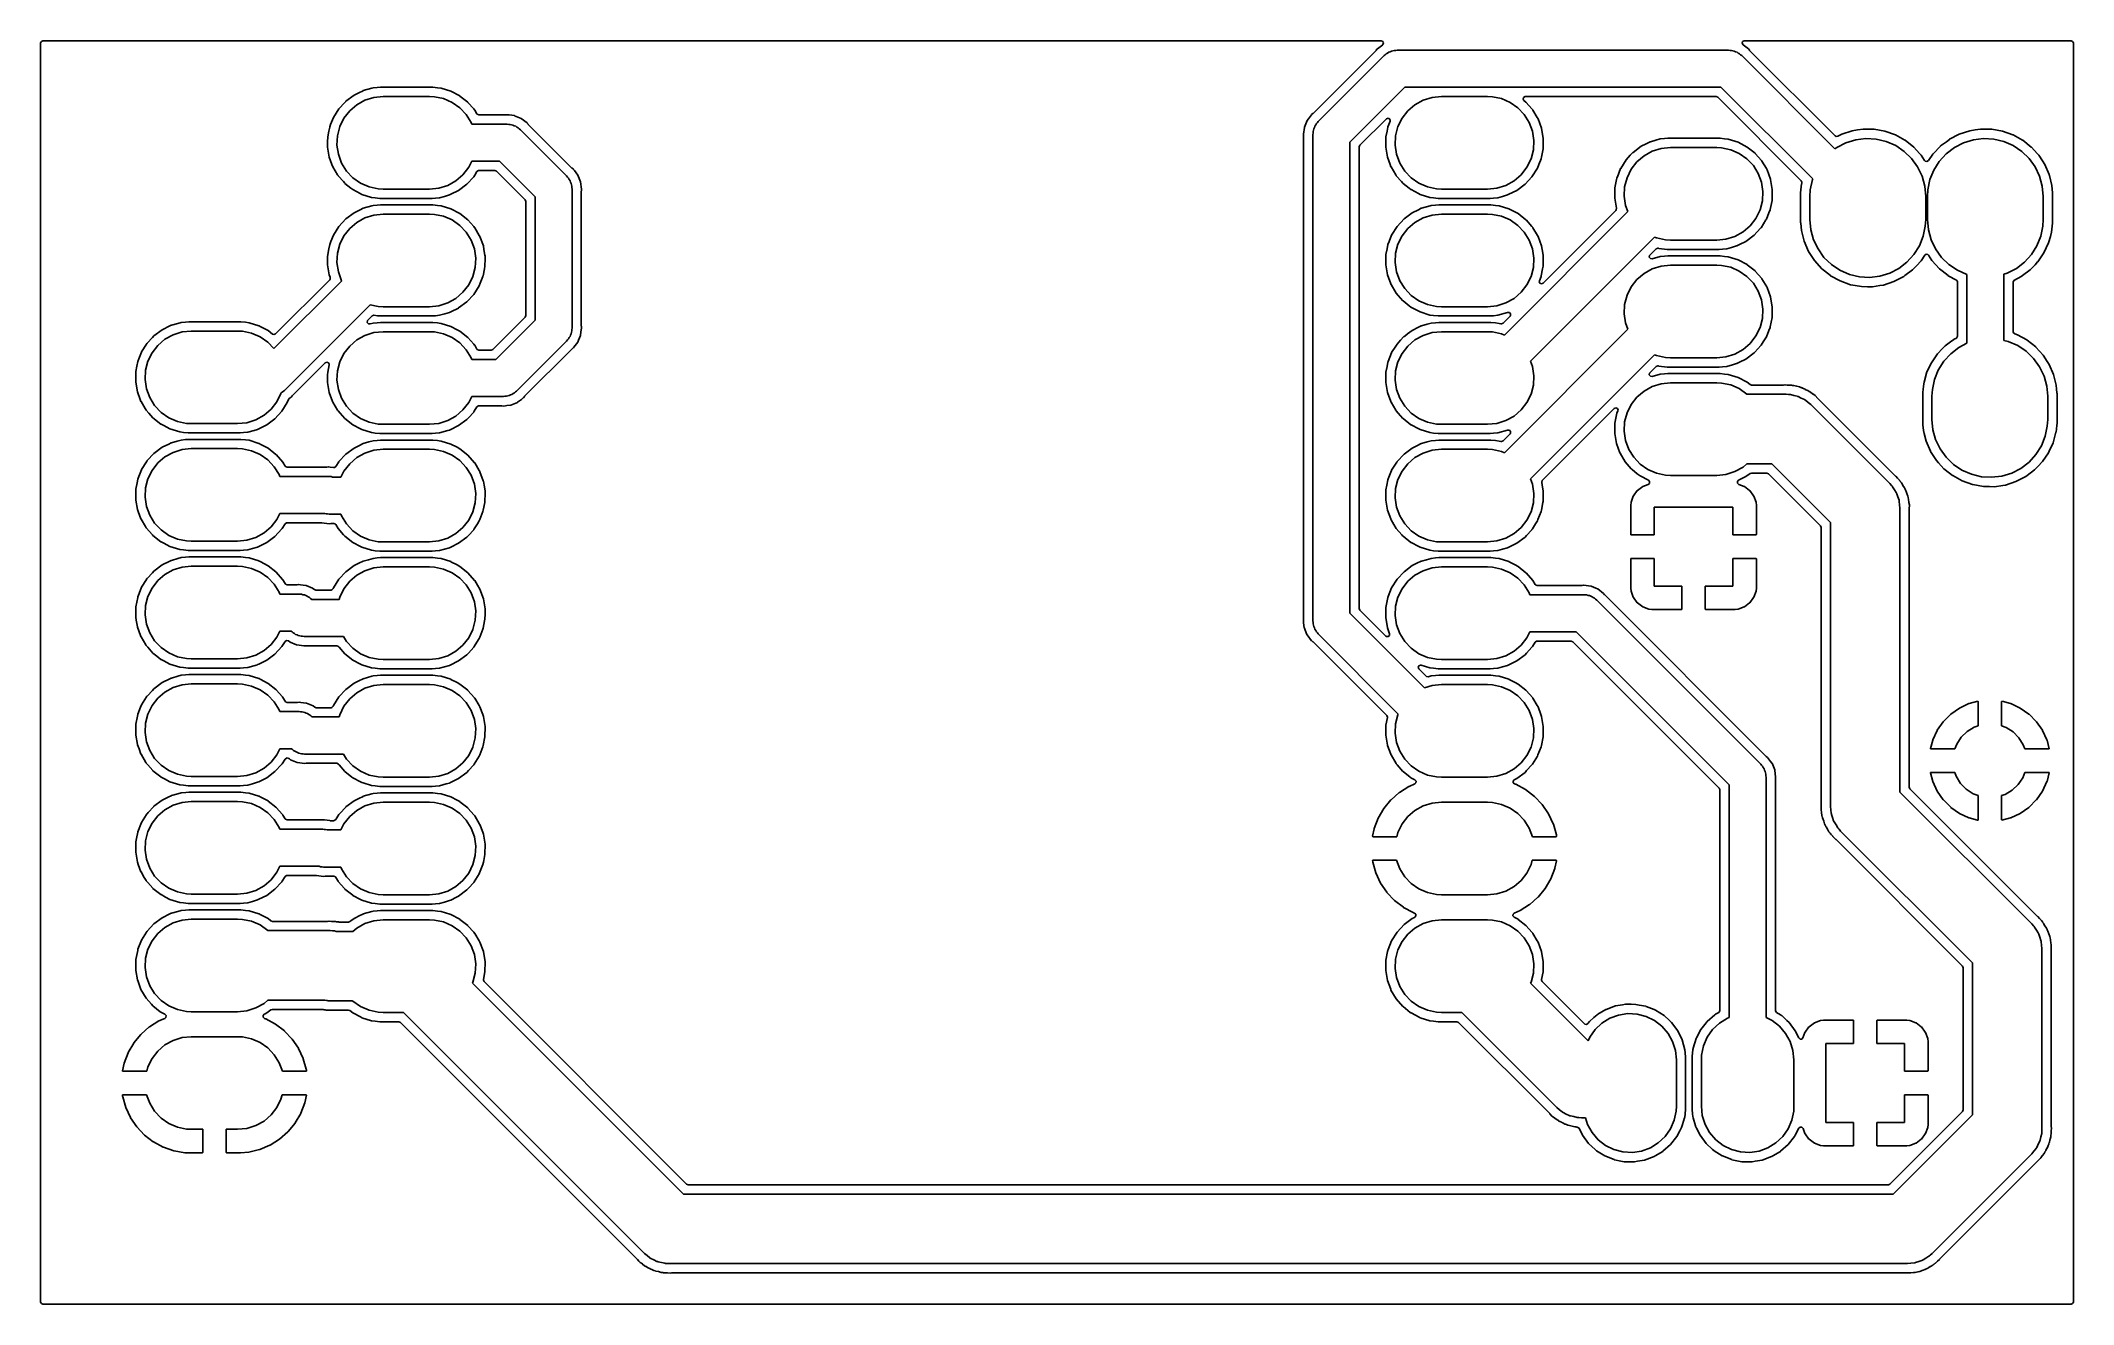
# Model space of a CAD drawing. Extents: x 114 to 158, y -94 to -66.7.
import ezdxf

# ---------------------------------------------------------------- set-up
doc = ezdxf.new("R2010")
doc.units = 0
doc.layers.add('BLACK', color=7, linetype='CONTINUOUS')

msp = doc.modelspace()

# ---------------------------------------------------------------- linework, layer by layer
at = {"layer": 'BLACK', "linetype": 'CONTINUOUS'}
for p, q in [((114.05, -66.7439), (114.065, -66.7093)), ((114.05, -93.9353), (114.05, -66.7439)), ((114.065, -66.7093), (114.099, -66.6949)), ((114.099, -66.6949), (143.013, -66.6949)), ((143.013, -66.6949), (143.048, -66.7093)), ((143.048, -66.7093), (143.062, -66.7439)), ((143.062, -66.7439), (143.048, -66.7785)), ((150.809, -66.7503), (150.819, -66.7141)), ((150.819, -66.7141), (150.851, -66.6953)), ((150.851, -66.6953), (150.858, -66.6949)), ((150.858, -66.6949), (157.914, -66.6949)), ((157.914, -66.6949), (157.948, -66.7093)), ((157.948, -66.7093), (157.963, -66.7439)), ((157.963, -66.7439), (157.963, -93.9353)), ((142.901, -66.9055), (141.541, -68.2656)), ((141.652, -68.4375), (143.073, -67.0172)), ((142.905, -66.9007), (142.901, -66.9055)), ((142.925, -66.8743), (142.905, -66.9007)), ((142.927, -66.8717), (142.925, -66.8743)), ((143.043, -66.7828), (142.927, -66.8717)), ((143.048, -66.7785), (143.043, -66.7828)), ((143.073, -67.0172), (143.098, -66.9987)), ((143.098, -66.9987), (143.12, -66.9764)), ((143.12, -66.9764), (143.148, -66.9621)), ((143.148, -66.9621), (143.174, -66.9436)), ((143.174, -66.9436), (143.204, -66.9339)), ((143.204, -66.9339), (143.232, -66.9196)), ((143.232, -66.9196), (143.263, -66.9147)), ((143.263, -66.9147), (143.293, -66.9049)), ((143.293, -66.9049), (143.324, -66.9049)), ((143.324, -66.9049), (143.356, -66.9)), ((143.356, -66.9), (150.515, -66.9)), ((150.515, -66.9), (150.546, -66.9049)), ((150.546, -66.9049), (150.578, -66.9049)), ((150.578, -66.9049), (150.608, -66.9147)), ((150.608, -66.9147), (150.639, -66.9196)), ((150.639, -66.9196), (150.667, -66.9339)), ((150.667, -66.9339), (150.697, -66.9436)), ((150.697, -66.9436), (150.722, -66.9621)), ((150.722, -66.9621), (150.751, -66.9764)), ((150.751, -66.9764), (150.773, -66.9987)), ((150.773, -66.9987), (150.798, -67.0172)), ((150.798, -67.0172), (152.813, -69.0322)), ((150.828, -66.7828), (150.809, -66.7503)), ((150.944, -66.8717), (150.828, -66.7828)), ((150.946, -66.8743), (150.944, -66.8717)), ((150.966, -66.9007), (150.946, -66.8743)), ((150.97, -66.9055), (150.966, -66.9007)), ((152.816, -68.7512), (150.97, -66.9055)), ((120.622, -68.0271), (120.493, -68.1661)), ((120.642, -68.0057), (120.622, -68.0271)), ((120.643, -68.004), (120.642, -68.0057)), ((120.82, -67.872), (120.643, -68.004)), ((120.923, -67.8213), (120.82, -67.872)), ((120.879, -68.0789), (121.056, -67.9809)), ((121.016, -67.7754), (120.923, -67.8213)), ((121.018, -67.7744), (121.016, -67.7754)), ((121.016, -67.7754), (121.016, -67.7754)), ((121.02, -67.7738), (121.018, -67.7744)), ((121.208, -67.7207), (121.02, -67.7738)), ((121.02, -67.7738), (121.02, -67.7738)), ((121.056, -67.9809), (121.249, -67.9204)), ((121.23, -67.7145), (121.208, -67.7207)), ((121.233, -67.7143), (121.23, -67.7145)), ((121.321, -67.7062), (121.233, -67.7143)), ((121.233, -67.7143), (121.233, -67.7143)), ((121.249, -67.9204), (121.45, -67.9)), ((121.394, -67.6995), (121.321, -67.7062)), ((122.522, -67.6995), (121.394, -67.6995)), ((121.45, -67.9), (122.45, -67.9)), ((122.45, -67.9), (122.555, -67.9055)), ((122.621, -67.7113), (122.522, -67.6995)), ((122.555, -67.9055), (122.752, -67.9468)), ((122.698, -67.7204), (122.621, -67.7113)), ((122.701, -67.7207), (122.698, -67.7204)), ((122.698, -67.7204), (122.698, -67.7204)), ((122.911, -67.7861), (122.701, -67.7207)), ((122.752, -67.9468), (122.938, -68.0271)), ((123.107, -67.8889), (122.911, -67.7861)), ((122.938, -68.0271), (123.103, -68.143)), ((123.108, -67.8903), (123.107, -67.8889)), ((123.278, -68.0241), (123.108, -67.8903)), ((123.28, -68.0255), (123.278, -68.0241)), ((123.278, -68.0241), (123.278, -68.0241)), ((123.281, -68.0271), (123.28, -68.0255)), ((123.405, -68.168), (123.281, -68.0271)), ((123.281, -68.0271), (123.281, -68.0271)), ((143.521, -67.7), (142.335, -68.886)), ((150.35, -67.7), (143.521, -67.7)), ((143.739, -68.0789), (143.916, -67.9809)), ((143.916, -67.9809), (144.109, -67.9204)), ((144.109, -67.9204), (144.31, -67.9)), ((144.31, -67.9), (145.31, -67.9)), ((145.31, -67.9), (145.415, -67.9055)), ((145.415, -67.9055), (145.612, -67.9468)), ((145.612, -67.9468), (145.798, -68.0271)), ((145.798, -68.0271), (145.963, -68.143)), ((146.074, -67.9553), (146.084, -67.9192)), ((146.092, -67.988), (146.074, -67.9553)), ((146.084, -67.9192), (146.117, -67.9008)), ((146.138, -68.0241), (146.092, -67.988)), ((146.117, -67.9008), (146.123, -67.9005)), ((146.123, -67.9005), (150.246, -67.9005)), ((146.14, -68.0255), (146.138, -68.0241)), ((146.138, -68.0241), (146.138, -68.0241)), ((146.141, -68.0271), (146.14, -68.0255)), ((146.262, -68.1644), (146.141, -68.0271)), ((150.246, -67.9005), (150.281, -67.9149)), ((150.281, -67.9149), (152.085, -69.7191)), ((152.332, -69.6819), (150.35, -67.7)), ((120.375, -68.3547), (120.315, -68.5055)), ((120.376, -68.3526), (120.375, -68.3547)), ((120.493, -68.1661), (120.376, -68.3526)), ((120.513, -68.5514), (120.602, -68.3701)), ((120.602, -68.3701), (120.726, -68.2104)), ((120.726, -68.2104), (120.879, -68.0789)), ((123.103, -68.143), (123.242, -68.2899)), ((123.242, -68.2899), (123.349, -68.4616)), ((123.349, -68.4616), (123.363, -68.5)), ((123.363, -68.5), (124.13, -68.5)), ((123.425, -68.1913), (123.405, -68.168)), ((123.427, -68.1933), (123.425, -68.1913)), ((123.475, -68.2756), (123.427, -68.1933)), ((123.427, -68.1933), (123.427, -68.1933)), ((123.483, -68.2851), (123.475, -68.2756)), ((123.518, -68.2995), (123.483, -68.2851)), ((124.087, -68.2995), (123.518, -68.2995)), ((124.094, -68.2991), (124.087, -68.2995)), ((124.127, -68.2947), (124.094, -68.2991)), ((124.13, -68.2943), (124.127, -68.2947)), ((124.133, -68.2947), (124.13, -68.2943)), ((124.13, -68.5), (124.161, -68.5049)), ((124.169, -68.2995), (124.133, -68.2947)), ((124.284, -68.3145), (124.169, -68.2995)), ((124.287, -68.315), (124.284, -68.3145)), ((124.284, -68.3145), (124.284, -68.3145)), ((124.29, -68.3162), (124.287, -68.315)), ((124.43, -68.3742), (124.29, -68.3162)), ((124.29, -68.3162), (124.29, -68.3162)), ((124.433, -68.3755), (124.43, -68.3742)), ((124.43, -68.3742), (124.43, -68.3742)), ((124.558, -68.4717), (124.433, -68.3755)), ((124.56, -68.4743), (124.558, -68.4717)), ((124.58, -68.5007), (124.56, -68.4743)), ((124.585, -68.5055), (124.58, -68.5007)), ((141.409, -68.4204), (141.351, -68.5606)), ((141.411, -68.4175), (141.409, -68.4204)), ((141.437, -68.3831), (141.411, -68.4175)), ((141.483, -68.3235), (141.437, -68.3831)), ((141.505, -68.2946), (141.483, -68.3235)), ((141.507, -68.292), (141.505, -68.2946)), ((141.505, -68.2946), (141.505, -68.2946)), ((141.536, -68.2698), (141.507, -68.292)), ((141.541, -68.2656), (141.536, -68.2698)), ((141.597, -68.5132), (141.612, -68.4852)), ((141.612, -68.4852), (141.634, -68.4629)), ((141.634, -68.4629), (141.652, -68.4375)), ((142.55, -68.9547), (143.123, -68.3818)), ((143.123, -68.3818), (143.158, -68.3675)), ((143.158, -68.3675), (143.192, -68.3818)), ((143.203, -68.4347), (143.175, -68.5055)), ((143.192, -68.3818), (143.207, -68.4165)), ((143.207, -68.4165), (143.203, -68.4347)), ((143.373, -68.5514), (143.462, -68.3701)), ((143.462, -68.3701), (143.586, -68.2104)), ((143.586, -68.2104), (143.739, -68.0789)), ((145.963, -68.143), (146.102, -68.2899)), ((146.102, -68.2899), (146.209, -68.4616)), ((146.209, -68.4616), (146.279, -68.6513)), ((146.285, -68.1913), (146.262, -68.1644)), ((146.287, -68.1933), (146.285, -68.1913)), ((146.38, -68.3507), (146.287, -68.1933)), ((146.287, -68.1933), (146.287, -68.1933)), ((146.398, -68.381), (146.38, -68.3507)), ((146.399, -68.3831), (146.398, -68.381)), ((146.474, -68.5858), (146.399, -68.3831)), ((146.399, -68.3831), (146.399, -68.3831)), ((120.25, -68.8791), (120.248, -68.9915)), ((120.251, -68.774), (120.25, -68.8791)), ((120.276, -68.6497), (120.251, -68.774)), ((120.294, -68.5598), (120.276, -68.6497)), ((120.315, -68.5055), (120.294, -68.5576)), ((120.294, -68.5576), (120.294, -68.5598)), ((120.294, -68.5598), (120.294, -68.5598)), ((120.451, -68.9488), (120.462, -68.747)), ((120.462, -68.747), (120.513, -68.5514)), ((124.161, -68.5049), (124.193, -68.5049)), ((124.193, -68.5049), (124.223, -68.5147)), ((124.223, -68.5147), (124.254, -68.5196)), ((124.254, -68.5196), (124.282, -68.5339)), ((124.282, -68.5339), (124.312, -68.5436)), ((124.312, -68.5436), (124.337, -68.5621)), ((124.337, -68.5621), (124.365, -68.5764)), ((124.365, -68.5764), (124.387, -68.5987)), ((124.387, -68.5987), (124.413, -68.6172)), ((124.413, -68.6172), (125.413, -69.6172)), ((125.525, -69.4453), (124.585, -68.5055)), ((141.35, -68.5667), (141.33, -68.7148)), ((141.33, -68.7148), (141.33, -68.7203)), ((141.33, -68.7203), (141.33, -68.7235)), ((141.33, -68.7235), (141.334, -68.7565)), ((141.334, -68.7565), (141.335, -68.7629)), ((141.335, -68.7629), (141.335, -79.1826)), ((141.351, -68.5606), (141.35, -68.5635)), ((141.35, -68.5635), (141.35, -68.5667)), ((141.35, -68.5667), (141.35, -68.5667)), ((141.351, -68.5606), (141.351, -68.5606)), ((141.535, -68.7203), (141.54, -68.6892)), ((141.535, -79.2252), (141.535, -68.7203)), ((141.54, -68.6577), (141.55, -68.6278)), ((141.54, -68.6892), (141.54, -68.6577)), ((141.55, -68.6278), (141.555, -68.5967)), ((141.555, -68.5967), (141.569, -68.5686)), ((141.569, -68.5686), (141.579, -68.5387)), ((141.579, -68.5387), (141.597, -68.5132)), ((142.335, -68.886), (142.335, -79.0595)), ((143.11, -68.8791), (143.108, -68.9915)), ((143.111, -68.774), (143.11, -68.8791)), ((143.136, -68.6497), (143.111, -68.774)), ((143.154, -68.5598), (143.136, -68.6497)), ((143.175, -68.5055), (143.154, -68.5576)), ((143.154, -68.5576), (143.154, -68.5598)), ((143.154, -68.5598), (143.154, -68.5598)), ((143.311, -68.9488), (143.322, -68.747)), ((143.322, -68.747), (143.373, -68.5514)), ((146.279, -68.6513), (146.309, -68.8511)), ((146.309, -68.8511), (146.298, -69.053)), ((146.475, -68.588), (146.474, -68.5858)), ((146.512, -68.8054), (146.475, -68.588)), ((146.509, -69.026), (146.512, -68.8238)), ((146.512, -68.8076), (146.512, -68.8054)), ((146.512, -68.8077), (146.512, -68.8076)), ((146.512, -68.8238), (146.512, -68.8077)), ((148.731, -68.9237), (148.628, -68.9744)), ((148.824, -68.8778), (148.731, -68.9237)), ((148.826, -68.8768), (148.824, -68.8778)), ((148.824, -68.8778), (148.824, -68.8778)), ((148.829, -68.8762), (148.826, -68.8768)), ((148.94, -68.8449), (148.829, -68.8762)), ((148.829, -68.8762), (148.829, -68.8762)), ((149.039, -68.8169), (148.94, -68.8449)), ((149.041, -68.8167), (149.039, -68.8169)), ((149.13, -68.8086), (149.041, -68.8167)), ((149.041, -68.8167), (149.041, -68.8167)), ((149.202, -68.8019), (149.13, -68.8086)), ((150.33, -68.8019), (149.202, -68.8019)), ((150.429, -68.8137), (150.33, -68.8019)), ((150.507, -68.8228), (150.429, -68.8137)), ((150.509, -68.8231), (150.507, -68.8228)), ((150.507, -68.8228), (150.507, -68.8228)), ((150.72, -68.8885), (150.509, -68.8231)), ((150.915, -68.9913), (150.72, -68.8885)), ((152.836, -68.7632), (152.816, -68.7512)), ((152.873, -68.76), (152.836, -68.7632)), ((152.853, -69.0018), (153.05, -68.8999)), ((152.89, -68.7512), (152.873, -68.76)), ((152.959, -68.7155), (152.89, -68.7512)), ((153.185, -68.6414), (152.959, -68.7155)), ((153.05, -68.8999), (153.263, -68.8345)), ((153.303, -68.6233), (153.185, -68.6414)), ((153.263, -68.8345), (153.483, -68.8078)), ((153.419, -68.6056), (153.303, -68.6233)), ((153.421, -68.6053), (153.419, -68.6056)), ((153.419, -68.6056), (153.419, -68.6056)), ((153.531, -68.6066), (153.421, -68.6053)), ((153.483, -68.8078), (153.705, -68.8206)), ((153.658, -68.6082), (153.531, -68.6066)), ((153.66, -68.6082), (153.658, -68.6082)), ((153.658, -68.6082), (153.658, -68.6082)), ((153.662, -68.6085), (153.66, -68.6082)), ((153.892, -68.6497), (153.662, -68.6085)), ((153.662, -68.6085), (153.662, -68.6085)), ((153.705, -68.8206), (153.921, -68.8725)), ((153.894, -68.65), (153.892, -68.6497)), ((153.892, -68.6497), (153.892, -68.6497)), ((154.119, -68.7296), (153.894, -68.65)), ((153.921, -68.8725), (154.125, -68.9618)), ((154.121, -68.7306), (154.119, -68.7296)), ((154.321, -68.8409), (154.121, -68.7306)), ((154.121, -68.7306), (154.121, -68.7306)), ((154.328, -68.8449), (154.321, -68.8409)), ((154.33, -68.8462), (154.328, -68.8449)), ((154.514, -68.9915), (154.33, -68.8462)), ((155.22, -68.8762), (155.096, -68.9688)), ((155.285, -68.8268), (155.22, -68.8762)), ((155.287, -68.8256), (155.285, -68.8268)), ((155.285, -68.8268), (155.285, -68.8268)), ((155.499, -68.7155), (155.287, -68.8256)), ((155.393, -69.0018), (155.59, -68.8999)), ((155.725, -68.6414), (155.499, -68.7155)), ((155.59, -68.8999), (155.803, -68.8345)), ((155.843, -68.6233), (155.725, -68.6414)), ((155.803, -68.8345), (156.023, -68.8078)), ((155.959, -68.6056), (155.843, -68.6233)), ((155.961, -68.6053), (155.959, -68.6056)), ((155.959, -68.6056), (155.959, -68.6056)), ((156.071, -68.6066), (155.961, -68.6053)), ((156.023, -68.8078), (156.245, -68.8206)), ((156.198, -68.6082), (156.071, -68.6066)), ((156.2, -68.6082), (156.198, -68.6082)), ((156.198, -68.6082), (156.198, -68.6082)), ((156.202, -68.6085), (156.2, -68.6082)), ((156.432, -68.6497), (156.202, -68.6085)), ((156.202, -68.6085), (156.202, -68.6085)), ((156.245, -68.8206), (156.461, -68.8725)), ((156.434, -68.65), (156.432, -68.6497)), ((156.432, -68.6497), (156.432, -68.6497)), ((156.659, -68.7296), (156.434, -68.65)), ((156.461, -68.8725), (156.665, -68.9618)), ((156.661, -68.7306), (156.659, -68.7296)), ((156.861, -68.8409), (156.661, -68.7306)), ((156.661, -68.7306), (156.661, -68.7306)), ((156.868, -68.8449), (156.861, -68.8409)), ((156.87, -68.8462), (156.868, -68.8449)), ((157.054, -68.9915), (156.87, -68.8462)), ((120.248, -68.9915), (120.248, -68.9946)), ((120.248, -68.9946), (120.285, -69.212)), ((120.285, -69.212), (120.286, -69.2141)), ((120.286, -69.2141), (120.286, -69.2142)), ((120.286, -69.2142), (120.343, -69.3694)), ((120.343, -69.3694), (120.362, -69.419)), ((120.481, -69.1487), (120.451, -68.9488)), ((120.551, -69.3384), (120.481, -69.1487)), ((120.658, -69.5101), (120.551, -69.3384)), ((123.362, -69.3), (123.298, -69.4299)), ((123.964, -69.3), (123.362, -69.3)), ((124.73, -70.0657), (123.964, -69.3)), ((142.536, -68.9893), (142.55, -68.9547)), ((142.536, -78.9562), (142.536, -68.9893)), ((143.108, -68.9915), (143.108, -68.9946)), ((143.108, -68.9946), (143.145, -69.212)), ((143.145, -69.212), (143.146, -69.2141)), ((143.146, -69.2141), (143.146, -69.2142)), ((143.146, -69.2142), (143.203, -69.3694)), ((143.203, -69.3694), (143.222, -69.419)), ((143.341, -69.1487), (143.311, -68.9488)), ((143.411, -69.3384), (143.341, -69.1487)), ((143.518, -69.5101), (143.411, -69.3384)), ((146.247, -69.2486), (146.158, -69.4299)), ((146.298, -69.053), (146.247, -69.2486)), ((146.384, -69.4474), (146.415, -69.3713)), ((146.415, -69.3713), (146.465, -69.2445)), ((146.465, -69.2445), (146.466, -69.2424)), ((146.465, -69.2445), (146.465, -69.2445)), ((146.466, -69.2424), (146.472, -69.2142)), ((146.472, -69.2142), (146.509, -69.0282)), ((146.509, -69.0282), (146.509, -69.026)), ((148.302, -69.2685), (148.184, -69.455)), ((148.392, -69.1708), (148.302, -69.2685)), ((148.45, -69.1081), (148.392, -69.1708)), ((148.41, -69.4725), (148.534, -69.3128)), ((148.452, -69.1064), (148.45, -69.1081)), ((148.628, -68.9744), (148.452, -69.1064)), ((148.534, -69.3128), (148.688, -69.1813)), ((148.688, -69.1813), (148.864, -69.0833)), ((148.864, -69.0833), (149.057, -69.0228)), ((149.057, -69.0228), (149.258, -69.0024)), ((149.258, -69.0024), (150.258, -69.0024)), ((150.258, -69.0024), (150.363, -69.0079)), ((150.363, -69.0079), (150.561, -69.0492)), ((150.561, -69.0492), (150.746, -69.1295)), ((150.746, -69.1295), (150.912, -69.2454)), ((150.912, -69.2454), (151.051, -69.3923)), ((150.917, -68.9927), (150.915, -68.9913)), ((151.087, -69.1265), (150.917, -68.9927)), ((151.088, -69.1279), (151.087, -69.1265)), ((151.087, -69.1265), (151.087, -69.1265)), ((151.09, -69.1295), (151.088, -69.1279)), ((151.227, -69.2863), (151.09, -69.1295)), ((151.09, -69.1295), (151.09, -69.1295)), ((151.234, -69.2937), (151.227, -69.2863)), ((151.235, -69.2957), (151.234, -69.2937)), ((151.331, -69.4571), (151.235, -69.2957)), ((151.235, -69.2957), (151.235, -69.2957)), ((152.813, -69.0322), (152.853, -69.0018)), ((154.125, -68.9618), (154.309, -69.0858)), ((154.309, -69.0858), (154.469, -69.2404)), ((154.469, -69.2404), (154.599, -69.4209)), ((154.515, -68.9927), (154.514, -68.9915)), ((154.514, -68.9915), (154.514, -68.9915)), ((154.519, -68.9968), (154.515, -68.9927)), ((154.64, -69.1295), (154.519, -68.9968)), ((154.676, -69.1692), (154.64, -69.1295)), ((154.677, -69.1708), (154.676, -69.1692)), ((154.751, -69.2853), (154.677, -69.1708)), ((154.677, -69.1708), (154.677, -69.1708)), ((154.764, -69.2992), (154.751, -69.2853)), ((154.801, -69.3068), (154.764, -69.2992)), ((154.833, -69.2863), (154.801, -69.3068)), ((154.93, -69.1429), (154.833, -69.2863)), ((154.931, -69.1412), (154.93, -69.1429)), ((154.93, -69.1429), (154.93, -69.1429)), ((154.933, -69.1398), (154.931, -69.1412)), ((155.09, -68.9758), (154.933, -69.1398)), ((154.933, -69.1398), (154.933, -69.1398)), ((154.949, -69.4897), (155.067, -69.3015)), ((155.067, -69.3015), (155.217, -69.1371)), ((155.096, -68.9688), (155.09, -68.9758)), ((155.217, -69.1371), (155.393, -69.0018)), ((156.665, -68.9618), (156.849, -69.0858)), ((156.849, -69.0858), (157.009, -69.2404)), ((157.009, -69.2404), (157.139, -69.4209)), ((157.055, -68.9927), (157.054, -68.9915)), ((157.054, -68.9915), (157.054, -68.9915)), ((157.059, -68.9968), (157.055, -68.9927)), ((157.18, -69.1295), (157.059, -68.9968)), ((157.216, -69.1692), (157.18, -69.1295)), ((157.217, -69.1708), (157.216, -69.1692)), ((157.295, -69.2921), (157.217, -69.1708)), ((157.217, -69.1708), (157.217, -69.1708)), ((157.345, -69.3694), (157.295, -69.2921)), ((157.44, -69.5882), (157.345, -69.3694)), ((120.362, -69.419), (120.363, -69.421)), ((120.363, -69.421), (120.363, -69.421)), ((120.363, -69.421), (120.464, -69.5901)), ((120.464, -69.5901), (120.475, -69.6087)), ((120.475, -69.6087), (120.476, -69.6103)), ((120.476, -69.6103), (120.476, -69.6103)), ((120.476, -69.6103), (120.589, -69.7393)), ((120.589, -69.7393), (120.62, -69.7745)), ((120.62, -69.7745), (120.622, -69.7759)), ((120.622, -69.7759), (120.622, -69.7759)), ((120.622, -69.7759), (120.752, -69.8786)), ((120.797, -69.657), (120.658, -69.5101)), ((120.962, -69.7729), (120.797, -69.657)), ((121.148, -69.8532), (120.962, -69.7729)), ((122.844, -69.8191), (122.651, -69.8796)), ((123.021, -69.7211), (122.844, -69.8191)), ((123.174, -69.5896), (123.021, -69.7211)), ((123.08, -69.928), (123.257, -69.796)), ((123.298, -69.4299), (123.174, -69.5896)), ((123.257, -69.796), (123.407, -69.6339)), ((123.407, -69.6339), (123.428, -69.6001)), ((123.428, -69.6001), (123.476, -69.5234)), ((123.476, -69.5234), (123.507, -69.5017)), ((123.507, -69.5017), (123.518, -69.5005)), ((123.518, -69.5005), (123.861, -69.5005)), ((123.861, -69.5005), (123.896, -69.5149)), ((123.896, -69.5149), (124.515, -70.1344)), ((125.413, -69.6172), (125.431, -69.6426)), ((125.431, -69.6426), (125.454, -69.6649)), ((125.454, -69.6649), (125.468, -69.6929)), ((125.468, -69.6929), (125.486, -69.7184)), ((125.486, -69.7184), (125.496, -69.7483)), ((125.496, -69.7483), (125.51, -69.7764)), ((125.51, -69.7764), (125.515, -69.8075)), ((125.515, -69.8075), (125.525, -69.8374)), ((125.529, -69.4495), (125.525, -69.4453)), ((125.558, -69.4717), (125.529, -69.4495)), ((125.56, -69.4743), (125.558, -69.4717)), ((125.58, -69.5005), (125.56, -69.4743)), ((125.618, -69.5498), (125.58, -69.5005)), ((125.655, -69.5972), (125.618, -69.5498)), ((125.656, -69.6001), (125.655, -69.5972)), ((125.714, -69.7403), (125.656, -69.6001)), ((125.656, -69.6001), (125.656, -69.6001)), ((125.715, -69.7432), (125.714, -69.7403)), ((125.714, -69.7403), (125.714, -69.7403)), ((125.736, -69.9), (125.715, -69.7432)), ((143.222, -69.419), (143.223, -69.421)), ((143.223, -69.421), (143.223, -69.421)), ((143.223, -69.421), (143.324, -69.5901)), ((143.324, -69.5901), (143.335, -69.6087)), ((143.335, -69.6087), (143.336, -69.6103)), ((143.336, -69.6103), (143.336, -69.6103)), ((143.336, -69.6103), (143.449, -69.7393)), ((143.449, -69.7393), (143.48, -69.7745)), ((143.48, -69.7745), (143.482, -69.7759)), ((143.482, -69.7759), (143.482, -69.7759)), ((143.482, -69.7759), (143.612, -69.8786)), ((143.657, -69.657), (143.518, -69.5101)), ((143.822, -69.7729), (143.657, -69.657)), ((144.008, -69.8532), (143.822, -69.7729)), ((145.704, -69.8191), (145.511, -69.8796)), ((145.881, -69.7211), (145.704, -69.8191)), ((146.034, -69.5896), (145.881, -69.7211)), ((145.94, -69.928), (146.117, -69.796)), ((146.158, -69.4299), (146.034, -69.5896)), ((146.117, -69.796), (146.267, -69.6339)), ((146.267, -69.6339), (146.384, -69.4474)), ((148.096, -69.6904), (148.059, -69.8764)), ((148.102, -69.6622), (148.096, -69.6904)), ((148.113, -69.6339), (148.102, -69.66)), ((148.102, -69.66), (148.102, -69.6622)), ((148.102, -69.6622), (148.102, -69.6622)), ((148.183, -69.4571), (148.113, -69.6339)), ((148.184, -69.455), (148.183, -69.4571)), ((148.27, -69.8494), (148.321, -69.6538)), ((148.321, -69.6538), (148.41, -69.4725)), ((151.051, -69.3923), (151.157, -69.564)), ((151.157, -69.564), (151.227, -69.7537)), ((151.227, -69.7537), (151.257, -69.9535)), ((151.347, -69.4834), (151.331, -69.4571)), ((151.347, -69.4855), (151.347, -69.4834)), ((151.422, -69.6882), (151.347, -69.4855)), ((151.347, -69.4855), (151.347, -69.4855)), ((151.423, -69.6904), (151.422, -69.6882)), ((151.46, -69.9078), (151.423, -69.6904)), ((152.093, -69.7845), (152.072, -69.9792)), ((152.085, -69.7191), (152.1, -69.7537)), ((152.095, -69.7759), (152.093, -69.7845)), ((152.098, -69.7668), (152.095, -69.7759)), ((152.1, -69.7537), (152.098, -69.7668)), ((152.281, -69.9135), (152.326, -69.6959)), ((152.326, -69.6959), (152.332, -69.6819)), ((154.599, -69.4209), (154.694, -69.6215)), ((154.694, -69.6215), (154.753, -69.8358)), ((154.821, -69.9135), (154.866, -69.6959)), ((154.866, -69.6959), (154.949, -69.4897)), ((157.139, -69.4209), (157.234, -69.6215)), ((157.234, -69.6215), (157.293, -69.8358)), ((157.441, -69.5901), (157.44, -69.5882)), ((157.445, -69.6067), (157.441, -69.5901)), ((157.441, -69.5901), (157.441, -69.5901)), ((157.499, -69.8195), (157.445, -69.6067)), ((157.499, -69.8215), (157.499, -69.8195)), ((157.512, -69.9805), (157.499, -69.8215)), ((120.752, -69.8786), (120.793, -69.9111)), ((120.793, -69.9111), (120.795, -69.9122)), ((120.795, -69.9122), (120.956, -69.9967)), ((120.956, -69.9967), (120.989, -70.0139)), ((120.989, -70.0139), (121.199, -70.0793)), ((121.208, -70.2607), (121.02, -70.3138)), ((121.345, -69.8945), (121.148, -69.8532)), ((121.199, -70.0793), (121.202, -70.0796)), ((121.202, -70.0796), (121.202, -70.0796)), ((121.202, -70.0796), (121.279, -70.0887)), ((121.23, -70.2545), (121.208, -70.2607)), ((121.233, -70.2543), (121.23, -70.2545)), ((121.321, -70.2462), (121.233, -70.2543)), ((121.233, -70.2543), (121.233, -70.2543)), ((121.279, -70.0887), (121.378, -70.1005)), ((121.394, -70.2395), (121.321, -70.2462)), ((121.45, -69.9), (121.345, -69.8945)), ((121.378, -70.1005), (122.506, -70.1005)), ((122.522, -70.2395), (121.394, -70.2395)), ((122.45, -69.9), (121.45, -69.9)), ((122.651, -69.8796), (122.45, -69.9)), ((122.506, -70.1005), (122.579, -70.0938)), ((122.621, -70.2513), (122.522, -70.2395)), ((122.579, -70.0938), (122.667, -70.0857)), ((122.698, -70.2604), (122.621, -70.2513)), ((122.667, -70.0857), (122.67, -70.0855)), ((122.667, -70.0857), (122.667, -70.0857)), ((122.67, -70.0855), (122.771, -70.0569)), ((122.701, -70.2607), (122.698, -70.2604)), ((122.698, -70.2604), (122.698, -70.2604)), ((122.911, -70.3261), (122.701, -70.2607)), ((122.771, -70.0569), (122.88, -70.0262)), ((122.88, -70.0262), (122.882, -70.0256)), ((122.88, -70.0262), (122.88, -70.0262)), ((122.882, -70.0256), (122.908, -70.0128)), ((122.908, -70.0128), (123.078, -69.929)), ((123.078, -69.929), (123.08, -69.928)), ((124.515, -70.1344), (124.529, -70.169)), ((124.529, -70.169), (124.529, -72.631)), ((124.73, -72.7343), (124.73, -70.0657)), ((125.525, -69.8374), (125.525, -69.8689)), ((125.525, -69.8689), (125.53, -69.9)), ((125.53, -69.9), (125.53, -72.9)), ((125.73, -69.9426), (125.731, -69.9362)), ((125.73, -72.8574), (125.73, -69.9426)), ((125.731, -69.9362), (125.735, -69.9032)), ((125.735, -69.9032), (125.736, -69.9)), ((125.735, -69.9032), (125.735, -69.9032)), ((143.612, -69.8786), (143.653, -69.9111)), ((143.653, -69.9111), (143.655, -69.9122)), ((143.655, -69.9122), (143.816, -69.9967)), ((143.816, -69.9967), (143.849, -70.0139)), ((143.849, -70.0139), (144.059, -70.0793)), ((144.068, -70.2607), (143.88, -70.3138)), ((144.205, -69.8945), (144.008, -69.8532)), ((144.059, -70.0793), (144.062, -70.0796)), ((144.062, -70.0796), (144.062, -70.0796)), ((144.062, -70.0796), (144.139, -70.0887)), ((144.09, -70.2545), (144.068, -70.2607)), ((144.093, -70.2543), (144.09, -70.2545)), ((144.181, -70.2462), (144.093, -70.2543)), ((144.093, -70.2543), (144.093, -70.2543)), ((144.139, -70.0887), (144.238, -70.1005)), ((144.254, -70.2395), (144.181, -70.2462)), ((144.31, -69.9), (144.205, -69.8945)), ((144.238, -70.1005), (145.366, -70.1005)), ((145.382, -70.2395), (144.254, -70.2395)), ((145.31, -69.9), (144.31, -69.9)), ((145.511, -69.8796), (145.31, -69.9)), ((145.366, -70.1005), (145.439, -70.0938)), ((145.481, -70.2513), (145.382, -70.2395)), ((145.439, -70.0938), (145.527, -70.0857)), ((145.558, -70.2604), (145.481, -70.2513)), ((145.527, -70.0857), (145.53, -70.0855)), ((145.527, -70.0857), (145.527, -70.0857)), ((145.53, -70.0855), (145.631, -70.0569)), ((145.561, -70.2607), (145.558, -70.2604)), ((145.558, -70.2604), (145.558, -70.2604)), ((145.771, -70.3261), (145.561, -70.2607)), ((145.631, -70.0569), (145.74, -70.0262)), ((145.74, -70.0262), (145.742, -70.0256)), ((145.74, -70.0262), (145.74, -70.0262)), ((145.742, -70.0256), (145.768, -70.0128)), ((145.768, -70.0128), (145.938, -69.929)), ((145.938, -69.929), (145.94, -69.928)), ((148.057, -70.0793), (148.056, -70.097)), ((148.056, -70.097), (148.057, -70.0992)), ((148.058, -69.9426), (148.057, -70.0793)), ((148.057, -70.0992), (148.057, -70.0992)), ((148.057, -70.0992), (148.093, -70.3122)), ((148.059, -69.8764), (148.058, -69.9426)), ((148.26, -70.0512), (148.27, -69.8494)), ((148.29, -70.2511), (148.26, -70.0512)), ((148.339, -70.3852), (148.29, -70.2511)), ((151.247, -70.1554), (151.196, -70.351)), ((151.257, -69.9535), (151.247, -70.1554)), ((151.416, -70.3382), (151.453, -70.1487)), ((151.453, -70.1487), (151.457, -70.1284)), ((151.457, -70.1284), (151.46, -69.9122)), ((151.46, -69.91), (151.46, -69.9078)), ((151.46, -69.9101), (151.46, -69.91)), ((151.46, -69.9122), (151.46, -69.9101)), ((152.072, -69.9792), (152.072, -70.6177)), ((152.273, -70.0572), (152.281, -69.9135)), ((152.273, -70.5572), (152.273, -70.0572)), ((154.753, -69.8358), (154.773, -70.0572)), ((154.773, -70.0572), (154.773, -70.5572)), ((154.813, -70.0572), (154.821, -69.9135)), ((154.813, -70.5572), (154.813, -70.0572)), ((157.293, -69.8358), (157.313, -70.0572)), ((157.313, -70.0572), (157.313, -70.5572)), ((157.513, -69.9967), (157.512, -69.9805)), ((157.513, -70.6352), (157.513, -69.9967)), ((120.643, -70.544), (120.493, -70.7061)), ((120.82, -70.412), (120.643, -70.544)), ((120.726, -70.7504), (120.879, -70.6189)), ((120.956, -70.3448), (120.82, -70.412)), ((120.879, -70.6189), (121.056, -70.5209)), ((121.016, -70.3154), (120.956, -70.3448)), ((121.018, -70.3144), (121.016, -70.3154)), ((121.016, -70.3154), (121.016, -70.3154)), ((121.02, -70.3138), (121.018, -70.3144)), ((121.02, -70.3138), (121.02, -70.3138)), ((121.056, -70.5209), (121.249, -70.4604)), ((121.249, -70.4604), (121.45, -70.44)), ((121.45, -70.44), (122.45, -70.44)), ((122.45, -70.44), (122.555, -70.4455)), ((122.555, -70.4455), (122.752, -70.4868)), ((122.752, -70.4868), (122.938, -70.5671)), ((123.107, -70.4289), (122.911, -70.3261)), ((122.938, -70.5671), (123.103, -70.683)), ((123.103, -70.683), (123.242, -70.8299)), ((123.108, -70.4303), (123.107, -70.4289)), ((123.278, -70.5641), (123.108, -70.4303)), ((123.28, -70.5655), (123.278, -70.5641)), ((123.278, -70.5641), (123.278, -70.5641)), ((123.281, -70.5671), (123.28, -70.5655)), ((123.405, -70.708), (123.281, -70.5671)), ((123.281, -70.5671), (123.281, -70.5671)), ((143.503, -70.544), (143.353, -70.7061)), ((143.68, -70.412), (143.503, -70.544)), ((143.586, -70.7504), (143.739, -70.6189)), ((143.816, -70.3448), (143.68, -70.412)), ((143.739, -70.6189), (143.916, -70.5209)), ((143.876, -70.3154), (143.816, -70.3448)), ((143.878, -70.3144), (143.876, -70.3154)), ((143.876, -70.3154), (143.876, -70.3154)), ((143.88, -70.3138), (143.878, -70.3144)), ((143.88, -70.3138), (143.88, -70.3138)), ((143.916, -70.5209), (144.109, -70.4604)), ((144.109, -70.4604), (144.31, -70.44)), ((144.31, -70.44), (145.31, -70.44)), ((145.31, -70.44), (145.415, -70.4455)), ((145.415, -70.4455), (145.612, -70.4868)), ((145.612, -70.4868), (145.798, -70.5671)), ((145.672, -73.0525), (148.339, -70.3852)), ((145.967, -70.4289), (145.771, -70.3261)), ((145.798, -70.5671), (145.963, -70.683)), ((145.963, -70.683), (146.102, -70.8299)), ((145.968, -70.4303), (145.967, -70.4289)), ((146.138, -70.5641), (145.968, -70.4303)), ((146.14, -70.5655), (146.138, -70.5641)), ((146.138, -70.5641), (146.138, -70.5641)), ((146.141, -70.5671), (146.14, -70.5655)), ((146.265, -70.708), (146.141, -70.5671)), ((146.141, -70.5671), (146.141, -70.5671)), ((148.081, -70.3599), (146.507, -71.934)), ((148.089, -70.3498), (148.081, -70.3599)), ((148.093, -70.3145), (148.089, -70.3498)), ((148.093, -70.3122), (148.094, -70.3144)), ((148.094, -70.3144), (148.093, -70.3145)), ((148.094, -70.3144), (148.094, -70.3144)), ((150.983, -70.692), (150.829, -70.8235)), ((151.106, -70.5323), (150.983, -70.692)), ((151.196, -70.351), (151.106, -70.5323)), ((151.217, -70.7333), (151.322, -70.5671)), ((151.322, -70.5671), (151.333, -70.5498)), ((151.333, -70.5498), (151.387, -70.4134)), ((151.387, -70.4134), (151.414, -70.3469)), ((151.414, -70.3448), (151.416, -70.3382)), ((151.414, -70.3469), (151.414, -70.3448)), ((151.414, -70.3469), (151.414, -70.3469)), ((152.072, -70.6177), (152.072, -70.6187)), ((152.072, -70.6187), (152.072, -70.6187)), ((152.072, -70.6187), (152.074, -70.6352)), ((152.074, -70.6352), (152.087, -70.7949)), ((152.292, -70.7786), (152.273, -70.5572)), ((154.773, -70.5572), (154.764, -70.7009)), ((154.832, -70.7786), (154.813, -70.5572)), ((157.313, -70.5572), (157.304, -70.7009)), ((157.492, -70.8299), (157.513, -70.6352)), ((120.294, -71.0998), (120.276, -71.1879)), ((120.321, -71.0304), (120.294, -71.0976)), ((120.294, -71.0976), (120.294, -71.0998)), ((120.294, -71.0998), (120.294, -71.0998)), ((120.375, -70.8947), (120.321, -71.0304)), ((120.376, -70.8927), (120.375, -70.8947)), ((120.493, -70.7061), (120.376, -70.8927)), ((120.462, -71.287), (120.513, -71.0914)), ((120.513, -71.0914), (120.602, -70.9101)), ((120.602, -70.9101), (120.726, -70.7504)), ((123.242, -70.8299), (123.349, -71.0016)), ((123.349, -71.0016), (123.419, -71.1913)), ((123.425, -70.7313), (123.405, -70.708)), ((123.427, -70.7333), (123.425, -70.7313)), ((123.526, -70.8997), (123.427, -70.7333)), ((123.427, -70.7333), (123.427, -70.7333)), ((123.538, -70.921), (123.526, -70.8997)), ((123.539, -70.9231), (123.538, -70.921)), ((123.614, -71.1258), (123.539, -70.9231)), ((123.539, -70.9231), (123.539, -70.9231)), ((123.615, -71.128), (123.614, -71.1258)), ((123.627, -71.2027), (123.615, -71.128)), ((143.154, -71.0998), (143.136, -71.1879)), ((143.181, -71.0304), (143.154, -71.0976)), ((143.154, -71.0976), (143.154, -71.0998)), ((143.154, -71.0998), (143.154, -71.0998)), ((143.235, -70.8947), (143.181, -71.0304)), ((143.236, -70.8927), (143.235, -70.8947)), ((143.353, -70.7061), (143.236, -70.8927)), ((143.322, -71.287), (143.373, -71.0914)), ((143.373, -71.0914), (143.462, -70.9101)), ((143.462, -70.9101), (143.586, -70.7504)), ((146.102, -70.8299), (146.209, -71.0016)), ((146.209, -71.0016), (146.279, -71.1913)), ((148.917, -70.9387), (146.237, -73.6186)), ((146.285, -70.7313), (146.265, -70.708)), ((146.287, -70.7333), (146.285, -70.7313)), ((146.386, -70.8997), (146.287, -70.7333)), ((146.287, -70.7333), (146.287, -70.7333)), ((146.398, -70.921), (146.386, -70.8997)), ((146.399, -70.9231), (146.398, -70.921)), ((146.474, -71.1258), (146.399, -70.9231)), ((146.399, -70.9231), (146.399, -70.9231)), ((146.475, -71.128), (146.474, -71.1258)), ((146.487, -71.2027), (146.475, -71.128)), ((148.956, -70.9556), (148.917, -70.9387)), ((149.154, -70.9969), (148.956, -70.9556)), ((149.258, -71.0024), (149.154, -70.9969)), ((150.258, -71.0024), (149.258, -71.0024)), ((150.459, -70.982), (150.258, -71.0024)), ((150.652, -70.9215), (150.459, -70.982)), ((150.579, -71.1593), (150.688, -71.1286)), ((150.829, -70.8235), (150.652, -70.9215)), ((150.688, -71.1286), (150.69, -71.128)), ((150.688, -71.1286), (150.688, -71.1286)), ((150.69, -71.128), (150.748, -71.0998)), ((150.748, -71.0998), (150.886, -71.0314)), ((150.886, -71.0314), (150.888, -71.0304)), ((150.888, -71.0304), (151.065, -70.8984)), ((151.065, -70.8984), (151.127, -70.8319)), ((151.127, -70.8319), (151.213, -70.738)), ((151.213, -70.738), (151.215, -70.7363)), ((151.213, -70.738), (151.213, -70.738)), ((151.215, -70.7363), (151.217, -70.7333)), ((152.087, -70.7949), (152.145, -71.0262)), ((152.145, -71.0262), (152.24, -71.245)), ((152.351, -70.9929), (152.292, -70.7786)), ((152.447, -71.1935), (152.351, -70.9929)), ((154.636, -71.1247), (154.518, -71.3129)), ((154.719, -70.9185), (154.636, -71.1247)), ((154.764, -70.7009), (154.719, -70.9185)), ((154.891, -70.9929), (154.832, -70.7786)), ((154.987, -71.1935), (154.891, -70.9929)), ((157.176, -71.1247), (157.058, -71.3129)), ((157.259, -70.9185), (157.176, -71.1247)), ((157.304, -70.7009), (157.259, -70.9185)), ((157.329, -71.2743), (157.428, -71.0616)), ((157.428, -71.0616), (157.429, -71.0598)), ((157.428, -71.0616), (157.428, -71.0616)), ((157.429, -71.0598), (157.467, -70.921)), ((157.467, -70.921), (157.492, -70.8319)), ((157.492, -70.8319), (157.492, -70.8299)), ((157.492, -70.8319), (157.492, -70.8319)), ((120.25, -71.3631), (120.248, -71.5313)), ((120.248, -71.5313), (120.248, -71.5346)), ((120.248, -71.5346), (120.285, -71.752)), ((120.251, -71.314), (120.25, -71.3631)), ((120.276, -71.1879), (120.251, -71.314)), ((120.451, -71.4888), (120.462, -71.287)), ((120.481, -71.6887), (120.451, -71.4888)), ((123.419, -71.1913), (123.449, -71.3911)), ((123.449, -71.3911), (123.438, -71.593)), ((123.649, -71.3291), (123.627, -71.2027)), ((123.638, -71.6229), (123.649, -71.566)), ((123.652, -71.3454), (123.649, -71.3291)), ((123.649, -71.566), (123.651, -71.4067)), ((123.651, -71.4067), (123.652, -71.3477)), ((123.652, -71.3476), (123.652, -71.3454)), ((123.652, -71.3477), (123.652, -71.3476)), ((143.11, -71.3631), (143.108, -71.5313)), ((143.108, -71.5313), (143.108, -71.5346)), ((143.108, -71.5346), (143.145, -71.752)), ((143.111, -71.314), (143.11, -71.3631)), ((143.136, -71.1879), (143.111, -71.314)), ((143.311, -71.4888), (143.322, -71.287)), ((143.341, -71.6887), (143.311, -71.4888)), ((146.279, -71.1913), (146.309, -71.3911)), ((146.309, -71.3911), (146.298, -71.593)), ((146.509, -71.3291), (146.487, -71.2027)), ((146.498, -71.6229), (146.509, -71.566)), ((146.512, -71.3454), (146.509, -71.3291)), ((146.509, -71.566), (146.511, -71.4067)), ((146.511, -71.4067), (146.512, -71.3477)), ((146.512, -71.3476), (146.512, -71.3454)), ((146.512, -71.3477), (146.512, -71.3476)), ((148.802, -71.3728), (148.806, -71.3356)), ((148.825, -71.4023), (148.802, -71.3728)), ((148.806, -71.3356), (148.814, -71.3249)), ((148.814, -71.3249), (148.949, -71.1907)), ((148.862, -71.4067), (148.825, -71.4023)), ((149.039, -71.3569), (148.862, -71.4067)), ((148.864, -71.6233), (149.057, -71.5628)), ((148.949, -71.1907), (148.983, -71.1764)), ((148.983, -71.1764), (148.998, -71.1786)), ((148.998, -71.1786), (149.006, -71.181)), ((149.006, -71.181), (149.008, -71.1817)), ((149.008, -71.1817), (149.187, -71.2029)), ((149.041, -71.3567), (149.039, -71.3569)), ((149.13, -71.3486), (149.041, -71.3567)), ((149.041, -71.3567), (149.041, -71.3567)), ((149.057, -71.5628), (149.258, -71.5424)), ((149.202, -71.3419), (149.13, -71.3486)), ((149.187, -71.2029), (150.314, -71.2029)), ((150.33, -71.3419), (149.202, -71.3419)), ((149.258, -71.5424), (150.258, -71.5424)), ((150.258, -71.5424), (150.363, -71.5479)), ((150.314, -71.2029), (150.387, -71.1962)), ((150.429, -71.3537), (150.33, -71.3419)), ((150.363, -71.5479), (150.561, -71.5892)), ((150.387, -71.1962), (150.476, -71.1881)), ((150.507, -71.3628), (150.429, -71.3537)), ((150.476, -71.1881), (150.478, -71.1879)), ((150.476, -71.1881), (150.476, -71.1881)), ((150.478, -71.1879), (150.579, -71.1593)), ((150.509, -71.3631), (150.507, -71.3628)), ((150.507, -71.3628), (150.507, -71.3628)), ((150.72, -71.4285), (150.509, -71.3631)), ((150.722, -71.4296), (150.72, -71.4285)), ((150.913, -71.5302), (150.722, -71.4296)), ((150.722, -71.4296), (150.722, -71.4296)), ((150.915, -71.5313), (150.913, -71.5302)), ((150.917, -71.5327), (150.915, -71.5313)), ((151.087, -71.6665), (150.917, -71.5327)), ((152.24, -71.245), (152.241, -71.2467)), ((152.241, -71.2467), (152.368, -71.4436)), ((152.368, -71.4436), (152.368, -71.4436)), ((152.368, -71.4436), (152.369, -71.4452)), ((152.369, -71.4452), (152.53, -71.6217)), ((152.576, -71.374), (152.447, -71.1935)), ((152.736, -71.5286), (152.576, -71.374)), ((152.92, -71.6526), (152.736, -71.5286)), ((154.369, -71.4773), (154.192, -71.6126)), ((154.518, -71.3129), (154.369, -71.4773)), ((154.489, -71.6456), (154.597, -71.5327)), ((154.597, -71.5327), (154.652, -71.4746)), ((154.652, -71.4746), (154.654, -71.4732)), ((154.652, -71.4746), (154.652, -71.4746)), ((154.654, -71.4732), (154.672, -71.4467)), ((154.672, -71.4467), (154.753, -71.3281)), ((154.753, -71.3281), (154.784, -71.3076)), ((154.784, -71.3076), (154.821, -71.3152)), ((154.821, -71.3152), (154.834, -71.3291)), ((154.834, -71.3291), (154.908, -71.4436)), ((154.908, -71.4436), (154.908, -71.4436)), ((154.908, -71.4436), (154.909, -71.4452)), ((154.909, -71.4452), (155.07, -71.6217)), ((155.116, -71.374), (154.987, -71.1935)), ((155.276, -71.5286), (155.116, -71.374)), ((155.46, -71.6526), (155.276, -71.5286)), ((156.909, -71.4773), (156.732, -71.6126)), ((157.058, -71.3129), (156.909, -71.4773)), ((157.029, -71.6456), (157.137, -71.5327)), ((157.137, -71.5327), (157.192, -71.4746)), ((157.192, -71.4746), (157.194, -71.4732)), ((157.192, -71.4746), (157.192, -71.4746)), ((157.194, -71.4732), (157.195, -71.4715)), ((157.195, -71.4715), (157.327, -71.2778)), ((157.327, -71.2778), (157.328, -71.2761)), ((157.327, -71.2778), (157.327, -71.2778)), ((157.328, -71.2761), (157.329, -71.2743)), ((119.089, -73.3455), (120.553, -71.8813)), ((120.294, -71.857), (119.124, -73.0266)), ((120.285, -71.752), (120.286, -71.7541)), ((120.286, -71.7541), (120.286, -71.7541)), ((120.286, -71.7541), (120.305, -71.8054)), ((120.304, -71.8428), (120.294, -71.857)), ((120.305, -71.8054), (120.304, -71.8428)), ((120.551, -71.8784), (120.481, -71.6887)), ((120.553, -71.8813), (120.551, -71.8784)), ((123.298, -71.9699), (123.174, -72.1296)), ((123.387, -71.7886), (123.298, -71.9699)), ((123.438, -71.593), (123.387, -71.7886)), ((123.407, -72.1739), (123.524, -71.9873)), ((123.524, -71.9873), (123.546, -71.934)), ((123.546, -71.934), (123.605, -71.7845)), ((123.605, -71.7845), (123.606, -71.7824)), ((123.605, -71.7845), (123.605, -71.7845)), ((123.606, -71.7824), (123.608, -71.7705)), ((123.608, -71.7705), (123.638, -71.6229)), ((143.145, -71.752), (143.146, -71.7541)), ((143.146, -71.7541), (143.146, -71.7541)), ((143.146, -71.7541), (143.218, -71.9484)), ((143.218, -71.9484), (143.222, -71.959)), ((143.222, -71.959), (143.223, -71.961)), ((143.223, -71.961), (143.223, -71.961)), ((143.223, -71.961), (143.333, -72.1467)), ((143.411, -71.8784), (143.341, -71.6887)), ((143.518, -72.0501), (143.411, -71.8784)), ((146.158, -71.9699), (146.034, -72.1296)), ((146.247, -71.7886), (146.158, -71.9699)), ((146.298, -71.593), (146.247, -71.7886)), ((146.423, -71.8994), (146.427, -71.8812)), ((146.437, -71.934), (146.423, -71.8994)), ((146.427, -71.8812), (146.465, -71.7845)), ((146.472, -71.9484), (146.437, -71.934)), ((146.465, -71.7845), (146.466, -71.7824)), ((146.465, -71.7845), (146.465, -71.7845)), ((146.466, -71.7824), (146.468, -71.7705)), ((146.468, -71.7705), (146.498, -71.6229)), ((146.507, -71.934), (146.472, -71.9484)), ((148.321, -72.1938), (148.41, -72.0125)), ((148.41, -72.0125), (148.534, -71.8528)), ((148.534, -71.8528), (148.688, -71.7213)), ((148.688, -71.7213), (148.864, -71.6233)), ((150.561, -71.5892), (150.746, -71.6695)), ((150.746, -71.6695), (150.912, -71.7854)), ((150.912, -71.7854), (151.051, -71.9323)), ((151.051, -71.9323), (151.157, -72.104)), ((151.088, -71.6679), (151.087, -71.6665)), ((151.087, -71.6665), (151.087, -71.6665)), ((151.09, -71.6695), (151.088, -71.6679)), ((151.232, -71.8321), (151.09, -71.6695)), ((151.09, -71.6695), (151.09, -71.6695)), ((151.234, -71.8337), (151.232, -71.8321)), ((151.235, -71.8357), (151.234, -71.8337)), ((151.338, -72.0091), (151.235, -71.8357)), ((151.235, -71.8357), (151.235, -71.8357)), ((151.347, -72.0234), (151.338, -72.0091)), ((152.53, -71.6217), (152.532, -71.6229)), ((152.532, -71.6229), (152.532, -71.6229)), ((152.532, -71.6229), (152.588, -71.6679)), ((152.588, -71.6679), (152.717, -71.7695)), ((152.717, -71.7695), (152.719, -71.7705)), ((152.719, -71.7705), (152.924, -71.8838)), ((153.124, -71.7419), (152.92, -71.6526)), ((152.924, -71.8838), (152.924, -71.8838)), ((152.924, -71.8838), (152.926, -71.8848)), ((152.926, -71.8848), (153.151, -71.9644)), ((153.34, -71.7938), (153.124, -71.7419)), ((153.151, -71.9644), (153.153, -71.9647)), ((153.153, -71.9647), (153.153, -71.9647)), ((153.153, -71.9647), (153.384, -72.0059)), ((153.562, -71.8066), (153.34, -71.7938)), ((153.384, -72.0059), (153.384, -72.0059)), ((153.384, -72.0059), (153.386, -72.0062)), ((153.386, -72.0062), (153.388, -72.0062)), ((153.388, -72.0062), (153.388, -72.0062)), ((153.388, -72.0062), (153.514, -72.0078)), ((153.514, -72.0078), (153.624, -72.0091)), ((153.782, -71.7799), (153.562, -71.8066)), ((153.624, -72.0091), (153.626, -72.0088)), ((153.626, -72.0088), (153.78, -71.9853)), ((153.626, -72.0088), (153.626, -72.0088)), ((153.78, -71.9853), (153.86, -71.973)), ((153.995, -71.7145), (153.782, -71.7799)), ((153.86, -71.973), (154.087, -71.8989)), ((154.192, -71.6126), (153.995, -71.7145)), ((154.087, -71.8989), (154.298, -71.7888)), ((154.298, -71.7888), (154.326, -71.7682)), ((154.326, -71.7682), (154.487, -71.6468)), ((154.487, -71.6468), (154.489, -71.6456)), ((155.07, -71.6217), (155.072, -71.6229)), ((155.072, -71.6229), (155.072, -71.6229)), ((155.072, -71.6229), (155.128, -71.6679)), ((155.128, -71.6679), (155.257, -71.7695)), ((155.257, -71.7695), (155.259, -71.7705)), ((155.259, -71.7705), (155.437, -71.8687)), ((155.437, -71.8687), (155.46, -71.898)), ((155.663, -71.7413), (155.46, -71.6526)), ((155.46, -71.898), (155.462, -71.9115)), ((155.462, -71.9115), (155.462, -73.073)), ((155.663, -73.2304), (155.663, -71.7413)), ((156.535, -71.7145), (156.463, -71.7368)), ((156.463, -71.7368), (156.463, -73.1676)), ((156.732, -71.6126), (156.535, -71.7145)), ((156.663, -71.9097), (156.677, -71.875)), ((156.663, -72.9802), (156.663, -71.9097)), ((156.677, -71.875), (156.689, -71.8662)), ((156.689, -71.8662), (156.836, -71.7897)), ((156.836, -71.7897), (156.838, -71.7888)), ((156.836, -71.7897), (156.836, -71.7897)), ((156.838, -71.7888), (156.866, -71.7682)), ((156.866, -71.7682), (157.027, -71.6468)), ((157.027, -71.6468), (157.029, -71.6456)), ((121.168, -72.3975), (119.318, -74.2476)), ((121.345, -72.4345), (121.168, -72.3975)), ((121.45, -72.44), (121.345, -72.4345)), ((122.45, -72.44), (121.45, -72.44)), ((122.651, -72.4196), (122.45, -72.44)), ((122.844, -72.3591), (122.651, -72.4196)), ((123.021, -72.2611), (122.844, -72.3591)), ((123.174, -72.1296), (123.021, -72.2611)), ((123.08, -72.468), (123.257, -72.336)), ((123.257, -72.336), (123.407, -72.1739)), ((143.333, -72.1467), (143.335, -72.1487)), ((143.335, -72.1487), (143.336, -72.1503)), ((143.336, -72.1503), (143.336, -72.1503)), ((143.336, -72.1503), (143.378, -72.1979)), ((143.378, -72.1979), (143.48, -72.3145)), ((143.48, -72.3145), (143.482, -72.3159)), ((143.482, -72.3159), (143.482, -72.3159)), ((143.482, -72.3159), (143.612, -72.4186)), ((143.657, -72.197), (143.518, -72.0501)), ((143.612, -72.4186), (143.653, -72.4511)), ((143.653, -72.4511), (143.849, -72.5539)), ((143.822, -72.3129), (143.657, -72.197)), ((144.008, -72.3932), (143.822, -72.3129)), ((144.205, -72.4345), (144.008, -72.3932)), ((144.31, -72.44), (144.205, -72.4345)), ((145.31, -72.44), (144.31, -72.44)), ((145.511, -72.4196), (145.31, -72.44)), ((145.704, -72.3591), (145.511, -72.4196)), ((145.881, -72.2611), (145.704, -72.3591)), ((146.034, -72.1296), (145.881, -72.2611)), ((148.26, -72.5913), (148.27, -72.3894)), ((148.27, -72.3894), (148.321, -72.1938)), ((151.157, -72.104), (151.227, -72.2937)), ((151.227, -72.2937), (151.257, -72.4935)), ((151.347, -72.0255), (151.347, -72.0234)), ((151.422, -72.2283), (151.347, -72.0255)), ((151.347, -72.0255), (151.347, -72.0255)), ((151.423, -72.2304), (151.422, -72.2283)), ((151.46, -72.4478), (151.423, -72.2304)), ((151.457, -72.6684), (151.46, -72.4522)), ((151.46, -72.45), (151.46, -72.4478)), ((151.46, -72.4501), (151.46, -72.45)), ((151.46, -72.4522), (151.46, -72.4501)), ((116.84, -72.8554), (116.675, -72.9368)), ((116.871, -72.8402), (116.84, -72.8554)), ((116.873, -72.8392), (116.871, -72.8402)), ((116.871, -72.8402), (116.871, -72.8402)), ((116.875, -72.8386), (116.873, -72.8392)), ((117.01, -72.8007), (116.875, -72.8386)), ((116.875, -72.8386), (116.875, -72.8386)), ((117.085, -72.7793), (117.01, -72.8007)), ((117.088, -72.7791), (117.085, -72.7793)), ((117.176, -72.771), (117.088, -72.7791)), ((117.088, -72.7791), (117.088, -72.7791)), ((117.249, -72.7643), (117.176, -72.771)), ((118.377, -72.7643), (117.249, -72.7643)), ((118.476, -72.7761), (118.377, -72.7643)), ((118.554, -72.7852), (118.476, -72.7761)), ((118.556, -72.7855), (118.554, -72.7852)), ((118.554, -72.7852), (118.554, -72.7852)), ((118.767, -72.8509), (118.556, -72.7855)), ((118.769, -72.852), (118.767, -72.8509)), ((118.795, -72.8661), (118.769, -72.852)), ((118.769, -72.852), (118.769, -72.852)), ((118.962, -72.9537), (118.795, -72.8661)), ((121.106, -72.7787), (121.11, -72.7415)), ((121.129, -72.8081), (121.106, -72.7787)), ((121.11, -72.7415), (121.118, -72.7307)), ((121.118, -72.7307), (121.21, -72.6393)), ((121.166, -72.8126), (121.129, -72.8081)), ((121.23, -72.7945), (121.166, -72.8126)), ((121.21, -72.6393), (121.245, -72.625)), ((121.233, -72.7943), (121.23, -72.7945)), ((121.321, -72.7862), (121.233, -72.7943)), ((121.233, -72.7943), (121.233, -72.7943)), ((121.245, -72.625), (121.25, -72.6253)), ((121.25, -72.6253), (121.33, -72.6347)), ((121.394, -72.7795), (121.321, -72.7862)), ((121.33, -72.6347), (121.377, -72.6403)), ((121.377, -72.6403), (121.377, -72.6403)), ((121.377, -72.6403), (121.378, -72.6405)), ((121.378, -72.6405), (122.506, -72.6405)), ((122.522, -72.7795), (121.394, -72.7795)), ((122.506, -72.6405), (122.579, -72.6338)), ((122.621, -72.7913), (122.522, -72.7795)), ((122.579, -72.6338), (122.667, -72.6257)), ((122.698, -72.8004), (122.621, -72.7913)), ((122.667, -72.6257), (122.67, -72.6255)), ((122.667, -72.6257), (122.667, -72.6257)), ((122.67, -72.6255), (122.785, -72.5931)), ((122.701, -72.8007), (122.698, -72.8004)), ((122.698, -72.8004), (122.698, -72.8004)), ((122.911, -72.8661), (122.701, -72.8007)), ((122.785, -72.5931), (122.88, -72.5662)), ((122.88, -72.5662), (122.882, -72.5656)), ((122.88, -72.5662), (122.88, -72.5662)), ((122.882, -72.5656), (122.908, -72.5528)), ((122.908, -72.5528), (123.078, -72.469)), ((122.913, -72.8672), (122.911, -72.8661)), ((123.046, -72.9368), (122.913, -72.8672)), ((122.913, -72.8672), (122.913, -72.8672)), ((123.078, -72.469), (123.08, -72.468)), ((124.515, -72.6656), (123.816, -73.3651)), ((123.884, -73.58), (124.73, -72.7343)), ((124.529, -72.631), (124.515, -72.6656)), ((125.731, -72.8638), (125.73, -72.8574)), ((125.736, -72.9), (125.731, -72.8638)), ((143.816, -72.8848), (143.68, -72.952)), ((143.876, -72.8554), (143.816, -72.8848)), ((143.849, -72.5539), (144.059, -72.6193)), ((143.878, -72.8544), (143.876, -72.8554)), ((143.876, -72.8554), (143.876, -72.8554)), ((143.88, -72.8538), (143.878, -72.8544)), ((144.002, -72.8195), (143.88, -72.8538)), ((143.88, -72.8538), (143.88, -72.8538)), ((144.09, -72.7945), (144.002, -72.8195)), ((144.059, -72.6193), (144.062, -72.6196)), ((144.062, -72.6196), (144.062, -72.6196)), ((144.062, -72.6196), (144.139, -72.6287)), ((144.093, -72.7943), (144.09, -72.7945)), ((144.181, -72.7862), (144.093, -72.7943)), ((144.093, -72.7943), (144.093, -72.7943)), ((144.139, -72.6287), (144.238, -72.6405)), ((144.254, -72.7795), (144.181, -72.7862)), ((144.238, -72.6405), (145.366, -72.6405)), ((145.382, -72.7795), (144.254, -72.7795)), ((145.366, -72.6405), (145.439, -72.6338)), ((145.481, -72.7913), (145.382, -72.7795)), ((145.439, -72.6338), (145.527, -72.6257)), ((145.558, -72.8004), (145.481, -72.7913)), ((145.527, -72.6257), (145.53, -72.6255)), ((145.527, -72.6257), (145.527, -72.6257)), ((145.53, -72.6255), (145.742, -72.5656)), ((145.561, -72.8007), (145.558, -72.8004)), ((145.558, -72.8004), (145.558, -72.8004)), ((145.593, -72.8107), (145.561, -72.8007)), ((145.608, -72.8129), (145.593, -72.8107)), ((145.642, -72.7986), (145.608, -72.8129)), ((145.795, -72.6453), (145.642, -72.7986)), ((145.742, -72.5656), (145.743, -72.5649)), ((145.743, -72.5649), (145.781, -72.5659)), ((145.781, -72.5659), (145.807, -72.5931)), ((145.806, -72.6306), (145.795, -72.6453)), ((145.807, -72.5931), (145.806, -72.6306)), ((148.29, -72.7911), (148.26, -72.5913)), ((148.339, -72.9252), (148.29, -72.7911)), ((151.196, -72.891), (151.106, -73.0723)), ((151.247, -72.6954), (151.196, -72.891)), ((151.257, -72.4935), (151.247, -72.6954)), ((151.387, -72.9534), (151.414, -72.8869)), ((151.414, -72.8848), (151.416, -72.8782)), ((151.414, -72.8869), (151.414, -72.8848)), ((151.414, -72.8869), (151.414, -72.8869)), ((151.416, -72.8782), (151.457, -72.6706)), ((151.457, -72.6706), (151.457, -72.6684)), ((116.338, -73.248), (116.231, -73.4175)), ((116.347, -73.2328), (116.338, -73.248)), ((116.348, -73.2327), (116.347, -73.2328)), ((116.349, -73.2309), (116.348, -73.2327)), ((116.463, -73.1071), (116.349, -73.2309)), ((116.457, -73.4349), (116.581, -73.2752)), ((116.497, -73.0705), (116.463, -73.1071)), ((116.498, -73.0688), (116.497, -73.0705)), ((116.675, -72.9368), (116.498, -73.0688)), ((116.581, -73.2752), (116.734, -73.1437)), ((116.734, -73.1437), (116.911, -73.0457)), ((116.911, -73.0457), (117.104, -72.9852)), ((117.104, -72.9852), (117.305, -72.9648)), ((117.305, -72.9648), (118.305, -72.9648)), ((118.305, -72.9648), (118.41, -72.9703)), ((118.41, -72.9703), (118.608, -73.0116)), ((118.608, -73.0116), (118.793, -73.0919)), ((118.793, -73.0919), (118.959, -73.2078)), ((118.959, -73.2078), (119.089, -73.3455)), ((118.964, -72.9551), (118.962, -72.9537)), ((119.059, -73.0304), (118.964, -72.9551)), ((119.09, -73.0409), (119.059, -73.0304)), ((119.124, -73.0266), (119.09, -73.0409)), ((120.602, -73.4501), (120.726, -73.2904)), ((120.726, -73.2904), (120.879, -73.1589)), ((120.879, -73.1589), (121.056, -73.0609)), ((121.056, -73.0609), (121.249, -73.0004)), ((121.249, -73.0004), (121.45, -72.98)), ((121.45, -72.98), (122.45, -72.98)), ((122.45, -72.98), (122.555, -72.9855)), ((122.555, -72.9855), (122.752, -73.0268)), ((122.752, -73.0268), (122.938, -73.1071)), ((122.938, -73.1071), (123.103, -73.223)), ((123.107, -72.9689), (123.046, -72.9368)), ((123.103, -73.223), (123.242, -73.3699)), ((123.108, -72.9703), (123.107, -72.9689)), ((123.278, -73.1041), (123.108, -72.9703)), ((123.28, -73.1055), (123.278, -73.1041)), ((123.278, -73.1041), (123.278, -73.1041)), ((123.281, -73.1071), (123.28, -73.1055)), ((123.405, -73.248), (123.281, -73.1071)), ((123.281, -73.1071), (123.281, -73.1071)), ((123.425, -73.2713), (123.405, -73.248)), ((123.427, -73.2733), (123.425, -73.2713)), ((123.475, -73.3556), (123.427, -73.2733)), ((123.427, -73.2733), (123.427, -73.2733)), ((125.413, -73.1828), (124.333, -74.2628)), ((125.431, -73.1574), (125.413, -73.1828)), ((125.454, -73.1351), (125.431, -73.1574)), ((125.468, -73.1071), (125.454, -73.1351)), ((125.486, -73.0816), (125.468, -73.1071)), ((125.496, -73.0517), (125.486, -73.0816)), ((125.51, -73.0236), (125.496, -73.0517)), ((125.515, -72.9925), (125.51, -73.0236)), ((125.525, -72.9626), (125.515, -72.9925)), ((125.53, -72.9), (125.525, -72.9311)), ((125.525, -72.9311), (125.525, -72.9626)), ((125.529, -73.3505), (125.556, -73.3302)), ((125.556, -73.3302), (125.558, -73.3283)), ((125.558, -73.3283), (125.572, -73.3107)), ((125.572, -73.3107), (125.653, -73.2054)), ((125.653, -73.2054), (125.655, -73.2028)), ((125.655, -73.2028), (125.671, -73.1642)), ((125.671, -73.1642), (125.714, -73.0597)), ((125.714, -73.0597), (125.715, -73.0568)), ((125.714, -73.0597), (125.714, -73.0597)), ((125.715, -73.0568), (125.716, -73.0476)), ((125.716, -73.0476), (125.73, -72.9394)), ((125.73, -72.9394), (125.735, -72.9032)), ((125.735, -72.9032), (125.736, -72.9)), ((143.323, -73.2945), (143.236, -73.4326)), ((143.352, -73.248), (143.323, -73.2945)), ((143.353, -73.2461), (143.352, -73.248)), ((143.352, -73.248), (143.352, -73.248)), ((143.43, -73.1629), (143.353, -73.2461)), ((143.502, -73.0857), (143.43, -73.1629)), ((143.462, -73.4501), (143.586, -73.2904)), ((143.503, -73.084), (143.502, -73.0857)), ((143.518, -73.073), (143.503, -73.084)), ((143.58, -73.0266), (143.518, -73.073)), ((143.68, -72.952), (143.58, -73.0266)), ((143.586, -73.2904), (143.739, -73.1589)), ((143.739, -73.1589), (143.916, -73.0609)), ((143.916, -73.0609), (144.109, -73.0004)), ((144.109, -73.0004), (144.31, -72.98)), ((144.31, -72.98), (145.31, -72.98)), ((145.31, -72.98), (145.415, -72.9855)), ((145.415, -72.9855), (145.612, -73.0268)), ((145.612, -73.0268), (145.672, -73.0525)), ((145.672, -75.5925), (148.339, -72.9252)), ((150.983, -73.232), (150.829, -73.3635)), ((151.106, -73.0723), (150.983, -73.232)), ((151.083, -73.4195), (151.213, -73.278)), ((151.213, -73.278), (151.215, -73.2763)), ((151.213, -73.278), (151.213, -73.278)), ((151.215, -73.2763), (151.217, -73.2733)), ((151.217, -73.2733), (151.263, -73.1999)), ((151.263, -73.1999), (151.333, -73.0897)), ((151.333, -73.0897), (151.387, -72.9534)), ((155.193, -73.2868), (155.138, -73.3441)), ((155.309, -73.1999), (155.193, -73.2868)), ((155.382, -73.1448), (155.309, -73.1999)), ((155.313, -73.4551), (155.489, -73.3198)), ((155.384, -73.1436), (155.382, -73.1448)), ((155.382, -73.1448), (155.382, -73.1448)), ((155.385, -73.1427), (155.384, -73.1436)), ((155.436, -73.1165), (155.385, -73.1427)), ((155.385, -73.1427), (155.385, -73.1427)), ((155.448, -73.1076), (155.436, -73.1165)), ((155.462, -73.073), (155.448, -73.1076)), ((155.489, -73.3198), (155.663, -73.2304)), ((156.463, -73.1676), (156.558, -73.1905)), ((156.558, -73.1905), (156.761, -73.2798)), ((156.668, -73.0013), (156.663, -72.9802)), ((156.696, -73.0264), (156.668, -73.0013)), ((156.756, -73.0476), (156.696, -73.0264)), ((156.758, -73.0486), (156.756, -73.0476)), ((156.957, -73.1589), (156.758, -73.0486)), ((156.758, -73.0486), (156.758, -73.0486)), ((156.761, -73.2798), (156.946, -73.4038)), ((156.965, -73.1629), (156.957, -73.1589)), ((156.966, -73.1642), (156.965, -73.1629)), ((157.15, -73.3095), (156.966, -73.1642)), ((157.152, -73.3107), (157.15, -73.3095)), ((157.15, -73.3095), (157.15, -73.3095)), ((157.312, -73.4872), (157.152, -73.3107)), ((116.129, -73.7217), (116.106, -73.8388)), ((116.149, -73.6246), (116.129, -73.7217)), ((116.17, -73.569), (116.149, -73.6224)), ((116.149, -73.6224), (116.149, -73.6246)), ((116.149, -73.6246), (116.149, -73.6246)), ((116.23, -73.4195), (116.17, -73.569)), ((116.231, -73.4175), (116.23, -73.4195)), ((116.317, -73.8118), (116.368, -73.6162)), ((116.368, -73.6162), (116.457, -73.4349)), ((119.49, -74.3593), (120.2, -73.649)), ((120.2, -73.649), (120.235, -73.6346)), ((120.235, -73.6346), (120.27, -73.649)), ((120.283, -73.6932), (120.251, -73.854)), ((120.27, -73.649), (120.284, -73.6836)), ((120.284, -73.6836), (120.283, -73.6932)), ((120.462, -73.827), (120.513, -73.6314)), ((120.513, -73.6314), (120.602, -73.4501)), ((123.242, -73.3699), (123.349, -73.5416)), ((123.349, -73.5416), (123.363, -73.58)), ((123.363, -73.58), (123.884, -73.58)), ((123.483, -73.3651), (123.475, -73.3556)), ((123.518, -73.3795), (123.483, -73.3651)), ((123.781, -73.3795), (123.518, -73.3795)), ((123.816, -73.3651), (123.781, -73.3795)), ((124.505, -74.3745), (125.525, -73.3547)), ((125.525, -73.3547), (125.529, -73.3505)), ((143.136, -73.7279), (143.111, -73.854)), ((143.154, -73.6398), (143.136, -73.7279)), ((143.161, -73.6203), (143.154, -73.6376)), ((143.154, -73.6376), (143.154, -73.6398)), ((143.154, -73.6398), (143.154, -73.6398)), ((143.235, -73.4347), (143.161, -73.6203)), ((143.236, -73.4326), (143.235, -73.4347)), ((143.322, -73.827), (143.373, -73.6314)), ((143.373, -73.6314), (143.462, -73.4501)), ((148.917, -73.4787), (146.237, -76.1586)), ((146.237, -73.6186), (146.279, -73.7313)), ((146.279, -73.7313), (146.309, -73.9312)), ((148.814, -73.8649), (148.949, -73.7307)), ((148.956, -73.4956), (148.917, -73.4787)), ((148.949, -73.7307), (148.983, -73.7164)), ((149.154, -73.5369), (148.956, -73.4956)), ((148.983, -73.7164), (148.998, -73.7186)), ((148.998, -73.7186), (149.006, -73.721)), ((149.006, -73.721), (149.008, -73.7217)), ((149.008, -73.7217), (149.187, -73.7429)), ((149.258, -73.5424), (149.154, -73.5369)), ((149.187, -73.7429), (150.314, -73.7429)), ((150.258, -73.5424), (149.258, -73.5424)), ((150.459, -73.522), (150.258, -73.5424)), ((150.314, -73.7429), (150.387, -73.7362)), ((150.387, -73.7362), (150.476, -73.7281)), ((150.652, -73.4615), (150.459, -73.522)), ((150.476, -73.7281), (150.478, -73.7279)), ((150.476, -73.7281), (150.476, -73.7281)), ((150.478, -73.7279), (150.601, -73.6932)), ((150.601, -73.6932), (150.688, -73.6686)), ((150.829, -73.3635), (150.652, -73.4615)), ((150.688, -73.6686), (150.69, -73.668)), ((150.688, -73.6686), (150.688, -73.6686)), ((150.69, -73.668), (150.748, -73.6398)), ((150.748, -73.6398), (150.886, -73.5714)), ((150.886, -73.5714), (150.888, -73.5704)), ((150.888, -73.5704), (151.065, -73.4384)), ((151.065, -73.4384), (151.083, -73.4195)), ((154.893, -73.6581), (154.794, -73.8708)), ((154.894, -73.6563), (154.893, -73.6581)), ((154.893, -73.6581), (154.893, -73.6581)), ((154.896, -73.6536), (154.894, -73.6563)), ((155.027, -73.4609), (154.896, -73.6536)), ((155.028, -73.4592), (155.027, -73.4609)), ((155.027, -73.4609), (155.027, -73.4609)), ((155.029, -73.4578), (155.028, -73.4592)), ((155.138, -73.3441), (155.029, -73.4578)), ((155.029, -73.4578), (155.029, -73.4578)), ((155.045, -73.8077), (155.164, -73.6195)), ((155.164, -73.6195), (155.313, -73.4551)), ((156.946, -73.4038), (157.105, -73.5584)), ((157.105, -73.5584), (157.235, -73.7389)), ((157.235, -73.7389), (157.331, -73.9395)), ((157.313, -73.4888), (157.312, -73.4872)), ((157.398, -73.6203), (157.313, -73.4888)), ((157.313, -73.4888), (157.313, -73.4888)), ((157.442, -73.6874), (157.398, -73.6203)), ((157.537, -73.9062), (157.442, -73.6874)), ((116.105, -73.9568), (116.103, -74.0594)), ((116.103, -74.0594), (116.104, -74.0616)), ((116.104, -74.0616), (116.106, -74.0727)), ((116.104, -74.0616), (116.104, -74.0616)), ((116.106, -73.8388), (116.105, -73.9128)), ((116.105, -73.9128), (116.105, -73.9568)), ((116.106, -74.0727), (116.141, -74.2768)), ((116.306, -74.0136), (116.317, -73.8118)), ((116.337, -74.2135), (116.306, -74.0136)), ((120.25, -73.9128), (120.248, -74.0713)), ((120.248, -74.0713), (120.248, -74.0746)), ((120.248, -74.0746), (120.285, -74.292)), ((120.251, -73.854), (120.25, -73.9128)), ((120.451, -74.0288), (120.462, -73.827)), ((120.481, -74.2287), (120.451, -74.0288)), ((143.11, -73.9128), (143.108, -74.0713)), ((143.108, -74.0713), (143.108, -74.0746)), ((143.108, -74.0746), (143.145, -74.292)), ((143.111, -73.854), (143.11, -73.9128)), ((143.311, -74.0288), (143.322, -73.827)), ((143.341, -74.2287), (143.311, -74.0288)), ((146.298, -74.133), (146.247, -74.3286)), ((146.309, -73.9312), (146.298, -74.133)), ((148.688, -74.2613), (148.864, -74.1633)), ((148.802, -73.9128), (148.806, -73.8756)), ((148.825, -73.9423), (148.802, -73.9128)), ((148.806, -73.8756), (148.814, -73.8649)), ((148.862, -73.9467), (148.825, -73.9423)), ((149.039, -73.8969), (148.862, -73.9467)), ((148.864, -74.1633), (149.057, -74.1028)), ((149.041, -73.8967), (149.039, -73.8969)), ((149.13, -73.8886), (149.041, -73.8967)), ((149.041, -73.8967), (149.041, -73.8967)), ((149.057, -74.1028), (149.258, -74.0824)), ((149.202, -73.8819), (149.13, -73.8886)), ((150.33, -73.8819), (149.202, -73.8819)), ((149.258, -74.0824), (150.258, -74.0824)), ((150.258, -74.0824), (150.363, -74.0879)), ((150.429, -73.8937), (150.33, -73.8819)), ((150.363, -74.0879), (150.561, -74.1292)), ((150.507, -73.9028), (150.429, -73.8937)), ((150.509, -73.9031), (150.507, -73.9028)), ((150.507, -73.9028), (150.507, -73.9028)), ((150.72, -73.9685), (150.509, -73.9031)), ((150.561, -74.1292), (150.746, -74.2095)), ((150.915, -74.0713), (150.72, -73.9685)), ((150.746, -74.2095), (150.912, -74.3254)), ((150.917, -74.0727), (150.915, -74.0713)), ((150.979, -74.1214), (150.917, -74.0727)), ((150.917, -74.0727), (150.917, -74.0727)), ((151.009, -74.1319), (150.979, -74.1214)), ((151.695, -74.1319), (151.009, -74.1319)), ((151.702, -74.1315), (151.695, -74.1319)), ((151.733, -74.1276), (151.702, -74.1315)), ((151.735, -74.1273), (151.733, -74.1276)), ((151.733, -74.1276), (151.733, -74.1276)), ((151.784, -74.131), (151.735, -74.1273)), ((151.793, -74.1318), (151.784, -74.131)), ((151.797, -74.1319), (151.793, -74.1318)), ((151.852, -74.1319), (151.797, -74.1319)), ((151.858, -74.1322), (151.852, -74.1319)), ((151.881, -74.137), (151.858, -74.1322)), ((151.89, -74.1388), (151.881, -74.137)), ((151.896, -74.1396), (151.89, -74.1388)), ((151.925, -74.1419), (151.896, -74.1396)), ((151.928, -74.1421), (151.925, -74.1419)), ((151.925, -74.1419), (151.925, -74.1419)), ((151.985, -74.1586), (151.928, -74.1421)), ((151.989, -74.1595), (151.985, -74.1586)), ((152.047, -74.1717), (151.989, -74.1595)), ((152.064, -74.1791), (152.047, -74.1717)), ((152.077, -74.1844), (152.064, -74.1791)), ((152.083, -74.1865), (152.077, -74.1844)), ((152.1, -74.1916), (152.083, -74.1865)), ((152.113, -74.1953), (152.1, -74.1916)), ((152.115, -74.1965), (152.113, -74.1953)), ((152.166, -74.2231), (152.115, -74.1965)), ((154.73, -74.1025), (154.717, -74.2177)), ((154.738, -74.0727), (154.73, -74.1025)), ((154.793, -73.8746), (154.738, -74.0727)), ((154.794, -73.8708), (154.793, -73.8726)), ((154.793, -73.8726), (154.793, -73.8746)), ((154.794, -73.8708), (154.794, -73.8708)), ((154.917, -74.2315), (154.963, -74.0139)), ((154.963, -74.0139), (155.045, -73.8077)), ((157.331, -73.9395), (157.389, -74.1538)), ((157.389, -74.1538), (157.409, -74.3752)), ((157.595, -74.1375), (157.537, -73.9062)), ((157.602, -74.2228), (157.595, -74.1375)), ((116.141, -74.2768), (116.141, -74.2789)), ((116.141, -74.2789), (116.141, -74.2789)), ((116.141, -74.2789), (116.203, -74.446)), ((116.203, -74.446), (116.217, -74.4838)), ((116.217, -74.4838), (116.218, -74.4858)), ((116.218, -74.4858), (116.218, -74.4858)), ((116.218, -74.4858), (116.308, -74.637)), ((116.308, -74.637), (116.33, -74.6735)), ((116.406, -74.4032), (116.337, -74.2135)), ((116.513, -74.5749), (116.406, -74.4032)), ((116.652, -74.7218), (116.513, -74.5749)), ((119.153, -74.4947), (119.029, -74.6544)), ((119.242, -74.3134), (119.153, -74.4947)), ((119.246, -74.3009), (119.242, -74.3134)), ((119.27, -74.2884), (119.246, -74.3009)), ((119.262, -74.6987), (119.379, -74.5121)), ((119.293, -74.2661), (119.27, -74.2884)), ((119.318, -74.2476), (119.293, -74.2661)), ((119.379, -74.5121), (119.406, -74.446)), ((119.406, -74.446), (119.422, -74.4253)), ((119.422, -74.4253), (119.463, -74.3931)), ((119.463, -74.3931), (119.486, -74.3641)), ((119.486, -74.3641), (119.49, -74.3593)), ((120.285, -74.292), (120.286, -74.2941)), ((120.286, -74.2941), (120.286, -74.2942)), ((120.286, -74.2942), (120.358, -74.4884)), ((120.358, -74.4884), (120.362, -74.499)), ((120.362, -74.499), (120.363, -74.501)), ((120.363, -74.501), (120.363, -74.501)), ((120.363, -74.501), (120.466, -74.6735)), ((120.551, -74.4184), (120.481, -74.2287)), ((120.658, -74.5901), (120.551, -74.4184)), ((120.797, -74.737), (120.658, -74.5901)), ((123.298, -74.5099), (123.174, -74.6696)), ((123.362, -74.38), (123.298, -74.5099)), ((124.05, -74.38), (123.362, -74.38)), ((123.416, -74.6987), (123.476, -74.6034)), ((123.476, -74.6034), (123.507, -74.5817)), ((123.507, -74.5817), (123.518, -74.5805)), ((123.518, -74.5805), (124.007, -74.5805)), ((124.007, -74.5805), (124.014, -74.5809)), ((124.014, -74.5809), (124.05, -74.5857)), ((124.081, -74.3751), (124.05, -74.38)), ((124.05, -74.5857), (124.089, -74.5805)), ((124.113, -74.3751), (124.081, -74.3751)), ((124.089, -74.5805), (124.123, -74.5761)), ((124.143, -74.3653), (124.113, -74.3751)), ((124.123, -74.5761), (124.204, -74.5655)), ((124.174, -74.3604), (124.143, -74.3653)), ((124.202, -74.3461), (124.174, -74.3604)), ((124.232, -74.3364), (124.202, -74.3461)), ((124.204, -74.5655), (124.207, -74.565)), ((124.204, -74.5655), (124.204, -74.5655)), ((124.207, -74.565), (124.21, -74.5638)), ((124.21, -74.5638), (124.35, -74.5058)), ((124.21, -74.5638), (124.21, -74.5638)), ((124.257, -74.3179), (124.232, -74.3364)), ((124.285, -74.3036), (124.257, -74.3179)), ((124.307, -74.2813), (124.285, -74.3036)), ((124.333, -74.2628), (124.307, -74.2813)), ((124.35, -74.5058), (124.353, -74.5045)), ((124.35, -74.5058), (124.35, -74.5058)), ((124.353, -74.5045), (124.436, -74.4406)), ((124.436, -74.4406), (124.461, -74.4212)), ((124.461, -74.4212), (124.476, -74.4102)), ((124.476, -74.4102), (124.478, -74.4083)), ((124.478, -74.4083), (124.5, -74.3793)), ((124.5, -74.3793), (124.505, -74.3745)), ((143.145, -74.292), (143.146, -74.2941)), ((143.146, -74.2941), (143.146, -74.2942)), ((143.146, -74.2942), (143.218, -74.4884)), ((143.218, -74.4884), (143.222, -74.499)), ((143.222, -74.499), (143.223, -74.501)), ((143.223, -74.501), (143.223, -74.501)), ((143.223, -74.501), (143.326, -74.6735)), ((143.411, -74.4184), (143.341, -74.2287)), ((143.518, -74.5901), (143.411, -74.4184)), ((143.657, -74.737), (143.518, -74.5901)), ((146.158, -74.5099), (146.034, -74.6696)), ((146.247, -74.3286), (146.158, -74.5099)), ((146.492, -76.1872), (148.042, -74.637)), ((148.042, -74.637), (148.077, -74.6226)), ((148.077, -74.6226), (148.112, -74.637)), ((148.112, -74.637), (148.126, -74.6716)), ((148.321, -74.7338), (148.41, -74.5525)), ((148.41, -74.5525), (148.534, -74.3928)), ((148.534, -74.3928), (148.688, -74.2613)), ((150.912, -74.3254), (150.918, -74.3324)), ((150.918, -74.3324), (151.758, -74.3324)), ((151.758, -74.3324), (151.812, -74.3357)), ((151.812, -74.3357), (151.825, -74.3354)), ((151.825, -74.3354), (151.833, -74.337)), ((151.833, -74.337), (151.851, -74.3382)), ((151.851, -74.3382), (151.923, -74.3557)), ((151.923, -74.3557), (151.995, -74.3707)), ((151.995, -74.3707), (152.007, -74.3763)), ((152.007, -74.3763), (152.02, -74.3794)), ((152.02, -74.3794), (152.086, -74.413)), ((152.086, -74.413), (152.153, -74.4443)), ((152.153, -74.4443), (152.163, -74.4525)), ((152.163, -74.4525), (152.175, -74.4584)), ((152.17, -74.2246), (152.166, -74.2231)), ((152.222, -74.2474), (152.17, -74.2246)), ((152.175, -74.4584), (152.231, -74.5063)), ((152.225, -74.2484), (152.222, -74.2474)), ((152.222, -74.2474), (152.222, -74.2474)), ((152.227, -74.2498), (152.225, -74.2484)), ((152.251, -74.2667), (152.227, -74.2498)), ((152.231, -74.5063), (152.289, -74.5521)), ((152.256, -74.27), (152.251, -74.2667)), ((152.282, -74.2836), (152.256, -74.27)), ((152.284, -74.2848), (152.282, -74.2836)), ((152.282, -74.2836), (152.282, -74.2836)), ((152.331, -74.3227), (152.284, -74.2848)), ((152.289, -74.5521), (153.997, -76.2605)), ((152.334, -74.3248), (152.331, -74.3227)), ((152.383, -74.3592), (152.334, -74.3248)), ((152.384, -74.361), (152.383, -74.3592)), ((152.44, -74.4195), (152.384, -74.361)), ((152.384, -74.361), (152.384, -74.361)), ((152.441, -74.4204), (152.44, -74.4195)), ((154.094, -76.0742), (152.441, -74.4204)), ((154.717, -74.2177), (154.709, -74.292)), ((154.709, -74.292), (154.709, -74.2972)), ((154.709, -74.2972), (154.709, -74.9357)), ((154.909, -74.3752), (154.917, -74.2315)), ((154.909, -74.8752), (154.909, -74.3752)), ((157.409, -74.3752), (157.409, -74.8752)), ((157.608, -74.2985), (157.602, -74.2228)), ((157.61, -74.3147), (157.608, -74.2985)), ((157.61, -74.9532), (157.61, -74.3147)), ((116.33, -74.6735), (116.331, -74.6751)), ((116.331, -74.6751), (116.331, -74.6751)), ((116.331, -74.6751), (116.386, -74.7379)), ((116.386, -74.7379), (116.475, -74.8393)), ((116.475, -74.8393), (116.477, -74.8407)), ((116.477, -74.8407), (116.477, -74.8407)), ((116.477, -74.8407), (116.647, -74.9745)), ((116.647, -74.9745), (116.649, -74.9759)), ((116.649, -74.9759), (116.651, -74.977)), ((116.651, -74.977), (116.711, -75.009)), ((116.817, -74.8377), (116.652, -74.7218)), ((116.711, -75.009), (116.844, -75.0787)), ((117.003, -74.918), (116.817, -74.8377)), ((116.844, -75.0787), (117.055, -75.1441)), ((117.201, -74.9593), (117.003, -74.918)), ((117.305, -74.9648), (117.201, -74.9593)), ((118.305, -74.9648), (117.305, -74.9648)), ((118.506, -74.9444), (118.305, -74.9648)), ((118.699, -74.8839), (118.506, -74.9444)), ((118.664, -75.1109), (118.735, -75.091)), ((118.876, -74.7859), (118.699, -74.8839)), ((118.735, -75.091), (118.737, -75.0904)), ((118.735, -75.091), (118.735, -75.091)), ((118.737, -75.0904), (118.763, -75.0776)), ((118.763, -75.0776), (118.933, -74.9938)), ((119.029, -74.6544), (118.876, -74.7859)), ((118.933, -74.9938), (118.935, -74.9928)), ((118.935, -74.9928), (119.112, -74.8608)), ((119.112, -74.8608), (119.262, -74.6987)), ((120.466, -74.6735), (120.475, -74.6887)), ((120.475, -74.6887), (120.476, -74.6903)), ((120.476, -74.6903), (120.476, -74.6903)), ((120.476, -74.6903), (120.518, -74.7379)), ((120.518, -74.7379), (120.62, -74.8545)), ((120.62, -74.8545), (120.622, -74.8559)), ((120.622, -74.8559), (120.622, -74.8559)), ((120.622, -74.8559), (120.792, -74.9897)), ((120.792, -74.9897), (120.793, -74.9911)), ((120.793, -74.9911), (120.795, -74.9922)), ((120.795, -74.9922), (120.961, -75.0793)), ((120.962, -74.8529), (120.797, -74.737)), ((120.961, -75.0793), (120.989, -75.0939)), ((121.148, -74.9332), (120.962, -74.8529)), ((121.345, -74.9745), (121.148, -74.9332)), ((121.45, -74.98), (121.345, -74.9745)), ((122.45, -74.98), (121.45, -74.98)), ((122.651, -74.9596), (122.45, -74.98)), ((122.844, -74.8991), (122.651, -74.9596)), ((123.021, -74.8011), (122.844, -74.8991)), ((122.908, -75.0928), (123.078, -75.009)), ((123.174, -74.6696), (123.021, -74.8011)), ((123.078, -75.009), (123.08, -75.008)), ((123.08, -75.008), (123.257, -74.876)), ((123.257, -74.876), (123.291, -74.8393)), ((123.291, -74.8393), (123.405, -74.7156)), ((123.405, -74.7156), (123.407, -74.7139)), ((123.405, -74.7156), (123.405, -74.7156)), ((123.407, -74.7139), (123.416, -74.6987)), ((143.326, -74.6735), (143.335, -74.6887)), ((143.335, -74.6887), (143.336, -74.6903)), ((143.336, -74.6903), (143.336, -74.6903)), ((143.336, -74.6903), (143.378, -74.7379)), ((143.378, -74.7379), (143.48, -74.8545)), ((143.48, -74.8545), (143.482, -74.8559)), ((143.482, -74.8559), (143.482, -74.8559)), ((143.482, -74.8559), (143.652, -74.9897)), ((143.652, -74.9897), (143.653, -74.9911)), ((143.653, -74.9911), (143.655, -74.9922)), ((143.655, -74.9922), (143.821, -75.0793)), ((143.822, -74.8529), (143.657, -74.737)), ((143.821, -75.0793), (143.849, -75.0939)), ((144.008, -74.9332), (143.822, -74.8529)), ((144.205, -74.9745), (144.008, -74.9332)), ((144.31, -74.98), (144.205, -74.9745)), ((145.31, -74.98), (144.31, -74.98)), ((145.511, -74.9596), (145.31, -74.98)), ((145.704, -74.8991), (145.511, -74.9596)), ((145.881, -74.8011), (145.704, -74.8991)), ((146.034, -74.6696), (145.881, -74.8011)), ((148.058, -75.0615), (148.057, -75.1593)), ((148.059, -74.9564), (148.058, -75.0615)), ((148.102, -74.74), (148.059, -74.9564)), ((148.122, -74.6898), (148.102, -74.74)), ((148.126, -74.6716), (148.122, -74.6898)), ((148.26, -75.1312), (148.27, -74.9294)), ((148.27, -74.9294), (148.321, -74.7338)), ((154.709, -74.9357), (154.709, -74.9367)), ((154.709, -74.9367), (154.709, -74.9367)), ((154.709, -74.9367), (154.713, -74.9911)), ((154.713, -74.9911), (154.723, -75.1129)), ((154.929, -75.0966), (154.909, -74.8752)), ((157.401, -75.0189), (157.356, -75.2365)), ((157.409, -74.8752), (157.401, -75.0189)), ((157.589, -75.1479), (157.604, -75.0066)), ((157.604, -75.0066), (157.61, -74.9545)), ((157.61, -74.9545), (157.61, -74.9532)), ((157.61, -74.9545), (157.61, -74.9545)), ((116.675, -75.4768), (116.498, -75.6088)), ((116.82, -75.4055), (116.675, -75.4768)), ((116.871, -75.3802), (116.82, -75.4055)), ((116.873, -75.3792), (116.871, -75.3802)), ((116.871, -75.3802), (116.871, -75.3802)), ((116.875, -75.3786), (116.873, -75.3792)), ((116.997, -75.3442), (116.875, -75.3786)), ((116.875, -75.3786), (116.875, -75.3786)), ((116.911, -75.5857), (117.104, -75.5252)), ((117.085, -75.3193), (116.997, -75.3442)), ((117.055, -75.1441), (117.057, -75.1444)), ((117.057, -75.1444), (117.057, -75.1444)), ((117.057, -75.1444), (117.134, -75.1535)), ((117.088, -75.3191), (117.085, -75.3193)), ((117.176, -75.311), (117.088, -75.3191)), ((117.088, -75.3191), (117.088, -75.3191)), ((117.104, -75.5252), (117.305, -75.5048)), ((117.134, -75.1535), (117.234, -75.1653)), ((117.249, -75.3043), (117.176, -75.311)), ((117.234, -75.1653), (118.361, -75.1653)), ((118.377, -75.3043), (117.249, -75.3043)), ((117.305, -75.5048), (118.305, -75.5048)), ((118.305, -75.5048), (118.41, -75.5103)), ((118.361, -75.1653), (118.434, -75.1586)), ((118.476, -75.3161), (118.377, -75.3043)), ((118.41, -75.5103), (118.608, -75.5516)), ((118.434, -75.1586), (118.523, -75.1505)), ((118.554, -75.3252), (118.476, -75.3161)), ((118.523, -75.1505), (118.525, -75.1503)), ((118.523, -75.1505), (118.523, -75.1505)), ((118.525, -75.1503), (118.664, -75.1109)), ((118.556, -75.3255), (118.554, -75.3252)), ((118.554, -75.3252), (118.554, -75.3252)), ((118.767, -75.3909), (118.556, -75.3255)), ((118.769, -75.392), (118.767, -75.3909)), ((118.795, -75.4061), (118.769, -75.392)), ((118.769, -75.392), (118.769, -75.392)), ((118.962, -75.4937), (118.795, -75.4061)), ((118.964, -75.4951), (118.962, -75.4937)), ((119.133, -75.6289), (118.964, -75.4951)), ((120.82, -75.492), (120.643, -75.624)), ((120.923, -75.4413), (120.82, -75.492)), ((121.016, -75.3954), (120.923, -75.4413)), ((120.989, -75.0939), (121.199, -75.1593)), ((121.018, -75.3944), (121.016, -75.3954)), ((121.016, -75.3954), (121.016, -75.3954)), ((121.02, -75.3938), (121.018, -75.3944)), ((121.142, -75.3595), (121.02, -75.3938)), ((121.02, -75.3938), (121.02, -75.3938)), ((121.23, -75.3345), (121.142, -75.3595)), ((121.199, -75.1593), (121.202, -75.1596)), ((121.202, -75.1596), (121.202, -75.1596)), ((121.202, -75.1596), (121.279, -75.1687)), ((121.233, -75.3343), (121.23, -75.3345)), ((121.321, -75.3262), (121.233, -75.3343)), ((121.233, -75.3343), (121.233, -75.3343)), ((121.249, -75.5404), (121.45, -75.52)), ((121.279, -75.1687), (121.378, -75.1805)), ((121.394, -75.3195), (121.321, -75.3262)), ((121.378, -75.1805), (122.506, -75.1805)), ((122.522, -75.3195), (121.394, -75.3195)), ((121.45, -75.52), (122.45, -75.52)), ((122.45, -75.52), (122.555, -75.5255)), ((122.506, -75.1805), (122.579, -75.1738)), ((122.621, -75.3313), (122.522, -75.3195)), ((122.555, -75.5255), (122.752, -75.5668)), ((122.579, -75.1738), (122.667, -75.1657)), ((122.698, -75.3404), (122.621, -75.3313)), ((122.667, -75.1657), (122.67, -75.1655)), ((122.667, -75.1657), (122.667, -75.1657)), ((122.67, -75.1655), (122.849, -75.1149)), ((122.701, -75.3407), (122.698, -75.3404)), ((122.698, -75.3404), (122.698, -75.3404)), ((122.911, -75.4061), (122.701, -75.3407)), ((122.849, -75.1149), (122.88, -75.1062)), ((122.88, -75.1062), (122.882, -75.1056)), ((122.88, -75.1062), (122.88, -75.1062)), ((122.882, -75.1056), (122.908, -75.0928)), ((122.913, -75.4072), (122.911, -75.4061)), ((123.046, -75.4768), (122.913, -75.4072)), ((122.913, -75.4072), (122.913, -75.4072)), ((123.107, -75.5089), (123.046, -75.4768)), ((123.108, -75.5103), (123.107, -75.5089)), ((123.278, -75.6441), (123.108, -75.5103)), ((143.68, -75.492), (143.503, -75.624)), ((143.783, -75.4413), (143.68, -75.492)), ((143.876, -75.3954), (143.783, -75.4413)), ((143.849, -75.0939), (144.059, -75.1593)), ((143.878, -75.3944), (143.876, -75.3954)), ((143.876, -75.3954), (143.876, -75.3954)), ((143.88, -75.3938), (143.878, -75.3944)), ((144.002, -75.3595), (143.88, -75.3938)), ((143.88, -75.3938), (143.88, -75.3938)), ((144.09, -75.3345), (144.002, -75.3595)), ((144.059, -75.1593), (144.062, -75.1596)), ((144.062, -75.1596), (144.062, -75.1596)), ((144.062, -75.1596), (144.139, -75.1687)), ((144.093, -75.3343), (144.09, -75.3345)), ((144.181, -75.3262), (144.093, -75.3343)), ((144.093, -75.3343), (144.093, -75.3343)), ((144.109, -75.5404), (144.31, -75.52)), ((144.139, -75.1687), (144.238, -75.1805)), ((144.254, -75.3195), (144.181, -75.3262)), ((144.238, -75.1805), (145.366, -75.1805)), ((145.382, -75.3195), (144.254, -75.3195)), ((144.31, -75.52), (145.31, -75.52)), ((145.31, -75.52), (145.415, -75.5255)), ((145.366, -75.1805), (145.439, -75.1738)), ((145.481, -75.3313), (145.382, -75.3195)), ((145.415, -75.5255), (145.612, -75.5668)), ((145.439, -75.1738), (145.527, -75.1657)), ((145.558, -75.3404), (145.481, -75.3313)), ((145.527, -75.1657), (145.53, -75.1655)), ((145.527, -75.1657), (145.527, -75.1657)), ((145.53, -75.1655), (145.742, -75.1056)), ((145.561, -75.3407), (145.558, -75.3404)), ((145.558, -75.3404), (145.558, -75.3404)), ((145.593, -75.3507), (145.561, -75.3407)), ((145.608, -75.3529), (145.593, -75.3507)), ((145.642, -75.3386), (145.608, -75.3529)), ((145.795, -75.1853), (145.642, -75.3386)), ((145.742, -75.1056), (145.743, -75.1049)), ((145.743, -75.1049), (145.781, -75.1059)), ((145.781, -75.1059), (145.807, -75.1331)), ((145.806, -75.1706), (145.795, -75.1853)), ((145.807, -75.1331), (145.806, -75.1706)), ((148.057, -75.1593), (148.056, -75.177)), ((148.056, -75.177), (148.094, -75.3944)), ((148.094, -75.3944), (148.095, -75.3965)), ((148.095, -75.3965), (148.095, -75.3965)), ((148.095, -75.3965), (148.168, -75.5941)), ((148.29, -75.3311), (148.26, -75.1312)), ((148.36, -75.5208), (148.29, -75.3311)), ((148.466, -75.6925), (148.36, -75.5208)), ((154.723, -75.1129), (154.739, -75.177)), ((154.739, -75.177), (154.78, -75.3407)), ((154.78, -75.3407), (154.781, -75.3442)), ((154.781, -75.3442), (154.876, -75.563)), ((154.988, -75.3109), (154.929, -75.0966)), ((155.083, -75.5115), (154.988, -75.3109)), ((155.213, -75.692), (155.083, -75.5115)), ((157.273, -75.4427), (157.155, -75.6309)), ((157.356, -75.2365), (157.273, -75.4427)), ((157.439, -75.563), (157.524, -75.3796)), ((157.524, -75.3796), (157.525, -75.3778)), ((157.524, -75.3796), (157.524, -75.3796)), ((157.525, -75.3778), (157.58, -75.1805)), ((157.58, -75.1805), (157.588, -75.1499)), ((157.588, -75.1499), (157.589, -75.1479)), ((157.588, -75.1499), (157.588, -75.1499)), ((116.23, -75.9595), (116.156, -76.1459)), ((116.231, -75.9574), (116.23, -75.9595)), ((116.338, -75.788), (116.231, -75.9574)), ((116.347, -75.7728), (116.338, -75.788)), ((116.348, -75.7728), (116.347, -75.7728)), ((116.349, -75.7709), (116.348, -75.7728)), ((116.354, -75.7647), (116.349, -75.7709)), ((116.497, -75.6105), (116.354, -75.7647)), ((116.457, -75.9749), (116.581, -75.8152)), ((116.498, -75.6088), (116.497, -75.6105)), ((116.581, -75.8152), (116.734, -75.6837)), ((116.734, -75.6837), (116.911, -75.5857)), ((118.608, -75.5516), (118.793, -75.6319)), ((118.793, -75.6319), (118.959, -75.7478)), ((118.959, -75.7478), (119.097, -75.8947)), ((119.097, -75.8947), (119.204, -76.0664)), ((119.135, -75.6303), (119.133, -75.6289)), ((119.133, -75.6289), (119.133, -75.6289)), ((119.137, -75.6319), (119.135, -75.6303)), ((119.279, -75.7945), (119.137, -75.6319)), ((119.137, -75.6319), (119.137, -75.6319)), ((119.281, -75.7961), (119.279, -75.7945)), ((119.282, -75.7981), (119.281, -75.7961)), ((119.331, -75.8804), (119.282, -75.7981)), ((119.282, -75.7981), (119.282, -75.7981)), ((119.338, -75.8899), (119.331, -75.8804)), ((119.373, -75.9043), (119.338, -75.8899)), ((120.222, -75.9043), (119.373, -75.9043)), ((120.229, -75.9039), (120.222, -75.9043)), ((120.262, -75.8995), (120.229, -75.9039)), ((120.265, -75.8991), (120.262, -75.8995)), ((120.304, -75.9043), (120.265, -75.8991)), ((120.379, -75.9142), (120.304, -75.9043)), ((120.396, -75.9134), (120.379, -75.9142)), ((120.427, -75.8917), (120.396, -75.9134)), ((120.492, -75.788), (120.427, -75.8917)), ((120.493, -75.7861), (120.492, -75.7879)), ((120.492, -75.7879), (120.492, -75.788)), ((120.643, -75.624), (120.493, -75.7861)), ((120.602, -75.9901), (120.726, -75.8304)), ((120.726, -75.8304), (120.879, -75.6989)), ((120.879, -75.6989), (121.056, -75.6009)), ((121.056, -75.6009), (121.249, -75.5404)), ((122.752, -75.5668), (122.938, -75.6471)), ((122.938, -75.6471), (123.103, -75.763)), ((123.103, -75.763), (123.242, -75.9099)), ((123.242, -75.9099), (123.349, -76.0816)), ((123.28, -75.6455), (123.278, -75.6441)), ((123.278, -75.6441), (123.278, -75.6441)), ((123.281, -75.6471), (123.28, -75.6455)), ((123.424, -75.8097), (123.281, -75.6471)), ((123.281, -75.6471), (123.281, -75.6471)), ((123.425, -75.8113), (123.424, -75.8097)), ((123.427, -75.8133), (123.425, -75.8113)), ((123.523, -75.9747), (123.427, -75.8133)), ((123.427, -75.8133), (123.427, -75.8133)), ((143.348, -75.7945), (143.236, -75.9727)), ((143.352, -75.788), (143.348, -75.7945)), ((143.353, -75.7861), (143.352, -75.7879)), ((143.352, -75.7879), (143.352, -75.788)), ((143.503, -75.624), (143.353, -75.7861)), ((143.462, -75.9901), (143.586, -75.8304)), ((143.586, -75.8304), (143.739, -75.6989)), ((143.739, -75.6989), (143.916, -75.6009)), ((143.916, -75.6009), (144.109, -75.5404)), ((145.612, -75.5668), (145.672, -75.5925)), ((148.168, -75.5941), (148.17, -75.6014)), ((148.17, -75.6014), (148.171, -75.6034)), ((148.171, -75.6034), (148.171, -75.6034)), ((148.171, -75.6034), (148.281, -75.788)), ((148.281, -75.788), (148.283, -75.7911)), ((148.283, -75.7911), (148.284, -75.7927)), ((148.284, -75.7927), (148.284, -75.7927)), ((148.284, -75.7927), (148.413, -75.9397)), ((148.413, -75.9397), (148.428, -75.9569)), ((148.428, -75.9569), (148.43, -75.9583)), ((148.43, -75.9583), (148.43, -75.9583)), ((148.43, -75.9583), (148.543, -76.0473)), ((148.605, -75.8394), (148.466, -75.6925)), ((148.771, -75.9553), (148.605, -75.8394)), ((148.956, -76.0356), (148.771, -75.9553)), ((150.829, -75.9035), (150.652, -76.0015)), ((150.912, -75.8324), (150.829, -75.9035)), ((151.448, -75.8324), (150.912, -75.8324)), ((152.717, -77.1015), (151.448, -75.8324)), ((154.876, -75.563), (154.878, -75.5647)), ((154.878, -75.5647), (155.005, -75.7616)), ((155.005, -75.7616), (155.005, -75.7616)), ((155.005, -75.7616), (155.006, -75.7632)), ((155.006, -75.7632), (155.007, -75.7647)), ((155.007, -75.7647), (155.007, -75.7647)), ((155.007, -75.7647), (155.052, -75.8133)), ((155.052, -75.8133), (155.167, -75.9397)), ((155.167, -75.9397), (155.168, -75.9409)), ((155.168, -75.9409), (155.168, -75.9409)), ((155.168, -75.9409), (155.285, -76.0329)), ((155.373, -75.8466), (155.213, -75.692)), ((155.557, -75.9706), (155.373, -75.8466)), ((156.829, -75.9306), (156.632, -76.0325)), ((157.005, -75.7953), (156.829, -75.9306)), ((156.962, -76.0862), (157.124, -75.9648)), ((157.155, -75.6309), (157.005, -75.7953)), ((157.124, -75.9648), (157.126, -75.9636)), ((157.126, -75.9636), (157.205, -75.8804)), ((157.205, -75.8804), (157.289, -75.7926)), ((157.289, -75.7926), (157.29, -75.7912)), ((157.289, -75.7926), (157.289, -75.7926)), ((157.29, -75.7912), (157.295, -75.7844)), ((157.295, -75.7844), (157.424, -75.5958)), ((157.424, -75.5958), (157.425, -75.5941)), ((157.424, -75.5958), (157.424, -75.5958)), ((157.425, -75.5941), (157.439, -75.563)), ((116.106, -76.3788), (116.105, -76.475)), ((116.133, -76.2437), (116.106, -76.3788)), ((116.149, -76.1646), (116.133, -76.2437)), ((116.156, -76.1459), (116.149, -76.1624)), ((116.149, -76.1624), (116.149, -76.1646)), ((116.149, -76.1646), (116.149, -76.1646)), ((116.306, -76.5536), (116.317, -76.3518)), ((116.317, -76.3518), (116.368, -76.1562)), ((116.368, -76.1562), (116.457, -75.9749)), ((119.204, -76.0664), (119.218, -76.1048)), ((119.218, -76.1048), (120.265, -76.1048)), ((120.265, -76.1048), (120.296, -76.1097)), ((120.296, -76.1097), (120.327, -76.1097)), ((120.327, -76.1097), (120.357, -76.1195)), ((120.357, -76.1195), (120.361, -76.12)), ((120.361, -76.12), (120.538, -76.12)), ((120.538, -76.12), (120.602, -75.9901)), ((123.349, -76.0816), (123.419, -76.2713)), ((123.419, -76.2713), (123.449, -76.4711)), ((123.538, -76.001), (123.523, -75.9747)), ((123.539, -76.0031), (123.538, -76.001)), ((123.613, -76.2034), (123.539, -76.0031)), ((123.539, -76.0031), (123.539, -76.0031)), ((123.615, -76.208), (123.613, -76.2034)), ((123.629, -76.291), (123.615, -76.208)), ((123.65, -76.4144), (123.629, -76.291)), ((143.111, -76.394), (143.11, -76.475)), ((143.131, -76.291), (143.111, -76.394)), ((143.154, -76.1798), (143.131, -76.291)), ((143.161, -76.1603), (143.154, -76.1776)), ((143.154, -76.1776), (143.154, -76.1798)), ((143.154, -76.1798), (143.154, -76.1798)), ((143.235, -75.9747), (143.161, -76.1603)), ((143.236, -75.9727), (143.235, -75.9747)), ((143.311, -76.5688), (143.322, -76.367)), ((143.322, -76.367), (143.373, -76.1714)), ((143.373, -76.1714), (143.462, -75.9901)), ((146.237, -76.1586), (146.279, -76.2713)), ((146.279, -76.2713), (146.309, -76.4711)), ((146.478, -76.2302), (146.487, -76.1936)), ((146.489, -76.291), (146.478, -76.2302)), ((146.487, -76.1936), (146.492, -76.1872)), ((146.51, -76.4144), (146.489, -76.291)), ((148.543, -76.0473), (148.602, -76.0935)), ((148.548, -76.4074), (148.543, -76.4123)), ((148.659, -76.3243), (148.548, -76.4074)), ((148.602, -76.0935), (148.604, -76.0946)), ((148.604, -76.0946), (148.784, -76.1894)), ((148.665, -76.321), (148.659, -76.3243)), ((148.778, -76.2786), (148.665, -76.321)), ((148.804, -76.2555), (148.778, -76.2786)), ((148.784, -76.1894), (148.808, -76.2182)), ((148.808, -76.2182), (148.804, -76.2555)), ((149.154, -76.0769), (148.956, -76.0356)), ((149.258, -76.0824), (149.154, -76.0769)), ((150.258, -76.0824), (149.258, -76.0824)), ((150.459, -76.062), (150.258, -76.0824)), ((150.652, -76.0015), (150.459, -76.062)), ((150.707, -76.2145), (150.731, -76.1878)), ((150.708, -76.252), (150.707, -76.2145)), ((150.736, -76.2776), (150.708, -76.252)), ((150.731, -76.1878), (150.888, -76.1104)), ((150.852, -76.321), (150.736, -76.2776)), ((150.858, -76.3243), (150.852, -76.321)), ((150.969, -76.4074), (150.858, -76.3243)), ((150.888, -76.1104), (150.979, -76.0426)), ((150.973, -76.4123), (150.969, -76.4074)), ((150.979, -76.0426), (151.008, -76.0329)), ((151.008, -76.0329), (151.344, -76.0329)), ((151.344, -76.0329), (151.379, -76.0473)), ((151.379, -76.0473), (152.502, -77.1702)), ((153.997, -76.2605), (154.033, -76.3007)), ((154.033, -76.3007), (154.042, -76.3097)), ((154.042, -76.3097), (154.047, -76.3165)), ((154.047, -76.3165), (154.059, -76.3301)), ((154.059, -76.3301), (154.097, -76.3932)), ((154.099, -76.0782), (154.094, -76.0742)), ((154.097, -76.3932), (154.137, -76.455)), ((154.124, -76.0974), (154.099, -76.0782)), ((154.126, -76.0989), (154.124, -76.0974)), ((154.127, -76.1008), (154.126, -76.0989)), ((154.164, -76.1432), (154.127, -76.1008)), ((154.127, -76.1008), (154.127, -76.1008)), ((154.166, -76.1459), (154.164, -76.1432)), ((154.205, -76.1848), (154.166, -76.1459)), ((154.209, -76.1895), (154.205, -76.1848)), ((154.21, -76.1911), (154.209, -76.1895)), ((154.227, -76.2162), (154.21, -76.1911)), ((154.231, -76.2213), (154.227, -76.2162)), ((154.251, -76.2455), (154.231, -76.2213)), ((154.272, -76.2827), (154.251, -76.2455)), ((154.28, -76.2979), (154.272, -76.2827)), ((154.282, -76.301), (154.28, -76.2979)), ((154.315, -76.3511), (154.282, -76.301)), ((154.316, -76.3534), (154.315, -76.3511)), ((154.327, -76.3808), (154.316, -76.3534)), ((154.316, -76.3534), (154.316, -76.3534)), ((154.329, -76.3865), (154.327, -76.3808)), ((154.341, -76.4074), (154.329, -76.3865)), ((154.345, -76.4144), (154.341, -76.4074)), ((155.285, -76.0329), (155.354, -76.0875)), ((155.354, -76.0875), (155.356, -76.0885)), ((155.356, -76.0885), (155.561, -76.2018)), ((155.761, -76.0599), (155.557, -75.9706)), ((155.561, -76.2018), (155.561, -76.2018)), ((155.561, -76.2018), (155.563, -76.2028)), ((155.563, -76.2028), (155.787, -76.2824)), ((155.977, -76.1118), (155.761, -76.0599)), ((155.787, -76.2824), (155.789, -76.2827)), ((155.789, -76.2827), (155.789, -76.2827)), ((155.789, -76.2827), (156.02, -76.3239)), ((156.198, -76.1246), (155.977, -76.1118)), ((156.02, -76.3239), (156.02, -76.3239)), ((156.02, -76.3239), (156.022, -76.3242)), ((156.022, -76.3242), (156.024, -76.3242)), ((156.024, -76.3242), (156.024, -76.3242)), ((156.024, -76.3242), (156.151, -76.3258)), ((156.151, -76.3258), (156.261, -76.3271)), ((156.419, -76.0979), (156.198, -76.1246)), ((156.261, -76.3271), (156.263, -76.3268)), ((156.263, -76.3268), (156.441, -76.2995)), ((156.263, -76.3268), (156.263, -76.3268)), ((156.632, -76.0325), (156.419, -76.0979)), ((156.441, -76.2995), (156.497, -76.291)), ((156.497, -76.291), (156.723, -76.2169)), ((156.723, -76.2169), (156.935, -76.1068)), ((156.935, -76.1068), (156.962, -76.0862)), ((116.104, -76.5652), (116.103, -76.5994)), ((116.103, -76.5994), (116.104, -76.6016)), ((116.105, -76.475), (116.104, -76.5652)), ((116.104, -76.6016), (116.106, -76.6146)), ((116.104, -76.6016), (116.104, -76.6016)), ((116.106, -76.6146), (116.141, -76.8168)), ((116.141, -76.8168), (116.141, -76.8189)), ((116.141, -76.8189), (116.141, -76.819)), ((116.141, -76.819), (116.157, -76.8624)), ((116.337, -76.7535), (116.306, -76.5536)), ((116.406, -76.9432), (116.337, -76.7535)), ((123.438, -76.673), (123.387, -76.8686)), ((123.449, -76.4711), (123.438, -76.673)), ((123.606, -76.8624), (123.612, -76.8341)), ((123.612, -76.8341), (123.645, -76.6652)), ((123.645, -76.6652), (123.649, -76.646)), ((123.649, -76.646), (123.651, -76.4733)), ((123.652, -76.4254), (123.65, -76.4144)), ((123.651, -76.4733), (123.652, -76.4277)), ((123.652, -76.4276), (123.652, -76.4254)), ((123.652, -76.4277), (123.652, -76.4276)), ((143.11, -76.475), (143.108, -76.6012)), ((143.108, -76.6012), (143.108, -76.6146)), ((143.108, -76.6146), (143.145, -76.832)), ((143.145, -76.832), (143.146, -76.8341)), ((143.146, -76.8341), (143.146, -76.8341)), ((143.146, -76.8341), (143.215, -77.0217)), ((143.341, -76.7687), (143.311, -76.5688)), ((143.411, -76.9584), (143.341, -76.7687)), ((146.298, -76.673), (146.247, -76.8686)), ((146.309, -76.4711), (146.298, -76.673)), ((146.466, -76.8624), (146.472, -76.8341)), ((146.472, -76.8341), (146.505, -76.6652)), ((146.505, -76.6652), (146.509, -76.646)), ((146.509, -76.646), (146.511, -76.4733)), ((146.512, -76.4254), (146.51, -76.4144)), ((146.511, -76.4733), (146.512, -76.4277)), ((146.512, -76.4276), (146.512, -76.4254)), ((146.512, -76.4277), (146.512, -76.4276)), ((148.401, -76.723), (148.4, -76.7256)), ((148.4, -76.7256), (148.4, -77.3587)), ((148.407, -76.6652), (148.401, -76.723)), ((148.408, -76.6593), (148.407, -76.6652)), ((148.457, -76.5292), (148.408, -76.6593)), ((148.46, -76.5231), (148.457, -76.5292)), ((148.543, -76.4123), (148.46, -76.5231)), ((148.908, -77.3684), (148.908, -76.7724)), ((148.908, -76.7724), (150.608, -76.7724)), ((150.608, -76.7724), (150.608, -77.3684)), ((151.056, -76.5231), (150.973, -76.4123)), ((151.06, -76.5292), (151.056, -76.5231)), ((151.109, -76.6593), (151.06, -76.5292)), ((151.11, -76.6652), (151.109, -76.6593)), ((151.116, -76.723), (151.11, -76.6652)), ((151.116, -76.7256), (151.116, -76.723)), ((151.116, -77.3587), (151.116, -76.7256)), ((154.137, -76.455), (154.142, -76.4673)), ((154.142, -76.4673), (154.149, -76.4786)), ((154.149, -76.4786), (154.171, -76.5488)), ((154.171, -76.5488), (154.197, -76.6183)), ((154.197, -76.6183), (154.198, -76.6313)), ((154.198, -76.6313), (154.202, -76.6438)), ((154.202, -76.6438), (154.208, -76.7174)), ((154.208, -76.7174), (154.217, -76.7908)), ((154.217, -76.7908), (154.217, -82.9217)), ((154.349, -76.4277), (154.345, -76.4144)), ((154.363, -76.4716), (154.349, -76.4277)), ((154.364, -76.475), (154.363, -76.4716)), ((154.386, -76.5307), (154.364, -76.475)), ((154.387, -76.5331), (154.386, -76.5307)), ((154.392, -76.5621), (154.387, -76.5331)), ((154.393, -76.5682), (154.392, -76.5621)), ((154.403, -76.5987), (154.393, -76.5682)), ((154.403, -76.6012), (154.403, -76.5987)), ((154.409, -76.6583), (154.403, -76.6012)), ((154.409, -76.6618), (154.409, -76.6583)), ((154.41, -76.6652), (154.409, -76.6618)), ((154.42, -76.7208), (154.41, -76.6652)), ((154.417, -76.8038), (154.42, -76.7233)), ((154.417, -76.8051), (154.417, -76.8038)), ((154.417, -82.8183), (154.417, -76.8051)), ((154.42, -76.7233), (154.42, -76.7208)), ((154.42, -76.7233), (154.42, -76.7233)), ((116.157, -76.8624), (116.217, -77.0238)), ((116.217, -77.0238), (116.218, -77.0258)), ((116.218, -77.0258), (116.218, -77.0258)), ((116.218, -77.0258), (116.313, -77.1845)), ((116.313, -77.1845), (116.33, -77.2135)), ((116.33, -77.2135), (116.331, -77.2151)), ((116.331, -77.2151), (116.331, -77.2151)), ((116.331, -77.2151), (116.463, -77.3655)), ((116.513, -77.1149), (116.406, -76.9432)), ((116.652, -77.2618), (116.513, -77.1149)), ((116.817, -77.3777), (116.652, -77.2618)), ((119.029, -77.1944), (118.876, -77.3259)), ((119.153, -77.0347), (119.029, -77.1944)), ((119.112, -77.4008), (119.262, -77.2387)), ((119.217, -76.9048), (119.153, -77.0347)), ((120.184, -76.9048), (119.217, -76.9048)), ((119.262, -77.2387), (119.268, -77.2287)), ((119.268, -77.2287), (119.331, -77.1282)), ((119.331, -77.1282), (119.362, -77.1065)), ((119.362, -77.1065), (119.373, -77.1053)), ((119.373, -77.1053), (120.122, -77.1053)), ((120.122, -77.1053), (120.128, -77.1057)), ((120.128, -77.1057), (120.28, -77.1257)), ((120.187, -76.9053), (120.184, -76.9048)), ((120.217, -76.9151), (120.187, -76.9053)), ((120.249, -76.9151), (120.217, -76.9151)), ((120.28, -76.92), (120.249, -76.9151)), ((120.537, -76.92), (120.28, -76.92)), ((120.28, -77.1257), (120.316, -77.1209)), ((120.316, -77.1209), (120.323, -77.1205)), ((120.323, -77.1205), (120.382, -77.1205)), ((120.382, -77.1205), (120.417, -77.1349)), ((120.417, -77.1349), (120.425, -77.1444)), ((120.425, -77.1444), (120.475, -77.2287)), ((120.475, -77.2287), (120.476, -77.2303)), ((120.476, -77.2303), (120.476, -77.2303)), ((120.476, -77.2303), (120.595, -77.3655)), ((120.551, -76.9584), (120.537, -76.92)), ((120.658, -77.1301), (120.551, -76.9584)), ((120.797, -77.277), (120.658, -77.1301)), ((120.962, -77.3929), (120.797, -77.277)), ((123.174, -77.2096), (123.021, -77.3411)), ((123.298, -77.0499), (123.174, -77.2096)), ((123.291, -77.3793), (123.405, -77.2556)), ((123.387, -76.8686), (123.298, -77.0499)), ((123.405, -77.2556), (123.407, -77.2539)), ((123.405, -77.2556), (123.405, -77.2556)), ((123.407, -77.2539), (123.416, -77.2387)), ((123.416, -77.2387), (123.487, -77.1257)), ((123.487, -77.1257), (123.524, -77.0673)), ((123.524, -77.0673), (123.536, -77.0369)), ((123.536, -77.0369), (123.605, -76.8645)), ((123.605, -76.8645), (123.606, -76.8624)), ((123.605, -76.8645), (123.605, -76.8645)), ((143.215, -77.0217), (143.222, -77.039)), ((143.222, -77.039), (143.223, -77.041)), ((143.223, -77.041), (143.223, -77.041)), ((143.223, -77.041), (143.285, -77.1444)), ((143.285, -77.1444), (143.335, -77.2287)), ((143.335, -77.2287), (143.336, -77.2303)), ((143.336, -77.2303), (143.336, -77.2303)), ((143.336, -77.2303), (143.455, -77.3655)), ((143.518, -77.1301), (143.411, -76.9584)), ((143.657, -77.277), (143.518, -77.1301)), ((143.822, -77.3929), (143.657, -77.277)), ((146.034, -77.2096), (145.881, -77.3411)), ((146.158, -77.0499), (146.034, -77.2096)), ((146.151, -77.3793), (146.265, -77.2556)), ((146.247, -76.8686), (146.158, -77.0499)), ((146.265, -77.2556), (146.267, -77.2539)), ((146.265, -77.2556), (146.265, -77.2556)), ((146.267, -77.2539), (146.276, -77.2387)), ((146.276, -77.2387), (146.347, -77.1257)), ((146.347, -77.1257), (146.384, -77.0673)), ((146.384, -77.0673), (146.396, -77.0369)), ((146.396, -77.0369), (146.465, -76.8645)), ((146.465, -76.8645), (146.466, -76.8624)), ((146.465, -76.8645), (146.465, -76.8645)), ((152.502, -77.1702), (152.516, -77.2048)), ((152.516, -77.2048), (152.516, -83.2179)), ((152.717, -83.2323), (152.717, -77.1015)), ((116.463, -77.3655), (116.475, -77.3793)), ((116.475, -77.3793), (116.477, -77.3807)), ((116.477, -77.3807), (116.477, -77.3807)), ((116.477, -77.3807), (116.647, -77.5145)), ((116.647, -77.5145), (116.649, -77.5159)), ((116.649, -77.5159), (116.651, -77.517)), ((116.651, -77.517), (116.711, -77.549)), ((116.711, -77.549), (116.844, -77.6187)), ((117.003, -77.458), (116.817, -77.3777)), ((116.844, -77.6187), (117.055, -77.6841)), ((117.201, -77.4993), (117.003, -77.458)), ((117.055, -77.6841), (117.057, -77.6844)), ((117.057, -77.6844), (117.057, -77.6844)), ((117.057, -77.6844), (117.134, -77.6935)), ((117.134, -77.6935), (117.234, -77.7053)), ((117.305, -77.5048), (117.201, -77.4993)), ((117.234, -77.7053), (118.361, -77.7053)), ((118.305, -77.5048), (117.305, -77.5048)), ((118.506, -77.4844), (118.305, -77.5048)), ((118.361, -77.7053), (118.434, -77.6986)), ((118.434, -77.6986), (118.523, -77.6905)), ((118.699, -77.4239), (118.506, -77.4844)), ((118.523, -77.6905), (118.525, -77.6903)), ((118.523, -77.6905), (118.523, -77.6905)), ((118.525, -77.6903), (118.626, -77.6617)), ((118.626, -77.6617), (118.735, -77.631)), ((118.876, -77.3259), (118.699, -77.4239)), ((118.735, -77.631), (118.737, -77.6304)), ((118.735, -77.631), (118.735, -77.631)), ((118.737, -77.6304), (118.763, -77.6176)), ((118.763, -77.6176), (118.933, -77.5338)), ((118.933, -77.5338), (118.935, -77.5328)), ((118.935, -77.5328), (119.112, -77.4008)), ((120.595, -77.3655), (120.62, -77.3945)), ((120.62, -77.3945), (120.622, -77.3959)), ((120.622, -77.3959), (120.622, -77.3959)), ((120.622, -77.3959), (120.792, -77.5297)), ((120.792, -77.5297), (120.793, -77.5311)), ((120.793, -77.5311), (120.795, -77.5322)), ((120.795, -77.5322), (120.961, -77.6193)), ((120.961, -77.6193), (120.989, -77.6339)), ((121.148, -77.4732), (120.962, -77.3929)), ((120.989, -77.6339), (121.199, -77.6993)), ((121.345, -77.5145), (121.148, -77.4732)), ((121.199, -77.6993), (121.202, -77.6996)), ((121.202, -77.6996), (121.202, -77.6996)), ((121.202, -77.6996), (121.279, -77.7087)), ((121.279, -77.7087), (121.378, -77.7205)), ((121.45, -77.52), (121.345, -77.5145)), ((121.378, -77.7205), (122.506, -77.7205)), ((122.45, -77.52), (121.45, -77.52)), ((122.651, -77.4996), (122.45, -77.52)), ((122.506, -77.7205), (122.579, -77.7138)), ((122.579, -77.7138), (122.667, -77.7057)), ((122.844, -77.4391), (122.651, -77.4996)), ((122.667, -77.7057), (122.67, -77.7055)), ((122.667, -77.7057), (122.667, -77.7057)), ((122.67, -77.7055), (122.771, -77.6769)), ((122.771, -77.6769), (122.88, -77.6462)), ((123.021, -77.3411), (122.844, -77.4391)), ((122.88, -77.6462), (122.882, -77.6456)), ((122.88, -77.6462), (122.88, -77.6462)), ((122.882, -77.6456), (122.908, -77.6328)), ((122.908, -77.6328), (123.078, -77.549)), ((123.078, -77.549), (123.08, -77.548)), ((123.08, -77.548), (123.257, -77.416)), ((123.257, -77.416), (123.291, -77.3793)), ((143.455, -77.3655), (143.48, -77.3945)), ((143.48, -77.3945), (143.482, -77.3959)), ((143.482, -77.3959), (143.482, -77.3959)), ((143.482, -77.3959), (143.652, -77.5297)), ((143.652, -77.5297), (143.653, -77.5311)), ((143.653, -77.5311), (143.655, -77.5322)), ((143.655, -77.5322), (143.821, -77.6193)), ((143.821, -77.6193), (143.849, -77.6339)), ((144.008, -77.4732), (143.822, -77.3929)), ((143.849, -77.6339), (144.059, -77.6993)), ((144.205, -77.5145), (144.008, -77.4732)), ((144.059, -77.6993), (144.062, -77.6996)), ((144.062, -77.6996), (144.062, -77.6996)), ((144.062, -77.6996), (144.139, -77.7087)), ((144.139, -77.7087), (144.238, -77.7205)), ((144.31, -77.52), (144.205, -77.5145)), ((144.238, -77.7205), (145.366, -77.7205)), ((145.31, -77.52), (144.31, -77.52)), ((145.511, -77.4996), (145.31, -77.52)), ((145.366, -77.7205), (145.439, -77.7138)), ((145.439, -77.7138), (145.527, -77.7057)), ((145.704, -77.4391), (145.511, -77.4996)), ((145.527, -77.7057), (145.53, -77.7055)), ((145.527, -77.7057), (145.527, -77.7057)), ((145.53, -77.7055), (145.631, -77.6769)), ((145.631, -77.6769), (145.74, -77.6462)), ((145.881, -77.3411), (145.704, -77.4391)), ((145.74, -77.6462), (145.742, -77.6456)), ((145.74, -77.6462), (145.74, -77.6462)), ((145.742, -77.6456), (145.768, -77.6328)), ((145.768, -77.6328), (145.938, -77.549)), ((145.938, -77.549), (145.94, -77.548)), ((145.94, -77.548), (146.117, -77.416)), ((146.117, -77.416), (146.151, -77.3793)), ((148.4, -77.3587), (148.403, -77.3655)), ((148.403, -77.3655), (148.41, -77.3684)), ((148.41, -77.3684), (148.908, -77.3684)), ((150.608, -77.3684), (151.107, -77.3684)), ((151.107, -77.3684), (151.114, -77.3655)), ((151.114, -77.3655), (151.116, -77.3587)), ((116.497, -78.1505), (116.463, -78.1871)), ((116.498, -78.1488), (116.497, -78.1505)), ((116.675, -78.0168), (116.498, -78.1488)), ((116.844, -77.9338), (116.675, -78.0168)), ((116.734, -78.2237), (116.911, -78.1257)), ((116.871, -77.9202), (116.844, -77.9338)), ((116.873, -77.9192), (116.871, -77.9202)), ((116.871, -77.9202), (116.871, -77.9202)), ((116.875, -77.9186), (116.873, -77.9192)), ((117.01, -77.8807), (116.875, -77.9186)), ((116.875, -77.9186), (116.875, -77.9186)), ((116.911, -78.1257), (117.104, -78.0652)), ((117.085, -77.8593), (117.01, -77.8807)), ((117.088, -77.8591), (117.085, -77.8593)), ((117.176, -77.851), (117.088, -77.8591)), ((117.088, -77.8591), (117.088, -77.8591)), ((117.104, -78.0652), (117.305, -78.0448)), ((117.249, -77.8443), (117.176, -77.851)), ((118.377, -77.8443), (117.249, -77.8443)), ((117.305, -78.0448), (118.305, -78.0448)), ((118.305, -78.0448), (118.41, -78.0503)), ((118.476, -77.8561), (118.377, -77.8443)), ((118.41, -78.0503), (118.608, -78.0916)), ((118.554, -77.8652), (118.476, -77.8561)), ((118.556, -77.8655), (118.554, -77.8652)), ((118.554, -77.8652), (118.554, -77.8652)), ((118.767, -77.9309), (118.556, -77.8655)), ((118.608, -78.0916), (118.793, -78.1719)), ((118.769, -77.932), (118.767, -77.9309)), ((118.795, -77.9461), (118.769, -77.932)), ((118.769, -77.932), (118.769, -77.932)), ((118.962, -78.0337), (118.795, -77.9461)), ((118.964, -78.0351), (118.962, -78.0337)), ((119.133, -78.1689), (118.964, -78.0351)), ((120.643, -78.164), (120.493, -78.3261)), ((120.82, -78.032), (120.643, -78.164)), ((120.923, -77.9813), (120.82, -78.032)), ((120.879, -78.2389), (121.056, -78.1409)), ((121.016, -77.9354), (120.923, -77.9813)), ((121.018, -77.9344), (121.016, -77.9354)), ((121.016, -77.9354), (121.016, -77.9354)), ((121.02, -77.9338), (121.018, -77.9344)), ((121.129, -77.9031), (121.02, -77.9338)), ((121.02, -77.9338), (121.02, -77.9338)), ((121.056, -78.1409), (121.249, -78.0804)), ((121.23, -77.8745), (121.129, -77.9031)), ((121.233, -77.8743), (121.23, -77.8745)), ((121.321, -77.8662), (121.233, -77.8743)), ((121.233, -77.8743), (121.233, -77.8743)), ((121.249, -78.0804), (121.45, -78.06)), ((121.394, -77.8595), (121.321, -77.8662)), ((122.522, -77.8595), (121.394, -77.8595)), ((121.45, -78.06), (122.45, -78.06)), ((122.45, -78.06), (122.555, -78.0655)), ((122.621, -77.8713), (122.522, -77.8595)), ((122.555, -78.0655), (122.752, -78.1068)), ((122.698, -77.8804), (122.621, -77.8713)), ((122.701, -77.8807), (122.698, -77.8804)), ((122.698, -77.8804), (122.698, -77.8804)), ((122.911, -77.9461), (122.701, -77.8807)), ((122.752, -78.1068), (122.938, -78.1871)), ((122.913, -77.9472), (122.911, -77.9461)), ((123.046, -78.0168), (122.913, -77.9472)), ((122.913, -77.9472), (122.913, -77.9472)), ((123.107, -78.0489), (123.046, -78.0168)), ((123.108, -78.0503), (123.107, -78.0489)), ((123.278, -78.1841), (123.108, -78.0503)), ((143.503, -78.164), (143.353, -78.3261)), ((143.68, -78.032), (143.503, -78.164)), ((143.783, -77.9813), (143.68, -78.032)), ((143.739, -78.2389), (143.916, -78.1409)), ((143.876, -77.9354), (143.783, -77.9813)), ((143.878, -77.9344), (143.876, -77.9354)), ((143.876, -77.9354), (143.876, -77.9354)), ((143.88, -77.9338), (143.878, -77.9344)), ((143.989, -77.9031), (143.88, -77.9338)), ((143.88, -77.9338), (143.88, -77.9338)), ((143.916, -78.1409), (144.109, -78.0804)), ((144.09, -77.8745), (143.989, -77.9031)), ((144.093, -77.8743), (144.09, -77.8745)), ((144.181, -77.8662), (144.093, -77.8743)), ((144.093, -77.8743), (144.093, -77.8743)), ((144.109, -78.0804), (144.31, -78.06)), ((144.254, -77.8595), (144.181, -77.8662)), ((145.382, -77.8595), (144.254, -77.8595)), ((144.31, -78.06), (145.31, -78.06)), ((145.31, -78.06), (145.415, -78.0655)), ((145.481, -77.8713), (145.382, -77.8595)), ((145.415, -78.0655), (145.612, -78.1068)), ((145.558, -77.8804), (145.481, -77.8713)), ((145.561, -77.8807), (145.558, -77.8804)), ((145.558, -77.8804), (145.558, -77.8804)), ((145.771, -77.9461), (145.561, -77.8807)), ((145.612, -78.1068), (145.798, -78.1871)), ((145.773, -77.9472), (145.771, -77.9461)), ((145.906, -78.0168), (145.773, -77.9472)), ((145.773, -77.9472), (145.773, -77.9472)), ((145.967, -78.0489), (145.906, -78.0168)), ((145.968, -78.0503), (145.967, -78.0489)), ((146.138, -78.1841), (145.968, -78.0503)), ((148.403, -77.8793), (148.4, -77.8861)), ((148.4, -77.8861), (148.4, -78.5192)), ((148.41, -77.8764), (148.403, -77.8793)), ((148.908, -77.8764), (148.41, -77.8764)), ((148.908, -78.4724), (148.908, -77.8764)), ((151.107, -77.8764), (150.608, -77.8764)), ((150.608, -77.8764), (150.608, -78.4724)), ((151.114, -77.8793), (151.107, -77.8764)), ((151.116, -77.8861), (151.114, -77.8793)), ((151.116, -78.5192), (151.116, -77.8861)), ((116.23, -78.4995), (116.177, -78.6317)), ((116.231, -78.4975), (116.23, -78.4995)), ((116.338, -78.328), (116.231, -78.4975)), ((116.347, -78.3128), (116.338, -78.328)), ((116.348, -78.3127), (116.347, -78.3128)), ((116.349, -78.3109), (116.348, -78.3127)), ((116.463, -78.1871), (116.349, -78.3109)), ((116.368, -78.6962), (116.457, -78.5149)), ((116.457, -78.5149), (116.581, -78.3552)), ((116.581, -78.3552), (116.734, -78.2237)), ((118.793, -78.1719), (118.959, -78.2878)), ((118.959, -78.2878), (119.097, -78.4347)), ((119.097, -78.4347), (119.204, -78.6064)), ((119.135, -78.1703), (119.133, -78.1689)), ((119.133, -78.1689), (119.133, -78.1689)), ((119.137, -78.1719), (119.135, -78.1703)), ((119.273, -78.328), (119.137, -78.1719)), ((119.137, -78.1719), (119.137, -78.1719)), ((119.281, -78.3361), (119.273, -78.328)), ((119.282, -78.3381), (119.281, -78.3361)), ((119.331, -78.4204), (119.282, -78.3381)), ((119.282, -78.3381), (119.282, -78.3381)), ((119.338, -78.4299), (119.331, -78.4204)), ((119.373, -78.4443), (119.338, -78.4299)), ((119.582, -78.4443), (119.373, -78.4443)), ((119.589, -78.4439), (119.582, -78.4443)), ((119.622, -78.4395), (119.589, -78.4439)), ((119.625, -78.4391), (119.622, -78.4395)), ((119.628, -78.4395), (119.625, -78.4391)), ((119.664, -78.4443), (119.628, -78.4395)), ((119.778, -78.4593), (119.664, -78.4443)), ((119.782, -78.4598), (119.778, -78.4593)), ((119.778, -78.4593), (119.778, -78.4593)), ((119.785, -78.461), (119.782, -78.4598)), ((119.925, -78.519), (119.785, -78.461)), ((119.785, -78.461), (119.785, -78.461)), ((119.928, -78.5203), (119.925, -78.519)), ((119.925, -78.519), (119.925, -78.519)), ((119.93, -78.5222), (119.928, -78.5203)), ((119.966, -78.5494), (119.93, -78.5222)), ((119.995, -78.5595), (119.966, -78.5494)), ((120.324, -78.5595), (119.995, -78.5595)), ((120.343, -78.5555), (120.324, -78.5595)), ((120.369, -78.5287), (120.343, -78.5555)), ((120.375, -78.5147), (120.369, -78.5287)), ((120.376, -78.5126), (120.375, -78.5147)), ((120.493, -78.3261), (120.376, -78.5126)), ((120.513, -78.7114), (120.602, -78.5301)), ((120.602, -78.5301), (120.726, -78.3704)), ((120.726, -78.3704), (120.879, -78.2389)), ((122.938, -78.1871), (123.103, -78.303)), ((123.103, -78.303), (123.242, -78.4499)), ((123.242, -78.4499), (123.349, -78.6216)), ((123.28, -78.1855), (123.278, -78.1841)), ((123.278, -78.1841), (123.278, -78.1841)), ((123.281, -78.1871), (123.28, -78.1855)), ((123.424, -78.3497), (123.281, -78.1871)), ((123.281, -78.1871), (123.281, -78.1871)), ((123.425, -78.3513), (123.424, -78.3497)), ((123.427, -78.3533), (123.425, -78.3513)), ((123.487, -78.4543), (123.427, -78.3533)), ((123.427, -78.3533), (123.427, -78.3533)), ((123.538, -78.541), (123.487, -78.4543)), ((123.539, -78.5431), (123.538, -78.541)), ((123.614, -78.7458), (123.539, -78.5431)), ((123.539, -78.5431), (123.539, -78.5431)), ((143.235, -78.5147), (143.161, -78.7003)), ((143.236, -78.5126), (143.235, -78.5147)), ((143.353, -78.3261), (143.236, -78.5126)), ((143.373, -78.7114), (143.462, -78.5301)), ((143.462, -78.5301), (143.586, -78.3704)), ((143.586, -78.3704), (143.739, -78.2389)), ((145.798, -78.1871), (145.963, -78.303)), ((145.963, -78.303), (146.102, -78.4499)), ((146.102, -78.4499), (146.209, -78.6216)), ((146.14, -78.1855), (146.138, -78.1841)), ((146.138, -78.1841), (146.138, -78.1841)), ((146.141, -78.1871), (146.14, -78.1855)), ((146.284, -78.3497), (146.141, -78.1871)), ((146.141, -78.1871), (146.141, -78.1871)), ((146.285, -78.3513), (146.284, -78.3497)), ((146.287, -78.3533), (146.285, -78.3513)), ((146.335, -78.4356), (146.287, -78.3533)), ((146.287, -78.3533), (146.287, -78.3533)), ((146.343, -78.4451), (146.335, -78.4356)), ((146.378, -78.4595), (146.343, -78.4451)), ((147.343, -78.4595), (146.378, -78.4595)), ((147.35, -78.4591), (147.343, -78.4595)), ((147.383, -78.4547), (147.35, -78.4591)), ((147.386, -78.4543), (147.383, -78.4547)), ((147.389, -78.4547), (147.386, -78.4543)), ((147.54, -78.4745), (147.389, -78.4547)), ((147.543, -78.475), (147.54, -78.4745)), ((147.54, -78.4745), (147.54, -78.4745)), ((147.546, -78.4762), (147.543, -78.475)), ((147.649, -78.5192), (147.546, -78.4762)), ((147.546, -78.4762), (147.546, -78.4762)), ((147.686, -78.5342), (147.649, -78.5192)), ((147.689, -78.5355), (147.686, -78.5342)), ((147.686, -78.5342), (147.686, -78.5342)), ((147.814, -78.6317), (147.689, -78.5355)), ((148.4, -78.5192), (148.401, -78.5218)), ((148.401, -78.5218), (148.407, -78.5796)), ((148.407, -78.5796), (148.408, -78.5855)), ((148.408, -78.5855), (148.457, -78.7156)), ((149.504, -78.4724), (148.908, -78.4724)), ((149.504, -78.9707), (149.504, -78.4724)), ((150.608, -78.4724), (150.012, -78.4724)), ((150.012, -78.4724), (150.012, -78.9707)), ((151.06, -78.7156), (151.109, -78.5855)), ((151.109, -78.5855), (151.11, -78.5796)), ((151.11, -78.5796), (151.116, -78.5218)), ((151.116, -78.5218), (151.116, -78.5192)), ((116.106, -78.9188), (116.103, -79.1394)), ((116.146, -78.7198), (116.106, -78.9188)), ((116.149, -78.7046), (116.146, -78.7198)), ((116.177, -78.6317), (116.149, -78.7024)), ((116.149, -78.7024), (116.149, -78.7046)), ((116.149, -78.7046), (116.149, -78.7046)), ((116.306, -79.0936), (116.317, -78.8918)), ((116.317, -78.8918), (116.368, -78.6962)), ((119.204, -78.6064), (119.218, -78.6448)), ((119.218, -78.6448), (119.625, -78.6448)), ((119.625, -78.6448), (119.656, -78.6497)), ((119.656, -78.6497), (119.687, -78.6497)), ((119.687, -78.6497), (119.717, -78.6595)), ((119.717, -78.6595), (119.748, -78.6644)), ((119.748, -78.6644), (119.776, -78.6787)), ((119.776, -78.6787), (119.806, -78.6884)), ((119.806, -78.6884), (119.832, -78.7069)), ((119.832, -78.7069), (119.86, -78.7212)), ((119.86, -78.7212), (119.882, -78.7435)), ((119.882, -78.7435), (119.905, -78.76)), ((119.905, -78.76), (120.5, -78.76)), ((120.5, -78.76), (120.513, -78.7114)), ((123.349, -78.6216), (123.419, -78.8113)), ((123.419, -78.8113), (123.449, -79.0112)), ((123.449, -79.0112), (123.438, -79.213)), ((123.615, -78.748), (123.614, -78.7458)), ((123.652, -78.9654), (123.615, -78.748)), ((123.65, -79.0809), (123.652, -78.9677)), ((123.652, -78.9676), (123.652, -78.9654)), ((123.652, -78.9677), (123.652, -78.9676)), ((142.55, -78.9908), (142.536, -78.9562)), ((143.113, -79.5535), (142.55, -78.9908)), ((143.111, -78.934), (143.108, -79.1546)), ((143.125, -78.861), (143.111, -78.934)), ((143.154, -78.7198), (143.125, -78.861)), ((143.161, -78.7003), (143.154, -78.7176)), ((143.154, -78.7176), (143.154, -78.7198)), ((143.154, -78.7198), (143.154, -78.7198)), ((143.311, -79.1088), (143.322, -78.907)), ((143.322, -78.907), (143.373, -78.7114)), ((146.209, -78.6216), (146.223, -78.66)), ((146.223, -78.66), (147.386, -78.66)), ((147.386, -78.66), (147.417, -78.6649)), ((147.417, -78.6649), (147.449, -78.6649)), ((147.449, -78.6649), (147.479, -78.6747)), ((147.479, -78.6747), (147.51, -78.6796)), ((147.51, -78.6796), (147.538, -78.6939)), ((147.538, -78.6939), (147.568, -78.7036)), ((147.568, -78.7036), (147.593, -78.7221)), ((147.593, -78.7221), (147.621, -78.7364)), ((147.621, -78.7364), (147.643, -78.7587)), ((147.643, -78.7587), (147.669, -78.7772)), ((147.669, -78.7772), (151.21, -82.318)), ((147.816, -78.6343), (147.814, -78.6317)), ((147.836, -78.6607), (147.816, -78.6343)), ((147.841, -78.6655), (147.836, -78.6607)), ((151.321, -82.1461), (147.841, -78.6655)), ((148.457, -78.7156), (148.46, -78.7217)), ((148.46, -78.7217), (148.543, -78.8325)), ((148.543, -78.8325), (148.548, -78.8374)), ((148.548, -78.8374), (148.659, -78.9205)), ((148.659, -78.9205), (148.665, -78.9238)), ((148.665, -78.9238), (148.795, -78.9726)), ((148.795, -78.9726), (148.801, -78.974)), ((148.801, -78.974), (148.859, -78.9803)), ((148.859, -78.9803), (148.862, -78.9804)), ((148.862, -78.9804), (149.495, -78.9804)), ((149.495, -78.9804), (149.502, -78.9775)), ((149.502, -78.9775), (149.504, -78.9707)), ((150.012, -78.9707), (150.015, -78.9775)), ((150.015, -78.9775), (150.022, -78.9804)), ((150.022, -78.9804), (150.655, -78.9804)), ((150.655, -78.9804), (150.658, -78.9803)), ((150.658, -78.9803), (150.716, -78.974)), ((150.716, -78.974), (150.721, -78.9726)), ((150.721, -78.9726), (150.852, -78.9238)), ((150.852, -78.9238), (150.858, -78.9205)), ((150.858, -78.9205), (150.969, -78.8374)), ((150.969, -78.8374), (150.973, -78.8325)), ((150.973, -78.8325), (151.056, -78.7217)), ((151.056, -78.7217), (151.06, -78.7156)), ((116.103, -79.1394), (116.104, -79.1416)), ((116.104, -79.1416), (116.115, -79.2079)), ((116.104, -79.1416), (116.104, -79.1416)), ((116.115, -79.2079), (116.141, -79.3568)), ((116.141, -79.3568), (116.141, -79.3589)), ((116.141, -79.3589), (116.141, -79.3589)), ((116.141, -79.3589), (116.208, -79.5393)), ((116.337, -79.2935), (116.306, -79.0936)), ((116.406, -79.4832), (116.337, -79.2935)), ((119.217, -79.4448), (119.153, -79.5747)), ((119.46, -79.4448), (119.217, -79.4448)), ((119.483, -79.4613), (119.46, -79.4448)), ((119.505, -79.4836), (119.483, -79.4613)), ((123.387, -79.4086), (123.298, -79.5899)), ((123.438, -79.213), (123.387, -79.4086)), ((123.536, -79.579), (123.605, -79.4045)), ((123.605, -79.4045), (123.606, -79.4024)), ((123.605, -79.4045), (123.605, -79.4045)), ((123.606, -79.4024), (123.611, -79.3788)), ((123.611, -79.3788), (123.641, -79.2252)), ((123.641, -79.2252), (123.649, -79.186)), ((123.649, -79.186), (123.65, -79.0809)), ((141.334, -79.189), (141.33, -79.2252)), ((141.33, -79.2252), (141.33, -79.2284)), ((141.33, -79.2284), (141.335, -79.2646)), ((141.335, -79.1826), (141.334, -79.189)), ((141.335, -79.2646), (141.349, -79.3742)), ((141.349, -79.3742), (141.35, -79.382)), ((141.35, -79.382), (141.351, -79.3849)), ((141.351, -79.3849), (141.351, -79.3849)), ((141.351, -79.3849), (141.4, -79.5019)), ((141.54, -79.2563), (141.535, -79.2252)), ((141.54, -79.2878), (141.54, -79.2563)), ((141.55, -79.3177), (141.54, -79.2878)), ((141.555, -79.3488), (141.55, -79.3177)), ((141.569, -79.3769), (141.555, -79.3488)), ((141.579, -79.4068), (141.569, -79.3769)), ((141.597, -79.4323), (141.579, -79.4068)), ((141.612, -79.4603), (141.597, -79.4323)), ((141.634, -79.4826), (141.612, -79.4603)), ((142.335, -79.0595), (143.947, -80.6712)), ((143.108, -79.1546), (143.145, -79.372)), ((143.145, -79.372), (143.146, -79.3741)), ((143.146, -79.3741), (143.146, -79.3742)), ((143.146, -79.3742), (143.193, -79.5019)), ((143.341, -79.3087), (143.311, -79.1088)), ((143.411, -79.4984), (143.341, -79.3087)), ((146.222, -79.46), (146.158, -79.5899)), ((147.22, -79.46), (146.222, -79.46)), ((150.527, -82.7665), (147.22, -79.46)), ((116.208, -79.5393), (116.217, -79.5638)), ((116.217, -79.5638), (116.218, -79.5658)), ((116.218, -79.5658), (116.218, -79.5658)), ((116.218, -79.5658), (116.325, -79.7455)), ((116.325, -79.7455), (116.33, -79.7535)), ((116.33, -79.7535), (116.331, -79.7551)), ((116.331, -79.7551), (116.331, -79.7551)), ((116.331, -79.7551), (116.367, -79.7956)), ((116.367, -79.7956), (116.475, -79.9193)), ((116.513, -79.6549), (116.406, -79.4832)), ((116.475, -79.9193), (116.477, -79.9207)), ((116.477, -79.9207), (116.477, -79.9207)), ((116.477, -79.9207), (116.559, -79.9855)), ((116.652, -79.8018), (116.513, -79.6549)), ((116.817, -79.9177), (116.652, -79.8018)), ((117.003, -79.998), (116.817, -79.9177)), ((118.876, -79.8659), (118.699, -79.9639)), ((119.029, -79.7344), (118.876, -79.8659)), ((119.153, -79.5747), (119.029, -79.7344)), ((119.112, -79.9408), (119.262, -79.7787)), ((119.262, -79.7787), (119.33, -79.67)), ((119.33, -79.67), (119.361, -79.6483)), ((119.361, -79.6483), (119.398, -79.6547)), ((119.398, -79.6547), (119.402, -79.6572)), ((119.402, -79.6572), (119.437, -79.6845)), ((119.437, -79.6845), (119.44, -79.6858)), ((119.44, -79.6858), (119.44, -79.6858)), ((119.44, -79.6858), (119.58, -79.7438)), ((119.533, -79.4979), (119.505, -79.4836)), ((119.558, -79.5164), (119.533, -79.4979)), ((119.588, -79.5261), (119.558, -79.5164)), ((119.58, -79.7438), (119.58, -79.7438)), ((119.58, -79.7438), (119.583, -79.745)), ((119.583, -79.745), (119.586, -79.7455)), ((119.586, -79.7455), (119.586, -79.7455)), ((119.586, -79.7455), (119.737, -79.7653)), ((119.616, -79.5404), (119.588, -79.5261)), ((119.647, -79.5453), (119.616, -79.5404)), ((119.677, -79.5551), (119.647, -79.5453)), ((119.709, -79.5551), (119.677, -79.5551)), ((119.74, -79.56), (119.709, -79.5551)), ((119.737, -79.7653), (119.74, -79.7657)), ((120.589, -79.56), (119.74, -79.56)), ((119.74, -79.7657), (119.776, -79.7609)), ((119.776, -79.7609), (119.783, -79.7605)), ((119.783, -79.7605), (120.445, -79.7605)), ((120.445, -79.7605), (120.482, -79.7772)), ((120.482, -79.7772), (120.498, -79.7956)), ((120.498, -79.7956), (120.62, -79.9345)), ((120.658, -79.6701), (120.589, -79.56)), ((120.797, -79.817), (120.658, -79.6701)), ((120.962, -79.9329), (120.797, -79.817)), ((123.021, -79.8811), (122.844, -79.9791)), ((123.174, -79.7496), (123.021, -79.8811)), ((123.298, -79.5899), (123.174, -79.7496)), ((123.257, -79.956), (123.291, -79.9193)), ((123.291, -79.9193), (123.405, -79.7956)), ((123.405, -79.7956), (123.407, -79.7939)), ((123.405, -79.7956), (123.405, -79.7956)), ((123.407, -79.7939), (123.416, -79.7787)), ((123.416, -79.7787), (123.476, -79.6834)), ((123.476, -79.6834), (123.524, -79.6073)), ((123.524, -79.6073), (123.536, -79.579)), ((141.4, -79.5019), (141.411, -79.528)), ((141.411, -79.528), (141.507, -79.6535)), ((141.507, -79.6535), (141.509, -79.6554)), ((141.509, -79.6554), (141.536, -79.6757)), ((141.536, -79.6757), (141.541, -79.6799)), ((141.541, -79.6799), (143.13, -81.2688)), ((141.652, -79.508), (141.634, -79.4826)), ((143.38, -81.236), (141.652, -79.508)), ((143.127, -79.5633), (143.113, -79.5535)), ((143.164, -79.5648), (143.127, -79.5633)), ((143.192, -79.5393), (143.164, -79.5648)), ((143.193, -79.5019), (143.192, -79.5393)), ((143.518, -79.6701), (143.411, -79.4984)), ((143.657, -79.817), (143.518, -79.6701)), ((143.822, -79.9329), (143.657, -79.817)), ((145.881, -79.8811), (145.704, -79.9791)), ((146.034, -79.7496), (145.881, -79.8811)), ((146.158, -79.5899), (146.034, -79.7496)), ((146.117, -79.956), (146.151, -79.9193)), ((146.151, -79.9193), (146.265, -79.7956)), ((146.265, -79.7956), (146.267, -79.7939)), ((146.265, -79.7956), (146.265, -79.7956)), ((146.267, -79.7939), (146.276, -79.7787)), ((146.276, -79.7787), (146.336, -79.6834)), ((146.336, -79.6834), (146.367, -79.6617)), ((146.367, -79.6617), (146.378, -79.6605)), ((146.378, -79.6605), (147.117, -79.6605)), ((147.117, -79.6605), (147.152, -79.6749)), ((147.152, -79.6749), (150.312, -82.8352)), ((116.559, -79.9855), (116.649, -80.0559)), ((116.649, -80.0559), (116.651, -80.057)), ((116.651, -80.057), (116.711, -80.089)), ((116.711, -80.089), (116.844, -80.1587)), ((116.844, -80.1587), (117.055, -80.2241)), ((117.201, -80.0393), (117.003, -79.998)), ((117.055, -80.2241), (117.057, -80.2244)), ((117.057, -80.2244), (117.057, -80.2244)), ((117.057, -80.2244), (117.134, -80.2335)), ((117.134, -80.2335), (117.234, -80.2453)), ((117.305, -80.0448), (117.201, -80.0393)), ((117.234, -80.2453), (118.361, -80.2453)), ((118.305, -80.0448), (117.305, -80.0448)), ((118.506, -80.0244), (118.305, -80.0448)), ((118.361, -80.2453), (118.434, -80.2386)), ((118.434, -80.2386), (118.523, -80.2305)), ((118.699, -79.9639), (118.506, -80.0244)), ((118.523, -80.2305), (118.525, -80.2303)), ((118.523, -80.2305), (118.523, -80.2305)), ((118.525, -80.2303), (118.658, -80.1928)), ((118.658, -80.1928), (118.735, -80.171)), ((118.735, -80.171), (118.737, -80.1704)), ((118.735, -80.171), (118.735, -80.171)), ((118.737, -80.1704), (118.763, -80.1576)), ((118.763, -80.1576), (118.933, -80.0738)), ((118.933, -80.0738), (118.935, -80.0728)), ((118.935, -80.0728), (119.112, -79.9408)), ((120.62, -79.9345), (120.622, -79.9359)), ((120.622, -79.9359), (120.622, -79.9359)), ((120.622, -79.9359), (120.792, -80.0697)), ((120.792, -80.0697), (120.793, -80.0711)), ((120.793, -80.0711), (120.795, -80.0722)), ((120.795, -80.0722), (120.961, -80.1593)), ((120.961, -80.1593), (120.989, -80.1739)), ((121.148, -80.0132), (120.962, -79.9329)), ((120.989, -80.1739), (121.199, -80.2393)), ((121.345, -80.0545), (121.148, -80.0132)), ((121.199, -80.2393), (121.202, -80.2396)), ((121.202, -80.2396), (121.202, -80.2396)), ((121.202, -80.2396), (121.279, -80.2487)), ((121.279, -80.2487), (121.378, -80.2605)), ((121.45, -80.06), (121.345, -80.0545)), ((121.378, -80.2605), (122.506, -80.2605)), ((122.45, -80.06), (121.45, -80.06)), ((122.651, -80.0396), (122.45, -80.06)), ((122.506, -80.2605), (122.579, -80.2538)), ((122.579, -80.2538), (122.667, -80.2457)), ((122.844, -79.9791), (122.651, -80.0396)), ((122.667, -80.2457), (122.67, -80.2455)), ((122.667, -80.2457), (122.667, -80.2457)), ((122.67, -80.2455), (122.771, -80.2169)), ((122.771, -80.2169), (122.88, -80.1862)), ((122.88, -80.1862), (122.882, -80.1856)), ((122.88, -80.1862), (122.88, -80.1862)), ((122.882, -80.1856), (122.896, -80.1785)), ((122.896, -80.1785), (123.078, -80.089)), ((123.078, -80.089), (123.08, -80.088)), ((123.08, -80.088), (123.257, -79.956)), ((143.807, -80.2275), (143.821, -80.1928)), ((143.821, -80.2621), (143.807, -80.2275)), ((143.821, -80.1928), (143.856, -80.1785)), ((143.979, -80.4199), (143.821, -80.2621)), ((144.008, -80.0132), (143.822, -79.9329)), ((143.856, -80.1785), (143.871, -80.1807)), ((143.871, -80.1807), (144.059, -80.2393)), ((144.205, -80.0545), (144.008, -80.0132)), ((144.059, -80.2393), (144.062, -80.2396)), ((144.062, -80.2396), (144.062, -80.2396)), ((144.062, -80.2396), (144.139, -80.2487)), ((144.139, -80.2487), (144.238, -80.2605)), ((144.31, -80.06), (144.205, -80.0545)), ((144.238, -80.2605), (145.366, -80.2605)), ((145.31, -80.06), (144.31, -80.06)), ((145.511, -80.0396), (145.31, -80.06)), ((145.366, -80.2605), (145.439, -80.2538)), ((145.439, -80.2538), (145.527, -80.2457)), ((145.704, -79.9791), (145.511, -80.0396)), ((145.527, -80.2457), (145.53, -80.2455)), ((145.527, -80.2457), (145.527, -80.2457)), ((145.53, -80.2455), (145.631, -80.2169)), ((145.631, -80.2169), (145.74, -80.1862)), ((145.74, -80.1862), (145.742, -80.1856)), ((145.74, -80.1862), (145.74, -80.1862)), ((145.742, -80.1856), (145.756, -80.1785)), ((145.756, -80.1785), (145.938, -80.089)), ((145.938, -80.089), (145.94, -80.088)), ((145.94, -80.088), (146.117, -79.956)), ((116.463, -80.7271), (116.349, -80.8509)), ((116.497, -80.6905), (116.463, -80.7271)), ((116.498, -80.6888), (116.497, -80.6905)), ((116.675, -80.5568), (116.498, -80.6888)), ((116.581, -80.8952), (116.734, -80.7637)), ((116.844, -80.4738), (116.675, -80.5568)), ((116.734, -80.7637), (116.911, -80.6657)), ((116.871, -80.4602), (116.844, -80.4738)), ((116.873, -80.4592), (116.871, -80.4602)), ((116.871, -80.4602), (116.871, -80.4602)), ((116.875, -80.4586), (116.873, -80.4592)), ((117.01, -80.4207), (116.875, -80.4586)), ((116.875, -80.4586), (116.875, -80.4586)), ((116.911, -80.6657), (117.104, -80.6052)), ((117.085, -80.3993), (117.01, -80.4207)), ((117.088, -80.3991), (117.085, -80.3993)), ((117.176, -80.391), (117.088, -80.3991)), ((117.088, -80.3991), (117.088, -80.3991)), ((117.104, -80.6052), (117.305, -80.5848)), ((117.249, -80.3843), (117.176, -80.391)), ((118.377, -80.3843), (117.249, -80.3843)), ((117.305, -80.5848), (118.305, -80.5848)), ((118.305, -80.5848), (118.41, -80.5903)), ((118.476, -80.3961), (118.377, -80.3843)), ((118.41, -80.5903), (118.608, -80.6316)), ((118.554, -80.4052), (118.476, -80.3961)), ((118.556, -80.4055), (118.554, -80.4052)), ((118.554, -80.4052), (118.554, -80.4052)), ((118.767, -80.4709), (118.556, -80.4055)), ((118.608, -80.6316), (118.793, -80.7119)), ((118.769, -80.472), (118.767, -80.4709)), ((118.795, -80.4861), (118.769, -80.472)), ((118.769, -80.472), (118.769, -80.472)), ((118.793, -80.7119), (118.959, -80.8278)), ((118.962, -80.5737), (118.795, -80.4861)), ((118.964, -80.5751), (118.962, -80.5737)), ((119.133, -80.7089), (118.964, -80.5751)), ((119.135, -80.7103), (119.133, -80.7089)), ((119.133, -80.7089), (119.133, -80.7089)), ((119.137, -80.7119), (119.135, -80.7103)), ((119.273, -80.868), (119.137, -80.7119)), ((119.137, -80.7119), (119.137, -80.7119)), ((120.643, -80.704), (120.493, -80.8661)), ((120.82, -80.572), (120.643, -80.704)), ((120.726, -80.9104), (120.879, -80.7789)), ((120.923, -80.5213), (120.82, -80.572)), ((120.879, -80.7789), (121.056, -80.6809)), ((121.016, -80.4754), (120.923, -80.5213)), ((121.018, -80.4744), (121.016, -80.4754)), ((121.016, -80.4754), (121.016, -80.4754)), ((121.02, -80.4738), (121.018, -80.4744)), ((121.208, -80.4207), (121.02, -80.4738)), ((121.02, -80.4738), (121.02, -80.4738)), ((121.056, -80.6809), (121.249, -80.6204)), ((121.23, -80.4145), (121.208, -80.4207)), ((121.233, -80.4143), (121.23, -80.4145)), ((121.321, -80.4062), (121.233, -80.4143)), ((121.233, -80.4143), (121.233, -80.4143)), ((121.249, -80.6204), (121.45, -80.6)), ((121.394, -80.3995), (121.321, -80.4062)), ((122.522, -80.3995), (121.394, -80.3995)), ((121.45, -80.6), (122.45, -80.6)), ((122.45, -80.6), (122.555, -80.6055)), ((122.621, -80.4113), (122.522, -80.3995)), ((122.555, -80.6055), (122.752, -80.6468)), ((122.698, -80.4204), (122.621, -80.4113)), ((122.701, -80.4207), (122.698, -80.4204)), ((122.698, -80.4204), (122.698, -80.4204)), ((122.911, -80.4861), (122.701, -80.4207)), ((122.752, -80.6468), (122.938, -80.7271)), ((122.913, -80.4872), (122.911, -80.4861)), ((123.046, -80.5568), (122.913, -80.4872)), ((122.913, -80.4872), (122.913, -80.4872)), ((122.938, -80.7271), (123.103, -80.843)), ((123.107, -80.5889), (123.046, -80.5568)), ((123.108, -80.5903), (123.107, -80.5889)), ((123.278, -80.7241), (123.108, -80.5903)), ((123.28, -80.7255), (123.278, -80.7241)), ((123.278, -80.7241), (123.278, -80.7241)), ((123.281, -80.7271), (123.28, -80.7255)), ((123.424, -80.8897), (123.281, -80.7271)), ((123.281, -80.7271), (123.281, -80.7271)), ((143.947, -80.6712), (144.109, -80.6204)), ((143.99, -80.428), (143.979, -80.4199)), ((144.027, -80.4324), (143.99, -80.428)), ((144.09, -80.4145), (144.027, -80.4324)), ((144.093, -80.4143), (144.09, -80.4145)), ((144.181, -80.4062), (144.093, -80.4143)), ((144.093, -80.4143), (144.093, -80.4143)), ((144.109, -80.6204), (144.31, -80.6)), ((144.254, -80.3995), (144.181, -80.4062)), ((145.382, -80.3995), (144.254, -80.3995)), ((144.31, -80.6), (145.31, -80.6)), ((145.31, -80.6), (145.415, -80.6055)), ((145.481, -80.4113), (145.382, -80.3995)), ((145.415, -80.6055), (145.612, -80.6468)), ((145.558, -80.4204), (145.481, -80.4113)), ((145.561, -80.4207), (145.558, -80.4204)), ((145.558, -80.4204), (145.558, -80.4204)), ((145.771, -80.4861), (145.561, -80.4207)), ((145.612, -80.6468), (145.798, -80.7271)), ((145.773, -80.4872), (145.771, -80.4861)), ((145.906, -80.5568), (145.773, -80.4872)), ((145.773, -80.4872), (145.773, -80.4872)), ((145.798, -80.7271), (145.963, -80.843)), ((145.967, -80.5889), (145.906, -80.5568)), ((145.968, -80.5903), (145.967, -80.5889)), ((146.138, -80.7241), (145.968, -80.5903)), ((146.14, -80.7255), (146.138, -80.7241)), ((146.138, -80.7241), (146.138, -80.7241)), ((146.141, -80.7271), (146.14, -80.7255)), ((146.284, -80.8897), (146.141, -80.7271)), ((146.141, -80.7271), (146.141, -80.7271)), ((116.21, -81.0894), (116.149, -81.2424)), ((116.23, -81.0395), (116.21, -81.0894)), ((116.231, -81.0374), (116.23, -81.0395)), ((116.338, -80.868), (116.231, -81.0374)), ((116.317, -81.4318), (116.368, -81.2362)), ((116.347, -80.8528), (116.338, -80.868)), ((116.348, -80.8528), (116.347, -80.8528)), ((116.349, -80.8509), (116.348, -80.8528)), ((116.368, -81.2362), (116.457, -81.0549)), ((116.457, -81.0549), (116.581, -80.8952)), ((118.959, -80.8278), (119.097, -80.9747)), ((119.097, -80.9747), (119.204, -81.1464)), ((119.204, -81.1464), (119.218, -81.1848)), ((119.218, -81.1848), (119.635, -81.1848)), ((119.281, -80.8761), (119.273, -80.868)), ((119.282, -80.8781), (119.281, -80.8761)), ((119.331, -80.9604), (119.282, -80.8781)), ((119.282, -80.8781), (119.282, -80.8781)), ((119.338, -80.9699), (119.331, -80.9604)), ((119.373, -80.9843), (119.338, -80.9699)), ((119.592, -80.9843), (119.373, -80.9843)), ((119.599, -80.9839), (119.592, -80.9843)), ((119.632, -80.9795), (119.599, -80.9839)), ((119.635, -80.9791), (119.632, -80.9795)), ((119.638, -80.9795), (119.635, -80.9791)), ((119.635, -81.1848), (119.666, -81.1897)), ((119.674, -80.9843), (119.638, -80.9795)), ((119.666, -81.1897), (119.697, -81.1897)), ((119.788, -80.9993), (119.674, -80.9843)), ((119.697, -81.1897), (119.727, -81.1995)), ((119.727, -81.1995), (119.758, -81.2044)), ((119.758, -81.2044), (119.786, -81.2187)), ((119.786, -81.2187), (119.816, -81.2284)), ((119.792, -80.9998), (119.788, -80.9993)), ((119.788, -80.9993), (119.788, -80.9993)), ((119.795, -81.001), (119.792, -80.9998)), ((119.935, -81.059), (119.795, -81.001)), ((119.795, -81.001), (119.795, -81.001)), ((119.816, -81.2284), (119.842, -81.2469)), ((119.938, -81.0603), (119.935, -81.059)), ((119.935, -81.059), (119.935, -81.059)), ((119.94, -81.0622), (119.938, -81.0603)), ((119.976, -81.0894), (119.94, -81.0622)), ((120.005, -81.0995), (119.976, -81.0894)), ((120.324, -81.0995), (120.005, -81.0995)), ((120.343, -81.0955), (120.324, -81.0995)), ((120.369, -81.0687), (120.343, -81.0955)), ((120.375, -81.0547), (120.369, -81.0687)), ((120.376, -81.0526), (120.375, -81.0547)), ((120.493, -80.8661), (120.376, -81.0526)), ((120.513, -81.2514), (120.602, -81.0701)), ((120.602, -81.0701), (120.726, -80.9104)), ((123.103, -80.843), (123.242, -80.9899)), ((123.242, -80.9899), (123.349, -81.1616)), ((123.349, -81.1616), (123.419, -81.3513)), ((123.425, -80.8913), (123.424, -80.8897)), ((123.427, -80.8933), (123.425, -80.8913)), ((123.523, -81.0547), (123.427, -80.8933)), ((123.427, -80.8933), (123.427, -80.8933)), ((123.538, -81.081), (123.523, -81.0547)), ((123.539, -81.0831), (123.538, -81.081)), ((123.599, -81.2446), (123.539, -81.0831)), ((123.539, -81.0831), (123.539, -81.0831)), ((143.373, -81.2514), (143.38, -81.236)), ((145.963, -80.843), (146.102, -80.9899)), ((146.102, -80.9899), (146.209, -81.1616)), ((146.209, -81.1616), (146.279, -81.3513)), ((146.285, -80.8913), (146.284, -80.8897)), ((146.287, -80.8933), (146.285, -80.8913)), ((146.383, -81.0547), (146.287, -80.8933)), ((146.287, -80.8933), (146.287, -80.8933)), ((146.398, -81.081), (146.383, -81.0547)), ((146.399, -81.0831), (146.398, -81.081)), ((146.459, -81.2446), (146.399, -81.0831)), ((146.399, -81.0831), (146.399, -81.0831)), ((155.317, -81.2382), (155.314, -81.2409)), ((155.501, -81.1093), (155.317, -81.2382)), ((155.505, -81.1072), (155.501, -81.1093)), ((155.708, -81.0123), (155.505, -81.1072)), ((155.712, -81.0108), (155.708, -81.0123)), ((155.899, -80.9607), (155.712, -81.0108)), ((155.902, -80.962), (155.899, -80.9607)), ((155.905, -80.9689), (155.902, -80.962)), ((155.905, -81.4918), (155.905, -80.9689)), ((156.415, -80.9626), (156.413, -80.9652)), ((156.413, -80.9652), (156.413, -81.4917)), ((156.423, -80.9616), (156.415, -80.9626)), ((156.606, -81.0108), (156.423, -80.9616)), ((156.61, -81.0123), (156.606, -81.0108)), ((156.814, -81.1072), (156.61, -81.0123)), ((156.817, -81.1093), (156.814, -81.1072)), ((157.001, -81.2382), (156.817, -81.1093)), ((157.005, -81.2409), (157.001, -81.2382)), ((116.106, -81.4588), (116.103, -81.6794)), ((116.141, -81.2858), (116.106, -81.4588)), ((116.149, -81.2446), (116.141, -81.2858)), ((116.149, -81.2424), (116.149, -81.2446)), ((116.149, -81.2446), (116.149, -81.2446)), ((116.306, -81.6337), (116.317, -81.4318)), ((116.337, -81.8335), (116.306, -81.6337)), ((119.842, -81.2469), (119.87, -81.2612)), ((119.87, -81.2612), (119.892, -81.2835)), ((119.892, -81.2835), (119.915, -81.3)), ((119.915, -81.3), (120.5, -81.3)), ((120.5, -81.3), (120.513, -81.2514)), ((123.419, -81.3513), (123.449, -81.5511)), ((123.449, -81.5511), (123.438, -81.753)), ((123.615, -81.288), (123.599, -81.2446)), ((123.652, -81.5054), (123.615, -81.288)), ((123.649, -81.726), (123.652, -81.5054)), ((143.111, -81.474), (143.108, -81.6946)), ((143.143, -81.313), (143.111, -81.474)), ((143.13, -81.2688), (143.144, -81.3035)), ((143.144, -81.3035), (143.143, -81.313)), ((143.311, -81.6488), (143.322, -81.447)), ((143.341, -81.8487), (143.311, -81.6488)), ((143.322, -81.447), (143.373, -81.2514)), ((146.279, -81.3513), (146.309, -81.5511)), ((146.309, -81.5511), (146.298, -81.753)), ((146.475, -81.288), (146.459, -81.2446)), ((146.512, -81.5054), (146.475, -81.288)), ((146.509, -81.726), (146.512, -81.5054)), ((155.021, -81.5906), (154.926, -81.7942)), ((155.023, -81.587), (155.021, -81.5906)), ((155.152, -81.403), (155.023, -81.587)), ((155.155, -81.3997), (155.152, -81.403)), ((155.314, -81.2409), (155.155, -81.3997)), ((155.539, -81.7396), (155.667, -81.6148)), ((155.667, -81.6148), (155.819, -81.5213)), ((155.819, -81.5213), (155.905, -81.4918)), ((156.413, -81.4917), (156.51, -81.5262)), ((156.51, -81.5262), (156.66, -81.6217)), ((156.66, -81.6217), (156.786, -81.7483)), ((157.163, -81.3997), (157.005, -81.2409)), ((157.166, -81.403), (157.163, -81.3997)), ((157.295, -81.587), (157.166, -81.403)), ((157.297, -81.5906), (157.295, -81.587)), ((157.392, -81.7942), (157.297, -81.5906)), ((116.103, -81.6794), (116.104, -81.6816)), ((116.104, -81.6816), (116.106, -81.6946)), ((116.104, -81.6816), (116.104, -81.6816)), ((116.106, -81.6946), (116.141, -81.8968)), ((116.141, -81.8968), (116.141, -81.8989)), ((116.141, -81.8989), (116.141, -81.8989)), ((116.141, -81.8989), (116.175, -81.9892)), ((116.175, -81.9892), (116.217, -82.1038)), ((116.217, -82.1038), (116.218, -82.1058)), ((116.218, -82.1058), (116.218, -82.1058)), ((116.218, -82.1058), (116.325, -82.2855)), ((116.406, -82.0232), (116.337, -81.8335)), ((116.513, -82.1949), (116.406, -82.0232)), ((119.153, -82.1147), (119.029, -82.2744)), ((119.217, -81.9848), (119.153, -82.1147)), ((119.47, -81.9848), (119.217, -81.9848)), ((119.493, -82.0013), (119.47, -81.9848)), ((119.515, -82.0236), (119.493, -82.0013)), ((119.543, -82.0379), (119.515, -82.0236)), ((119.568, -82.0564), (119.543, -82.0379)), ((119.598, -82.0661), (119.568, -82.0564)), ((119.626, -82.0804), (119.598, -82.0661)), ((119.657, -82.0853), (119.626, -82.0804)), ((119.687, -82.0951), (119.657, -82.0853)), ((119.719, -82.0951), (119.687, -82.0951)), ((119.75, -82.1), (119.719, -82.0951)), ((120.589, -82.1), (119.75, -82.1)), ((120.658, -82.2101), (120.589, -82.1)), ((123.387, -81.9486), (123.298, -82.1299)), ((123.438, -81.753), (123.387, -81.9486)), ((123.524, -82.1474), (123.536, -82.1169)), ((123.536, -82.1169), (123.605, -81.9445)), ((123.605, -81.9445), (123.606, -81.9424)), ((123.605, -81.9445), (123.605, -81.9445)), ((123.606, -81.9424), (123.612, -81.9141)), ((123.612, -81.9141), (123.649, -81.7282)), ((123.649, -81.7282), (123.649, -81.726)), ((143.108, -81.6946), (143.145, -81.912)), ((143.145, -81.912), (143.146, -81.9141)), ((143.146, -81.9141), (143.146, -81.9141)), ((143.146, -81.9141), (143.215, -82.1017)), ((143.215, -82.1017), (143.222, -82.119)), ((143.411, -82.0384), (143.341, -81.8487)), ((143.518, -82.2101), (143.411, -82.0384)), ((146.247, -81.9486), (146.158, -82.1299)), ((146.298, -81.753), (146.247, -81.9486)), ((146.384, -82.1474), (146.396, -82.1169)), ((146.396, -82.1169), (146.465, -81.9445)), ((146.465, -81.9445), (146.466, -81.9424)), ((146.465, -81.9445), (146.465, -81.9445)), ((146.466, -81.9424), (146.472, -81.9141)), ((146.472, -81.9141), (146.509, -81.7282)), ((146.509, -81.7282), (146.509, -81.726)), ((154.925, -81.7982), (154.876, -81.9818)), ((154.876, -81.9818), (154.877, -81.9892)), ((154.877, -81.9892), (154.879, -81.9912)), ((154.879, -81.9912), (155.406, -81.9912)), ((154.926, -81.7942), (154.925, -81.7982)), ((155.406, -81.9912), (155.443, -81.8895)), ((155.443, -81.8895), (155.539, -81.7396)), ((156.786, -81.7483), (156.881, -81.8995)), ((156.881, -81.8995), (156.913, -81.9912)), ((156.913, -81.9912), (157.436, -81.9912)), ((157.394, -81.7982), (157.392, -81.7942)), ((157.444, -81.9853), (157.394, -81.7982)), ((157.436, -81.9912), (157.442, -81.9883)), ((157.442, -81.9883), (157.444, -81.9853)), ((116.325, -82.2855), (116.33, -82.2935)), ((116.33, -82.2935), (116.331, -82.2951)), ((116.331, -82.2951), (116.331, -82.2951)), ((116.331, -82.2951), (116.367, -82.3356)), ((116.367, -82.3356), (116.475, -82.4593)), ((116.475, -82.4593), (116.477, -82.4607)), ((116.477, -82.4607), (116.477, -82.4607)), ((116.477, -82.4607), (116.647, -82.5945)), ((116.652, -82.3418), (116.513, -82.1949)), ((116.817, -82.4577), (116.652, -82.3418)), ((117.003, -82.538), (116.817, -82.4577)), ((117.201, -82.5793), (117.003, -82.538)), ((118.699, -82.5039), (118.506, -82.5644)), ((118.876, -82.4059), (118.699, -82.5039)), ((119.029, -82.2744), (118.876, -82.4059)), ((118.935, -82.6128), (119.112, -82.4808)), ((119.112, -82.4808), (119.262, -82.3187)), ((119.262, -82.3187), (119.268, -82.3087)), ((119.268, -82.3087), (119.331, -82.2082)), ((119.331, -82.2082), (119.362, -82.1865)), ((119.362, -82.1865), (119.373, -82.1853)), ((119.373, -82.1853), (119.379, -82.1853)), ((119.379, -82.1853), (119.409, -82.1954)), ((119.409, -82.1954), (119.423, -82.2057)), ((119.423, -82.2057), (119.445, -82.2226)), ((119.445, -82.2226), (119.445, -82.2226)), ((119.445, -82.2226), (119.447, -82.2245)), ((119.447, -82.2245), (119.45, -82.2258)), ((119.45, -82.2258), (119.59, -82.2838)), ((119.59, -82.2838), (119.59, -82.2838)), ((119.59, -82.2838), (119.593, -82.285)), ((119.593, -82.285), (119.596, -82.2855)), ((119.596, -82.2855), (119.596, -82.2855)), ((119.596, -82.2855), (119.747, -82.3053)), ((119.747, -82.3053), (119.75, -82.3057)), ((119.75, -82.3057), (119.786, -82.3009)), ((119.786, -82.3009), (119.793, -82.3005)), ((119.793, -82.3005), (120.445, -82.3005)), ((120.445, -82.3005), (120.482, -82.3172)), ((120.482, -82.3172), (120.498, -82.3356)), ((120.498, -82.3356), (120.62, -82.4745)), ((120.62, -82.4745), (120.622, -82.4759)), ((120.622, -82.4759), (120.622, -82.4759)), ((120.622, -82.4759), (120.776, -82.5976)), ((120.797, -82.357), (120.658, -82.2101)), ((120.962, -82.4729), (120.797, -82.357)), ((121.148, -82.5532), (120.962, -82.4729)), ((121.345, -82.5945), (121.148, -82.5532)), ((122.844, -82.5191), (122.651, -82.5796)), ((123.021, -82.4211), (122.844, -82.5191)), ((123.174, -82.2896), (123.021, -82.4211)), ((123.08, -82.628), (123.257, -82.496)), ((123.298, -82.1299), (123.174, -82.2896)), ((123.257, -82.496), (123.291, -82.4593)), ((123.291, -82.4593), (123.405, -82.3356)), ((123.405, -82.3356), (123.407, -82.3339)), ((123.405, -82.3356), (123.405, -82.3356)), ((123.407, -82.3339), (123.416, -82.3187)), ((123.416, -82.3187), (123.453, -82.2604)), ((123.453, -82.2604), (123.524, -82.1474)), ((143.222, -82.119), (143.223, -82.121)), ((143.223, -82.121), (143.223, -82.121)), ((143.223, -82.121), (143.333, -82.3057)), ((143.333, -82.3057), (143.335, -82.3087)), ((143.335, -82.3087), (143.336, -82.3103)), ((143.336, -82.3103), (143.336, -82.3103)), ((143.336, -82.3103), (143.358, -82.3356)), ((143.358, -82.3356), (143.48, -82.4745)), ((143.48, -82.4745), (143.482, -82.4759)), ((143.482, -82.4759), (143.482, -82.4759)), ((143.482, -82.4759), (143.636, -82.5976)), ((143.657, -82.357), (143.518, -82.2101)), ((143.822, -82.4729), (143.657, -82.357)), ((144.008, -82.5532), (143.822, -82.4729)), ((144.205, -82.5945), (144.008, -82.5532)), ((145.704, -82.5191), (145.511, -82.5796)), ((145.881, -82.4211), (145.704, -82.5191)), ((146.034, -82.2896), (145.881, -82.4211)), ((145.94, -82.628), (146.117, -82.496)), ((146.158, -82.1299), (146.034, -82.2896)), ((146.117, -82.496), (146.151, -82.4593)), ((146.151, -82.4593), (146.265, -82.3356)), ((146.265, -82.3356), (146.267, -82.3339)), ((146.265, -82.3356), (146.265, -82.3356)), ((146.267, -82.3339), (146.276, -82.3187)), ((146.276, -82.3187), (146.313, -82.2604)), ((146.313, -82.2604), (146.384, -82.1474)), ((151.21, -82.318), (151.228, -82.3434)), ((151.228, -82.3434), (151.25, -82.3657)), ((151.25, -82.3657), (151.265, -82.3937)), ((151.265, -82.3937), (151.283, -82.4192)), ((151.283, -82.4192), (151.293, -82.4491)), ((151.293, -82.4491), (151.307, -82.4772)), ((151.307, -82.4772), (151.312, -82.5083)), ((151.312, -82.5083), (151.322, -82.5382)), ((151.326, -82.1503), (151.321, -82.1461)), ((151.322, -82.5382), (151.322, -82.5697)), ((151.355, -82.1725), (151.326, -82.1503)), ((151.423, -82.2604), (151.355, -82.1725)), ((151.451, -82.298), (151.423, -82.2604)), ((151.453, -82.3009), (151.451, -82.298)), ((151.511, -82.4411), (151.453, -82.3009)), ((151.453, -82.3009), (151.453, -82.3009)), ((151.512, -82.444), (151.511, -82.4411)), ((151.511, -82.4411), (151.511, -82.4411)), ((151.512, -82.4472), (151.512, -82.444)), ((151.532, -82.5976), (151.512, -82.4472)), ((151.512, -82.4472), (151.512, -82.4472)), ((154.876, -82.5021), (154.875, -82.5051)), ((154.875, -82.5051), (154.925, -82.6922)), ((154.883, -82.4992), (154.876, -82.5021)), ((155.406, -82.4992), (154.883, -82.4992)), ((155.433, -82.5808), (155.406, -82.4992)), ((156.913, -82.4992), (156.871, -82.6109)), ((157.439, -82.4992), (156.913, -82.4992)), ((157.394, -82.6922), (157.443, -82.5086)), ((157.442, -82.5012), (157.439, -82.4992)), ((157.443, -82.5086), (157.442, -82.5012)), ((116.647, -82.5945), (116.649, -82.5959)), ((116.649, -82.5959), (116.651, -82.597)), ((116.651, -82.597), (116.727, -82.637)), ((116.727, -82.637), (116.844, -82.6987)), ((116.844, -82.6987), (117.055, -82.7641)), ((117.01, -82.9607), (116.875, -82.9986)), ((117.085, -82.9393), (117.01, -82.9607)), ((117.055, -82.7641), (117.057, -82.7644)), ((117.057, -82.7644), (117.057, -82.7644)), ((117.057, -82.7644), (117.134, -82.7735)), ((117.088, -82.9391), (117.085, -82.9393)), ((117.189, -82.9299), (117.088, -82.9391)), ((117.088, -82.9391), (117.088, -82.9391)), ((117.134, -82.7735), (117.234, -82.7853)), ((117.249, -82.9243), (117.189, -82.9299)), ((117.305, -82.5848), (117.201, -82.5793)), ((117.234, -82.7853), (118.361, -82.7853)), ((118.377, -82.9243), (117.249, -82.9243)), ((118.305, -82.5848), (117.305, -82.5848)), ((118.506, -82.5644), (118.305, -82.5848)), ((118.361, -82.7853), (118.434, -82.7786)), ((118.476, -82.9361), (118.377, -82.9243)), ((118.434, -82.7786), (118.523, -82.7705)), ((118.554, -82.9452), (118.476, -82.9361)), ((118.523, -82.7705), (118.525, -82.7703)), ((118.523, -82.7705), (118.523, -82.7705)), ((118.525, -82.7703), (118.626, -82.7417)), ((118.556, -82.9455), (118.554, -82.9452)), ((118.554, -82.9452), (118.554, -82.9452)), ((118.767, -83.0109), (118.556, -82.9455)), ((118.626, -82.7417), (118.735, -82.711)), ((118.735, -82.711), (118.737, -82.7104)), ((118.735, -82.711), (118.735, -82.711)), ((118.737, -82.7104), (118.763, -82.6976)), ((118.763, -82.6976), (118.933, -82.6138)), ((118.933, -82.6138), (118.935, -82.6128)), ((120.776, -82.5976), (120.793, -82.6111)), ((120.793, -82.6111), (120.795, -82.6122)), ((120.795, -82.6122), (120.961, -82.6993)), ((120.961, -82.6993), (120.989, -82.7139)), ((120.989, -82.7139), (120.991, -82.7145)), ((120.991, -82.7145), (121.018, -82.7229)), ((121.018, -82.7229), (121.199, -82.7793)), ((121.208, -82.9607), (121.02, -83.0138)), ((121.199, -82.7793), (121.202, -82.7796)), ((121.202, -82.7796), (121.202, -82.7796)), ((121.202, -82.7796), (121.279, -82.7887)), ((121.23, -82.9545), (121.208, -82.9607)), ((121.233, -82.9543), (121.23, -82.9545)), ((121.321, -82.9462), (121.233, -82.9543)), ((121.233, -82.9543), (121.233, -82.9543)), ((121.279, -82.7887), (121.378, -82.8005)), ((121.394, -82.9395), (121.321, -82.9462)), ((121.45, -82.6), (121.345, -82.5945)), ((121.378, -82.8005), (122.506, -82.8005)), ((122.522, -82.9395), (121.394, -82.9395)), ((122.45, -82.6), (121.45, -82.6)), ((122.651, -82.5796), (122.45, -82.6)), ((122.506, -82.8005), (122.579, -82.7938)), ((122.621, -82.9513), (122.522, -82.9395)), ((122.579, -82.7938), (122.667, -82.7857)), ((122.698, -82.9604), (122.621, -82.9513)), ((122.667, -82.7857), (122.67, -82.7855)), ((122.667, -82.7857), (122.667, -82.7857)), ((122.67, -82.7855), (122.813, -82.7452)), ((122.701, -82.9607), (122.698, -82.9604)), ((122.698, -82.9604), (122.698, -82.9604)), ((122.911, -83.0261), (122.701, -82.9607)), ((122.813, -82.7452), (122.88, -82.7262)), ((122.88, -82.7262), (122.882, -82.7256)), ((122.88, -82.7262), (122.88, -82.7262)), ((122.882, -82.7256), (122.887, -82.7229)), ((122.887, -82.7229), (123.078, -82.629)), ((123.078, -82.629), (123.08, -82.628)), ((143.402, -82.9299), (143.223, -83.0877)), ((143.405, -82.9275), (143.402, -82.9299)), ((143.607, -82.8003), (143.405, -82.9275)), ((143.611, -82.7985), (143.607, -82.8003)), ((143.736, -82.7452), (143.611, -82.7985)), ((143.636, -82.5976), (143.653, -82.6111)), ((143.653, -82.6111), (143.737, -82.6549)), ((143.761, -82.7229), (143.736, -82.7452)), ((143.737, -82.6549), (143.74, -82.6567)), ((143.74, -82.6567), (143.764, -82.6856)), ((143.764, -82.6856), (143.761, -82.7229)), ((144.31, -82.6), (144.205, -82.5945)), ((145.31, -82.6), (144.31, -82.6)), ((145.511, -82.5796), (145.31, -82.6)), ((145.861, -82.6829), (145.885, -82.6549)), ((145.863, -82.7203), (145.861, -82.6829)), ((145.891, -82.7452), (145.863, -82.7203)), ((145.885, -82.6549), (145.915, -82.6402)), ((145.914, -82.753), (145.891, -82.7452)), ((145.917, -82.7546), (145.914, -82.753)), ((145.915, -82.6402), (145.94, -82.628)), ((146.128, -82.8674), (145.917, -82.7546)), ((146.131, -82.8695), (146.128, -82.8674)), ((146.321, -83.0145), (146.131, -82.8695)), ((150.312, -82.8352), (150.326, -82.8698)), ((150.326, -82.8698), (150.326, -87.6372)), ((150.527, -87.7919), (150.527, -82.7665)), ((151.322, -82.5697), (151.327, -82.6008)), ((151.327, -82.6008), (151.327, -87.7928)), ((151.527, -82.6434), (151.528, -82.637)), ((151.527, -87.6371), (151.527, -82.6434)), ((151.528, -82.637), (151.532, -82.604)), ((151.532, -82.6008), (151.532, -82.5976)), ((151.532, -82.604), (151.532, -82.6008)), ((154.217, -82.9217), (157.065, -85.7696)), ((154.432, -82.853), (154.417, -82.8183)), ((157.162, -85.5833), (154.432, -82.853)), ((154.925, -82.6922), (154.926, -82.6962)), ((154.926, -82.6962), (155.021, -82.8998)), ((155.021, -82.8998), (155.023, -82.9034)), ((155.023, -82.9034), (155.152, -83.0874)), ((155.525, -82.7333), (155.433, -82.5808)), ((155.649, -82.8616), (155.525, -82.7333)), ((155.798, -82.9593), (155.649, -82.8616)), ((155.905, -82.999), (155.798, -82.9593)), ((156.49, -82.9737), (156.413, -82.9986)), ((156.643, -82.8824), (156.49, -82.9737)), ((156.772, -82.7594), (156.643, -82.8824)), ((156.871, -82.6109), (156.772, -82.7594)), ((157.166, -83.0874), (157.295, -82.9034)), ((157.295, -82.9034), (157.297, -82.8998)), ((157.297, -82.8998), (157.392, -82.6962)), ((157.392, -82.6962), (157.394, -82.6922)), ((116.338, -83.408), (116.231, -83.5774)), ((116.347, -83.3928), (116.338, -83.408)), ((116.348, -83.3927), (116.347, -83.3928)), ((116.349, -83.3909), (116.348, -83.3927)), ((116.376, -83.3613), (116.349, -83.3909)), ((116.497, -83.2305), (116.376, -83.3613)), ((116.498, -83.2288), (116.497, -83.2305)), ((116.675, -83.0968), (116.498, -83.2288)), ((116.581, -83.4352), (116.734, -83.3037)), ((116.82, -83.0255), (116.675, -83.0968)), ((116.734, -83.3037), (116.911, -83.2057)), ((116.871, -83.0002), (116.82, -83.0255)), ((116.873, -82.9992), (116.871, -83.0002)), ((116.871, -83.0002), (116.871, -83.0002)), ((116.875, -82.9986), (116.873, -82.9992)), ((116.875, -82.9986), (116.875, -82.9986)), ((116.911, -83.2057), (117.104, -83.1452)), ((117.104, -83.1452), (117.305, -83.1248)), ((117.305, -83.1248), (118.305, -83.1248)), ((118.305, -83.1248), (118.41, -83.1303)), ((118.41, -83.1303), (118.608, -83.1716)), ((118.608, -83.1716), (118.793, -83.2519)), ((118.769, -83.012), (118.767, -83.0109)), ((118.795, -83.0261), (118.769, -83.012)), ((118.769, -83.012), (118.769, -83.012)), ((118.793, -83.2519), (118.959, -83.3678)), ((118.962, -83.1137), (118.795, -83.0261)), ((118.959, -83.3678), (119.097, -83.5147)), ((118.964, -83.1151), (118.962, -83.1137)), ((119.133, -83.2489), (118.964, -83.1151)), ((119.135, -83.2503), (119.133, -83.2489)), ((119.133, -83.2489), (119.133, -83.2489)), ((119.137, -83.2519), (119.135, -83.2503)), ((119.273, -83.408), (119.137, -83.2519)), ((119.137, -83.2519), (119.137, -83.2519)), ((119.281, -83.4161), (119.273, -83.408)), ((119.282, -83.4181), (119.281, -83.4161)), ((119.331, -83.5004), (119.282, -83.4181)), ((119.282, -83.4181), (119.282, -83.4181)), ((120.492, -83.408), (120.424, -83.5166)), ((120.493, -83.4061), (120.492, -83.4079)), ((120.492, -83.4079), (120.492, -83.408)), ((120.515, -83.3832), (120.493, -83.4061)), ((120.642, -83.2457), (120.515, -83.3832)), ((120.643, -83.244), (120.642, -83.2457)), ((120.82, -83.112), (120.643, -83.244)), ((120.726, -83.4504), (120.879, -83.3189)), ((120.923, -83.0613), (120.82, -83.112)), ((120.879, -83.3189), (121.056, -83.2209)), ((121.016, -83.0154), (120.923, -83.0613)), ((121.018, -83.0144), (121.016, -83.0154)), ((121.016, -83.0154), (121.016, -83.0154)), ((121.02, -83.0138), (121.018, -83.0144)), ((121.02, -83.0138), (121.02, -83.0138)), ((121.056, -83.2209), (121.249, -83.1604)), ((121.249, -83.1604), (121.45, -83.14)), ((121.45, -83.14), (122.45, -83.14)), ((122.45, -83.14), (122.555, -83.1455)), ((122.555, -83.1455), (122.752, -83.1868)), ((122.752, -83.1868), (122.938, -83.2671)), ((122.913, -83.0272), (122.911, -83.0261)), ((123.046, -83.0968), (122.913, -83.0272)), ((122.913, -83.0272), (122.913, -83.0272)), ((122.938, -83.2671), (123.103, -83.383)), ((123.107, -83.1289), (123.046, -83.0968)), ((123.103, -83.383), (123.242, -83.5299)), ((123.108, -83.1303), (123.107, -83.1289)), ((123.278, -83.2641), (123.108, -83.1303)), ((123.28, -83.2655), (123.278, -83.2641)), ((123.278, -83.2641), (123.278, -83.2641)), ((123.281, -83.2671), (123.28, -83.2655)), ((123.417, -83.422), (123.281, -83.2671)), ((123.281, -83.2671), (123.281, -83.2671)), ((123.425, -83.4313), (123.417, -83.422)), ((123.427, -83.4333), (123.425, -83.4313)), ((123.534, -83.6145), (123.427, -83.4333)), ((123.427, -83.4333), (123.427, -83.4333)), ((143.067, -83.2783), (142.947, -83.4846)), ((143.069, -83.275), (143.067, -83.2783)), ((143.22, -83.0906), (143.069, -83.275)), ((143.223, -83.0877), (143.22, -83.0906)), ((143.586, -83.4504), (143.739, -83.3189)), ((143.739, -83.3189), (143.916, -83.2209)), ((143.916, -83.2209), (144.109, -83.1604)), ((144.109, -83.1604), (144.31, -83.14)), ((144.31, -83.14), (145.31, -83.14)), ((145.31, -83.14), (145.415, -83.1455)), ((145.415, -83.1455), (145.612, -83.1868)), ((145.612, -83.1868), (145.798, -83.2671)), ((145.798, -83.2671), (145.963, -83.383)), ((145.963, -83.383), (146.102, -83.5299)), ((146.324, -83.0171), (146.321, -83.0145)), ((146.488, -83.1906), (146.324, -83.0171)), ((146.49, -83.1936), (146.488, -83.1906)), ((146.624, -83.3911), (146.49, -83.1936)), ((146.626, -83.3945), (146.624, -83.3911)), ((146.727, -83.6109), (146.626, -83.3945)), ((152.515, -83.2671), (152.514, -83.3023)), ((152.514, -83.3023), (152.514, -83.3047)), ((152.514, -83.3047), (152.514, -83.3047)), ((152.514, -83.3047), (152.524, -83.3613)), ((152.516, -83.2193), (152.515, -83.2671)), ((152.516, -83.2179), (152.516, -83.2193)), ((152.524, -83.3613), (152.525, -83.3648)), ((152.525, -83.3648), (152.531, -83.4244)), ((152.531, -83.4244), (152.532, -83.4268)), ((152.532, -83.4268), (152.54, -83.4549)), ((152.725, -83.3057), (152.717, -83.2323)), ((152.731, -83.3793), (152.725, -83.3057)), ((152.735, -83.3918), (152.731, -83.3793)), ((152.737, -83.4049), (152.735, -83.3918)), ((152.762, -83.4743), (152.737, -83.4049)), ((155.152, -83.0874), (155.155, -83.0907)), ((155.155, -83.0907), (155.314, -83.2495)), ((155.314, -83.2495), (155.317, -83.2522)), ((155.317, -83.2522), (155.501, -83.3811)), ((155.501, -83.3811), (155.505, -83.3832)), ((155.505, -83.3832), (155.708, -83.4781)), ((155.905, -83.5252), (155.905, -82.999)), ((156.413, -82.9986), (156.413, -83.5215)), ((156.61, -83.4781), (156.814, -83.3832)), ((156.814, -83.3832), (156.817, -83.3811)), ((156.817, -83.3811), (157.001, -83.2522)), ((157.001, -83.2522), (157.005, -83.2495)), ((157.005, -83.2495), (157.163, -83.0907)), ((157.163, -83.0907), (157.166, -83.0874)), ((116.149, -83.7846), (116.121, -83.9223)), ((116.15, -83.7795), (116.149, -83.7824)), ((116.149, -83.7824), (116.149, -83.7846)), ((116.149, -83.7846), (116.149, -83.7846)), ((116.23, -83.5795), (116.15, -83.7795)), ((116.231, -83.5774), (116.23, -83.5795)), ((116.317, -83.9718), (116.368, -83.7762)), ((116.368, -83.7762), (116.457, -83.5949)), ((116.457, -83.5949), (116.581, -83.4352)), ((119.097, -83.5147), (119.204, -83.6864)), ((119.204, -83.6864), (119.218, -83.7248)), ((119.218, -83.7248), (120.145, -83.7248)), ((119.338, -83.5099), (119.331, -83.5004)), ((119.373, -83.5243), (119.338, -83.5099)), ((120.102, -83.5243), (119.373, -83.5243)), ((120.109, -83.5239), (120.102, -83.5243)), ((120.142, -83.5195), (120.109, -83.5239)), ((120.145, -83.5191), (120.142, -83.5195)), ((120.148, -83.5195), (120.145, -83.5191)), ((120.145, -83.7248), (120.176, -83.7297)), ((120.184, -83.5243), (120.148, -83.5195)), ((120.176, -83.7297), (120.207, -83.7297)), ((120.296, -83.5391), (120.184, -83.5243)), ((120.207, -83.7297), (120.237, -83.7395)), ((120.237, -83.7395), (120.241, -83.74)), ((120.241, -83.74), (120.538, -83.74)), ((120.303, -83.5395), (120.296, -83.5391)), ((120.382, -83.5395), (120.303, -83.5395)), ((120.393, -83.5383), (120.382, -83.5395)), ((120.424, -83.5166), (120.393, -83.5383)), ((120.538, -83.74), (120.602, -83.6101)), ((120.602, -83.6101), (120.726, -83.4504)), ((123.242, -83.5299), (123.349, -83.7016)), ((123.349, -83.7016), (123.419, -83.8913)), ((123.538, -83.621), (123.534, -83.6145)), ((123.539, -83.6231), (123.538, -83.621)), ((123.599, -83.7846), (123.539, -83.6231)), ((123.539, -83.6231), (123.539, -83.6231)), ((123.615, -83.828), (123.599, -83.7846)), ((123.652, -84.0454), (123.615, -83.828)), ((142.858, -83.7148), (142.824, -83.8765)), ((142.859, -83.711), (142.858, -83.7148)), ((142.945, -83.4881), (142.859, -83.711)), ((142.947, -83.4846), (142.945, -83.4881)), ((143.348, -83.886), (143.373, -83.7914)), ((143.373, -83.7914), (143.462, -83.6101)), ((143.462, -83.6101), (143.586, -83.4504)), ((146.102, -83.5299), (146.209, -83.7016)), ((146.209, -83.7016), (146.277, -83.886)), ((146.729, -83.6145), (146.727, -83.6109)), ((146.794, -83.8442), (146.729, -83.6145)), ((146.794, -83.8481), (146.794, -83.8442)), ((146.798, -83.8784), (146.794, -83.8481)), ((152.54, -83.4549), (152.542, -83.461)), ((152.542, -83.461), (152.545, -83.4796)), ((152.545, -83.4796), (152.547, -83.4925)), ((152.547, -83.4925), (152.548, -83.4948)), ((152.548, -83.4948), (152.548, -83.4948)), ((152.548, -83.4948), (152.57, -83.5481)), ((152.57, -83.5481), (152.571, -83.5515)), ((152.571, -83.5515), (152.589, -83.6087)), ((152.589, -83.6087), (152.59, -83.6109)), ((152.59, -83.6109), (152.59, -83.6109)), ((152.59, -83.6109), (152.604, -83.6366)), ((152.604, -83.6366), (152.607, -83.6423)), ((152.607, -83.6423), (152.619, -83.672)), ((152.619, -83.672), (152.62, -83.6741)), ((152.62, -83.6741), (152.62, -83.6741)), ((152.62, -83.6741), (152.651, -83.7221)), ((152.651, -83.7221), (152.653, -83.7252)), ((152.653, -83.7252), (152.682, -83.7776)), ((152.682, -83.7776), (152.684, -83.7795)), ((152.684, -83.7795), (152.684, -83.7795)), ((152.684, -83.7795), (152.703, -83.8018)), ((152.703, -83.8018), (152.707, -83.8069)), ((152.707, -83.8069), (152.724, -83.8336)), ((152.724, -83.8336), (152.726, -83.835)), ((152.726, -83.835), (152.726, -83.835)), ((152.726, -83.835), (152.728, -83.8372)), ((152.728, -83.8372), (152.729, -83.8383)), ((152.729, -83.8383), (152.767, -83.8772)), ((152.785, -83.5445), (152.762, -83.4743)), ((152.792, -83.5558), (152.785, -83.5445)), ((152.796, -83.5681), (152.792, -83.5558)), ((152.837, -83.6299), (152.796, -83.5681)), ((152.875, -83.693), (152.837, -83.6299)), ((152.887, -83.7066), (152.875, -83.693)), ((152.891, -83.7134), (152.887, -83.7066)), ((152.901, -83.7224), (152.891, -83.7134)), ((152.936, -83.7626), (152.901, -83.7224)), ((155.784, -86.6106), (152.936, -83.7626)), ((155.708, -83.4781), (155.712, -83.4796)), ((155.712, -83.4796), (155.896, -83.5288)), ((155.896, -83.5288), (155.903, -83.5278)), ((155.903, -83.5278), (155.905, -83.5252)), ((156.413, -83.5215), (156.416, -83.5284)), ((156.416, -83.5284), (156.419, -83.5297)), ((156.419, -83.5297), (156.606, -83.4796)), ((156.606, -83.4796), (156.61, -83.4781)), ((116.106, -83.9988), (116.103, -84.2194)), ((116.103, -84.2194), (116.141, -84.4368)), ((116.121, -83.9223), (116.106, -83.9988)), ((116.306, -84.1736), (116.317, -83.9718)), ((116.337, -84.3735), (116.306, -84.1736)), ((123.438, -84.293), (123.387, -84.4886)), ((123.419, -83.8913), (123.449, -84.0911)), ((123.449, -84.0911), (123.438, -84.293)), ((123.622, -84.4016), (123.649, -84.2682)), ((123.649, -84.266), (123.652, -84.0454)), ((123.649, -84.2682), (123.649, -84.266)), ((142.824, -83.8765), (142.826, -83.8838)), ((142.826, -83.8838), (142.829, -83.886)), ((142.829, -83.886), (143.348, -83.886)), ((146.277, -83.886), (146.789, -83.886)), ((146.789, -83.886), (146.796, -83.8831)), ((146.796, -83.8831), (146.798, -83.8784)), ((152.767, -83.8772), (152.77, -83.8799)), ((152.77, -83.8799), (152.808, -83.9242)), ((152.808, -83.9242), (152.81, -83.9257)), ((152.81, -83.9257), (152.81, -83.9257)), ((152.81, -83.9257), (152.835, -83.9449)), ((152.835, -83.9449), (152.839, -83.949)), ((152.839, -83.949), (155.57, -86.6793)), ((116.141, -84.4368), (116.141, -84.4389)), ((116.141, -84.4389), (116.141, -84.4389)), ((116.141, -84.4389), (116.157, -84.4824)), ((116.157, -84.4824), (116.217, -84.6438)), ((116.217, -84.6438), (116.218, -84.6458)), ((116.218, -84.6458), (116.218, -84.6458)), ((116.218, -84.6458), (116.289, -84.7644)), ((116.406, -84.5632), (116.337, -84.3735)), ((116.513, -84.7349), (116.406, -84.5632)), ((116.652, -84.8818), (116.513, -84.7349)), ((119.153, -84.6547), (119.029, -84.8144)), ((119.217, -84.5248), (119.153, -84.6547)), ((120.064, -84.5248), (119.217, -84.5248)), ((119.268, -84.8487), (119.331, -84.7482)), ((119.331, -84.7482), (119.362, -84.7265)), ((119.362, -84.7265), (119.373, -84.7253)), ((119.373, -84.7253), (120.002, -84.7253)), ((120.002, -84.7253), (120.008, -84.7257)), ((120.008, -84.7257), (120.16, -84.7457)), ((120.067, -84.5253), (120.064, -84.5248)), ((120.097, -84.5351), (120.067, -84.5253)), ((120.129, -84.5351), (120.097, -84.5351)), ((120.16, -84.54), (120.129, -84.5351)), ((120.537, -84.54), (120.16, -84.54)), ((120.16, -84.7457), (120.196, -84.7409)), ((120.196, -84.7409), (120.203, -84.7405)), ((120.203, -84.7405), (120.382, -84.7405)), ((120.382, -84.7405), (120.417, -84.7549)), ((120.551, -84.5784), (120.537, -84.54)), ((120.658, -84.7501), (120.551, -84.5784)), ((120.797, -84.897), (120.658, -84.7501)), ((123.298, -84.6699), (123.174, -84.8296)), ((123.387, -84.4886), (123.298, -84.6699)), ((123.416, -84.8587), (123.487, -84.7457)), ((123.487, -84.7457), (123.524, -84.6873)), ((123.524, -84.6873), (123.533, -84.6655)), ((123.533, -84.6655), (123.605, -84.4845)), ((123.605, -84.4845), (123.606, -84.4824)), ((123.605, -84.4845), (123.605, -84.4845)), ((123.606, -84.4824), (123.615, -84.4358)), ((123.615, -84.4358), (123.622, -84.4016)), ((142.824, -84.3969), (142.822, -84.4016)), ((142.822, -84.4016), (142.826, -84.4319)), ((142.831, -84.394), (142.824, -84.3969)), ((142.826, -84.4319), (142.826, -84.4358)), ((142.826, -84.4358), (142.891, -84.6655)), ((143.343, -84.394), (142.831, -84.394)), ((142.891, -84.6655), (142.893, -84.6691)), ((142.893, -84.6691), (142.994, -84.8855)), ((143.411, -84.5784), (143.343, -84.394)), ((143.518, -84.7501), (143.411, -84.5784)), ((143.657, -84.897), (143.518, -84.7501)), ((146.158, -84.6699), (146.034, -84.8296)), ((146.247, -84.4886), (146.158, -84.6699)), ((146.272, -84.394), (146.247, -84.4886)), ((146.791, -84.394), (146.272, -84.394)), ((146.675, -84.7919), (146.761, -84.569)), ((146.761, -84.569), (146.762, -84.5652)), ((146.762, -84.5652), (146.796, -84.4035)), ((146.794, -84.3962), (146.791, -84.394)), ((146.796, -84.4035), (146.794, -84.3962)), ((116.289, -84.7644), (116.33, -84.8335)), ((116.33, -84.8335), (116.331, -84.8351)), ((116.331, -84.8351), (116.331, -84.8351)), ((116.331, -84.8351), (116.367, -84.8756)), ((116.367, -84.8756), (116.475, -84.9993)), ((116.475, -84.9993), (116.477, -85.0007)), ((116.477, -85.0007), (116.477, -85.0007)), ((116.477, -85.0007), (116.647, -85.1345)), ((116.647, -85.1345), (116.649, -85.1359)), ((116.649, -85.1359), (116.651, -85.137)), ((116.651, -85.137), (116.75, -85.1894)), ((116.817, -84.9977), (116.652, -84.8818)), ((116.75, -85.1894), (116.844, -85.2387)), ((117.003, -85.078), (116.817, -84.9977)), ((117.201, -85.1193), (117.003, -85.078)), ((117.305, -85.1248), (117.201, -85.1193)), ((118.305, -85.1248), (117.305, -85.1248)), ((118.506, -85.1044), (118.305, -85.1248)), ((118.699, -85.0439), (118.506, -85.1044)), ((118.876, -84.9459), (118.699, -85.0439)), ((118.763, -85.2376), (118.933, -85.1538)), ((119.029, -84.8144), (118.876, -84.9459)), ((118.933, -85.1538), (118.935, -85.1528)), ((118.935, -85.1528), (119.112, -85.0208)), ((119.112, -85.0208), (119.262, -84.8587)), ((119.262, -84.8587), (119.268, -84.8487)), ((120.417, -84.7549), (120.425, -84.7644)), ((120.425, -84.7644), (120.475, -84.8487)), ((120.475, -84.8487), (120.476, -84.8503)), ((120.476, -84.8503), (120.476, -84.8503)), ((120.476, -84.8503), (120.612, -85.005)), ((120.612, -85.005), (120.62, -85.0145)), ((120.62, -85.0145), (120.622, -85.0159)), ((120.622, -85.0159), (120.622, -85.0159)), ((120.622, -85.0159), (120.792, -85.1497)), ((120.792, -85.1497), (120.793, -85.1511)), ((120.793, -85.1511), (120.795, -85.1522)), ((120.795, -85.1522), (120.961, -85.2393)), ((120.962, -85.0129), (120.797, -84.897)), ((121.148, -85.0932), (120.962, -85.0129)), ((121.345, -85.1345), (121.148, -85.0932)), ((121.45, -85.14), (121.345, -85.1345)), ((122.45, -85.14), (121.45, -85.14)), ((122.651, -85.1196), (122.45, -85.14)), ((122.844, -85.0591), (122.651, -85.1196)), ((123.021, -84.9611), (122.844, -85.0591)), ((123.174, -84.8296), (123.021, -84.9611)), ((123.031, -85.1923), (123.08, -85.168)), ((123.08, -85.168), (123.257, -85.036)), ((123.257, -85.036), (123.291, -84.9993)), ((123.291, -84.9993), (123.405, -84.8756)), ((123.405, -84.8756), (123.407, -84.8739)), ((123.405, -84.8756), (123.405, -84.8756)), ((123.407, -84.8739), (123.416, -84.8587)), ((142.994, -84.8855), (142.996, -84.8889)), ((142.996, -84.8889), (143.13, -85.0864)), ((143.13, -85.0864), (143.132, -85.0894)), ((143.132, -85.0894), (143.296, -85.2629)), ((143.822, -85.0129), (143.657, -84.897)), ((144.008, -85.0932), (143.822, -85.0129)), ((144.205, -85.1345), (144.008, -85.0932)), ((144.31, -85.14), (144.205, -85.1345)), ((145.31, -85.14), (144.31, -85.14)), ((145.511, -85.1196), (145.31, -85.14)), ((145.704, -85.0591), (145.511, -85.1196)), ((145.881, -84.9611), (145.704, -85.0591)), ((146.034, -84.8296), (145.881, -84.9611)), ((146.397, -85.1923), (146.4, -85.1894)), ((146.4, -85.1894), (146.551, -85.005)), ((146.551, -85.005), (146.553, -85.0017)), ((146.553, -85.0017), (146.673, -84.7954)), ((146.673, -84.7954), (146.675, -84.7919)), ((116.844, -85.5538), (116.675, -85.6368)), ((116.844, -85.2387), (117.055, -85.3041)), ((116.871, -85.5402), (116.844, -85.5538)), ((116.873, -85.5392), (116.871, -85.5402)), ((116.871, -85.5402), (116.871, -85.5402)), ((116.875, -85.5386), (116.873, -85.5392)), ((117.01, -85.5007), (116.875, -85.5386)), ((116.875, -85.5386), (116.875, -85.5386)), ((117.085, -85.4793), (117.01, -85.5007)), ((117.055, -85.3041), (117.057, -85.3044)), ((117.057, -85.3044), (117.057, -85.3044)), ((117.057, -85.3044), (117.134, -85.3135)), ((117.088, -85.4791), (117.085, -85.4793)), ((117.176, -85.471), (117.088, -85.4791)), ((117.088, -85.4791), (117.088, -85.4791)), ((117.134, -85.3135), (117.234, -85.3253)), ((117.249, -85.4643), (117.176, -85.471)), ((117.234, -85.3253), (118.361, -85.3253)), ((118.377, -85.4643), (117.249, -85.4643)), ((118.361, -85.3253), (118.434, -85.3186)), ((118.476, -85.4761), (118.377, -85.4643)), ((118.434, -85.3186), (118.523, -85.3105)), ((118.554, -85.4852), (118.476, -85.4761)), ((118.523, -85.3105), (118.525, -85.3103)), ((118.523, -85.3105), (118.523, -85.3105)), ((118.525, -85.3103), (118.626, -85.2817)), ((118.556, -85.4855), (118.554, -85.4852)), ((118.554, -85.4852), (118.554, -85.4852)), ((118.767, -85.5509), (118.556, -85.4855)), ((118.626, -85.2817), (118.735, -85.251)), ((118.735, -85.251), (118.737, -85.2504)), ((118.735, -85.251), (118.735, -85.251)), ((118.737, -85.2504), (118.763, -85.2376)), ((118.769, -85.552), (118.767, -85.5509)), ((118.795, -85.5661), (118.769, -85.552)), ((118.769, -85.552), (118.769, -85.552)), ((118.962, -85.6537), (118.795, -85.5661)), ((120.959, -85.5833), (120.82, -85.652)), ((121.016, -85.5554), (120.959, -85.5833)), ((120.961, -85.2393), (120.989, -85.2539)), ((120.989, -85.2539), (121.199, -85.3193)), ((121.018, -85.5544), (121.016, -85.5554)), ((121.016, -85.5554), (121.016, -85.5554)), ((121.02, -85.5538), (121.018, -85.5544)), ((121.208, -85.5007), (121.02, -85.5538)), ((121.02, -85.5538), (121.02, -85.5538)), ((121.199, -85.3193), (121.202, -85.3196)), ((121.202, -85.3196), (121.202, -85.3196)), ((121.202, -85.3196), (121.279, -85.3287)), ((121.23, -85.4945), (121.208, -85.5007)), ((121.233, -85.4943), (121.23, -85.4945)), ((121.321, -85.4862), (121.233, -85.4943)), ((121.233, -85.4943), (121.233, -85.4943)), ((121.279, -85.3287), (121.378, -85.3405)), ((121.394, -85.4795), (121.321, -85.4862)), ((121.378, -85.3405), (122.506, -85.3405)), ((122.522, -85.4795), (121.394, -85.4795)), ((122.506, -85.3405), (122.579, -85.3338)), ((122.621, -85.4913), (122.522, -85.4795)), ((122.579, -85.3338), (122.667, -85.3257)), ((122.698, -85.5004), (122.621, -85.4913)), ((122.667, -85.3257), (122.67, -85.3255)), ((122.667, -85.3257), (122.667, -85.3257)), ((122.67, -85.3255), (122.771, -85.2969)), ((122.701, -85.5007), (122.698, -85.5004)), ((122.698, -85.5004), (122.698, -85.5004)), ((122.703, -85.5014), (122.701, -85.5007)), ((122.891, -85.5597), (122.703, -85.5014)), ((122.771, -85.2969), (122.88, -85.2662)), ((122.88, -85.2662), (122.882, -85.2656)), ((122.88, -85.2662), (122.88, -85.2662)), ((122.882, -85.2656), (122.908, -85.2528)), ((122.911, -85.5661), (122.891, -85.5597)), ((122.908, -85.2528), (123.031, -85.1923)), ((122.913, -85.5672), (122.911, -85.5661)), ((123.105, -85.6678), (122.913, -85.5672)), ((122.913, -85.5672), (122.913, -85.5672)), ((143.296, -85.2629), (143.299, -85.2655)), ((143.299, -85.2655), (143.489, -85.4105)), ((143.489, -85.4105), (143.492, -85.4126)), ((143.492, -85.4126), (143.703, -85.5254)), ((143.703, -85.5254), (143.706, -85.527)), ((143.706, -85.527), (143.729, -85.5348)), ((143.735, -85.6251), (143.713, -85.6358)), ((143.729, -85.5348), (143.757, -85.5597)), ((143.759, -85.5971), (143.735, -85.6251)), ((143.757, -85.5597), (143.759, -85.5971)), ((145.856, -85.5944), (145.859, -85.5571)), ((145.88, -85.6233), (145.856, -85.5944)), ((145.859, -85.5571), (145.884, -85.5348)), ((145.967, -85.6689), (145.88, -85.6233)), ((145.884, -85.5348), (146.009, -85.4815)), ((146.009, -85.4815), (146.013, -85.4797)), ((146.013, -85.4797), (146.215, -85.3525)), ((146.215, -85.3525), (146.218, -85.3501)), ((146.218, -85.3501), (146.397, -85.1923)), ((157.167, -85.5874), (157.162, -85.5833)), ((157.191, -85.6065), (157.167, -85.5874)), ((157.193, -85.608), (157.191, -85.6065)), ((157.195, -85.6099), (157.193, -85.608)), ((157.231, -85.6523), (157.195, -85.6099)), ((157.195, -85.6099), (157.195, -85.6099)), ((116.338, -85.948), (116.231, -86.1174)), ((116.347, -85.9328), (116.338, -85.948)), ((116.348, -85.9327), (116.347, -85.9328)), ((116.349, -85.9309), (116.348, -85.9327)), ((116.353, -85.9259), (116.349, -85.9309)), ((116.497, -85.7705), (116.353, -85.9259)), ((116.457, -86.1349), (116.581, -85.9752)), ((116.498, -85.7688), (116.497, -85.7705)), ((116.675, -85.6368), (116.498, -85.7688)), ((116.581, -85.9752), (116.734, -85.8437)), ((116.734, -85.8437), (116.911, -85.7457)), ((116.911, -85.7457), (117.104, -85.6852)), ((117.104, -85.6852), (117.305, -85.6648)), ((117.305, -85.6648), (118.305, -85.6648)), ((118.305, -85.6648), (118.41, -85.6703)), ((118.41, -85.6703), (118.608, -85.7116)), ((118.608, -85.7116), (118.793, -85.7919)), ((118.793, -85.7919), (118.959, -85.9078)), ((118.959, -85.9078), (118.965, -85.9148)), ((118.964, -85.6551), (118.962, -85.6537)), ((119.025, -85.7038), (118.964, -85.6551)), ((118.964, -85.6551), (118.964, -85.6551)), ((118.965, -85.9148), (120.305, -85.9148)), ((119.056, -85.7143), (119.025, -85.7038)), ((120.242, -85.7143), (119.056, -85.7143)), ((120.248, -85.7139), (120.242, -85.7143)), ((120.279, -85.71), (120.248, -85.7139)), ((120.281, -85.7097), (120.279, -85.71)), ((120.279, -85.71), (120.279, -85.71)), ((120.33, -85.7134), (120.281, -85.7097)), ((120.305, -85.9148), (120.358, -85.9181)), ((120.34, -85.7142), (120.33, -85.7134)), ((120.343, -85.7143), (120.34, -85.7142)), ((120.398, -85.7143), (120.343, -85.7143)), ((120.358, -85.9181), (120.371, -85.9178)), ((120.371, -85.9178), (120.379, -85.9194)), ((120.379, -85.9194), (120.398, -85.9206)), ((120.405, -85.7146), (120.398, -85.7143)), ((120.398, -85.9206), (120.436, -85.93)), ((120.427, -85.7194), (120.405, -85.7146)), ((120.436, -85.7212), (120.427, -85.7194)), ((120.442, -85.722), (120.436, -85.7212)), ((120.436, -85.93), (120.796, -85.93)), ((120.447, -85.7224), (120.442, -85.722)), ((120.474, -85.7245), (120.447, -85.7224)), ((120.476, -85.7252), (120.474, -85.7245)), ((120.485, -85.7276), (120.476, -85.7252)), ((120.476, -85.7252), (120.476, -85.7252)), ((120.498, -85.7295), (120.485, -85.7276)), ((120.7, -85.7295), (120.498, -85.7295)), ((120.729, -85.7198), (120.7, -85.7295)), ((120.751, -85.7038), (120.729, -85.7198)), ((120.82, -85.652), (120.751, -85.7038)), ((120.796, -85.93), (120.879, -85.8589)), ((120.879, -85.8589), (121.056, -85.7609)), ((121.056, -85.7609), (121.249, -85.7004)), ((121.249, -85.7004), (121.45, -85.68)), ((121.45, -85.68), (122.45, -85.68)), ((122.45, -85.68), (122.555, -85.6855)), ((122.555, -85.6855), (122.752, -85.7268)), ((122.752, -85.7268), (122.938, -85.8071)), ((122.938, -85.8071), (123.103, -85.923)), ((123.103, -85.923), (123.242, -86.0699)), ((123.107, -85.6689), (123.105, -85.6678)), ((123.108, -85.6703), (123.107, -85.6689)), ((123.278, -85.8041), (123.108, -85.6703)), ((123.28, -85.8055), (123.278, -85.8041)), ((123.278, -85.8041), (123.278, -85.8041)), ((123.281, -85.8071), (123.28, -85.8055)), ((123.405, -85.948), (123.281, -85.8071)), ((123.281, -85.8071), (123.281, -85.8071)), ((123.425, -85.9713), (123.405, -85.948)), ((123.427, -85.9733), (123.425, -85.9713)), ((123.523, -86.1347), (123.427, -85.9733)), ((123.427, -85.9733), (123.427, -85.9733)), ((143.353, -85.9461), (143.236, -86.1326)), ((143.503, -85.784), (143.353, -85.9461)), ((143.462, -86.1501), (143.586, -85.9904)), ((143.68, -85.652), (143.503, -85.784)), ((143.586, -85.9904), (143.739, -85.8589)), ((143.713, -85.6358), (143.68, -85.652)), ((143.739, -85.8589), (143.916, -85.7609)), ((143.916, -85.7609), (144.109, -85.7004)), ((144.109, -85.7004), (144.31, -85.68)), ((144.31, -85.68), (145.31, -85.68)), ((145.31, -85.68), (145.415, -85.6855)), ((145.415, -85.6855), (145.612, -85.7268)), ((145.612, -85.7268), (145.798, -85.8071)), ((145.798, -85.8071), (145.963, -85.923)), ((145.963, -85.923), (146.102, -86.0699)), ((145.968, -85.6703), (145.967, -85.6689)), ((146.138, -85.8041), (145.968, -85.6703)), ((146.14, -85.8055), (146.138, -85.8041)), ((146.138, -85.8041), (146.138, -85.8041)), ((146.141, -85.8071), (146.14, -85.8055)), ((146.265, -85.948), (146.141, -85.8071)), ((146.141, -85.8071), (146.141, -85.8071)), ((146.285, -85.9713), (146.265, -85.948)), ((146.287, -85.9733), (146.285, -85.9713)), ((146.383, -86.1347), (146.287, -85.9733)), ((146.287, -85.9733), (146.287, -85.9733)), ((157.065, -85.7696), (157.1, -85.8098)), ((157.1, -85.8098), (157.11, -85.8188)), ((157.11, -85.8188), (157.114, -85.8257)), ((157.114, -85.8257), (157.126, -85.8392)), ((157.126, -85.8392), (157.165, -85.9023)), ((157.165, -85.9023), (157.205, -85.9641)), ((157.205, -85.9641), (157.21, -85.9765)), ((157.21, -85.9765), (157.216, -85.9877)), ((157.216, -85.9877), (157.239, -86.058)), ((157.234, -85.6551), (157.231, -85.6523)), ((157.273, -85.6939), (157.234, -85.6551)), ((157.239, -86.058), (157.264, -86.1274)), ((157.277, -85.6987), (157.273, -85.6939)), ((157.294, -85.7243), (157.277, -85.6987)), ((157.294, -85.7254), (157.294, -85.7243)), ((157.298, -85.7304), (157.294, -85.7254)), ((157.319, -85.7547), (157.298, -85.7304)), ((157.32, -85.7568), (157.319, -85.7547)), ((157.348, -85.807), (157.32, -85.7568)), ((157.35, -85.8101), (157.348, -85.807)), ((157.383, -85.8602), (157.35, -85.8101)), ((157.394, -85.8899), (157.383, -85.8602)), ((157.397, -85.8956), (157.394, -85.8899)), ((157.413, -85.9235), (157.397, -85.8956)), ((157.413, -85.9259), (157.413, -85.9235)), ((157.43, -85.9807), (157.413, -85.9259)), ((157.432, -85.9841), (157.43, -85.9807)), ((157.454, -86.0398), (157.432, -85.9841)), ((157.454, -86.0422), (157.454, -86.0398)), ((157.459, -86.0712), (157.454, -86.0422)), ((116.146, -86.3398), (116.106, -86.5388)), ((116.149, -86.3246), (116.146, -86.3398)), ((116.153, -86.3129), (116.149, -86.3224)), ((116.149, -86.3224), (116.149, -86.3246)), ((116.149, -86.3246), (116.149, -86.3246)), ((116.23, -86.1195), (116.153, -86.3129)), ((116.231, -86.1174), (116.23, -86.1195)), ((116.317, -86.5118), (116.368, -86.3162)), ((116.368, -86.3162), (116.457, -86.1349)), ((123.242, -86.0699), (123.349, -86.2416)), ((123.349, -86.2416), (123.419, -86.4313)), ((123.419, -86.4313), (123.449, -86.6311)), ((123.538, -86.161), (123.523, -86.1347)), ((123.539, -86.1631), (123.538, -86.161)), ((123.614, -86.3658), (123.539, -86.1631)), ((123.539, -86.1631), (123.539, -86.1631)), ((123.615, -86.368), (123.614, -86.3658)), ((123.652, -86.5854), (123.615, -86.368)), ((143.148, -86.368), (143.111, -86.554)), ((143.154, -86.3398), (143.148, -86.368)), ((143.161, -86.3203), (143.154, -86.3376)), ((143.154, -86.3376), (143.154, -86.3398)), ((143.154, -86.3398), (143.154, -86.3398)), ((143.235, -86.1347), (143.161, -86.3203)), ((143.236, -86.1326), (143.235, -86.1347)), ((143.322, -86.527), (143.373, -86.3314)), ((143.373, -86.3314), (143.462, -86.1501)), ((146.102, -86.0699), (146.209, -86.2416)), ((146.209, -86.2416), (146.279, -86.4313)), ((146.279, -86.4313), (146.309, -86.6311)), ((146.398, -86.161), (146.383, -86.1347)), ((146.399, -86.1631), (146.398, -86.161)), ((146.474, -86.3658), (146.399, -86.1631)), ((146.399, -86.1631), (146.399, -86.1631)), ((146.475, -86.368), (146.474, -86.3658)), ((146.512, -86.5854), (146.475, -86.368)), ((157.264, -86.1274), (157.266, -86.1404)), ((157.266, -86.1404), (157.27, -86.153)), ((157.27, -86.153), (157.276, -86.2266)), ((157.276, -86.2266), (157.284, -86.2999)), ((157.284, -86.2999), (157.284, -90.2012)), ((157.461, -86.0774), (157.459, -86.0712)), ((157.47, -86.1078), (157.461, -86.0774)), ((157.473, -86.1307), (157.47, -86.1078)), ((157.476, -86.1674), (157.473, -86.1307)), ((157.477, -86.1709), (157.476, -86.1674)), ((157.487, -86.2299), (157.477, -86.1709)), ((157.485, -86.3129), (157.487, -86.2324)), ((157.485, -86.3143), (157.485, -86.3129)), ((157.485, -90.1382), (157.485, -86.3143)), ((157.487, -86.2324), (157.487, -86.2299)), ((157.487, -86.2324), (157.487, -86.2324)), ((116.106, -86.5388), (116.103, -86.7594)), ((116.103, -86.7594), (116.104, -86.7616)), ((116.104, -86.7616), (116.104, -86.7616)), ((116.104, -86.7616), (116.106, -86.7746)), ((116.106, -86.7746), (116.141, -86.9768)), ((116.306, -86.7137), (116.317, -86.5118)), ((116.337, -86.9135), (116.306, -86.7137)), ((116.406, -87.1032), (116.337, -86.9135)), ((123.438, -86.833), (123.387, -87.0286)), ((123.449, -86.6311), (123.438, -86.833)), ((123.616, -86.9712), (123.649, -86.806)), ((123.649, -86.806), (123.652, -86.5854)), ((143.111, -86.554), (143.108, -86.7746)), ((143.108, -86.7746), (143.145, -86.992)), ((143.311, -86.7288), (143.322, -86.527)), ((143.341, -86.9287), (143.311, -86.7288)), ((143.411, -87.1184), (143.341, -86.9287)), ((146.298, -86.833), (146.247, -87.0286)), ((146.309, -86.6311), (146.298, -86.833)), ((146.476, -86.9712), (146.509, -86.806)), ((146.509, -86.806), (146.512, -86.5854)), ((155.57, -86.6793), (155.584, -86.7139)), ((155.584, -86.7139), (155.584, -89.7872)), ((155.784, -89.8905), (155.784, -86.6106)), ((116.141, -86.9768), (116.141, -86.9789)), ((116.141, -86.9789), (116.141, -86.9789)), ((116.141, -86.9789), (116.155, -87.0154)), ((116.155, -87.0154), (116.217, -87.1838)), ((116.217, -87.1838), (116.33, -87.3735)), ((116.33, -87.3735), (116.331, -87.3751)), ((116.331, -87.3751), (116.331, -87.3751)), ((116.331, -87.3751), (116.444, -87.5033)), ((116.513, -87.2749), (116.406, -87.1032)), ((116.652, -87.4218), (116.513, -87.2749)), ((123.387, -87.0286), (123.378, -87.0474)), ((123.378, -87.0474), (127.935, -91.6044)), ((123.615, -86.9807), (123.616, -86.9712)), ((123.63, -87.0154), (123.615, -86.9807)), ((128.004, -91.3895), (123.63, -87.0154)), ((143.145, -86.992), (143.146, -86.9941)), ((143.146, -86.9941), (143.146, -86.9941)), ((143.146, -86.9941), (143.215, -87.1817)), ((143.215, -87.1817), (143.222, -87.199)), ((143.222, -87.199), (143.335, -87.3887)), ((143.518, -87.2901), (143.411, -87.1184)), ((143.657, -87.437), (143.518, -87.2901)), ((146.247, -87.0286), (146.238, -87.0474)), ((146.238, -87.0474), (147.482, -88.2911)), ((146.475, -86.9807), (146.476, -86.9712)), ((146.49, -87.0154), (146.475, -86.9807)), ((147.401, -87.9271), (146.49, -87.0154)), ((116.444, -87.5033), (116.475, -87.5393)), ((116.475, -87.5393), (116.477, -87.5407)), ((116.477, -87.5407), (116.477, -87.5407)), ((116.477, -87.5407), (116.634, -87.6641)), ((116.732, -87.81), (116.606, -87.8633)), ((116.634, -87.6641), (116.649, -87.6759)), ((116.649, -87.6759), (116.732, -87.7197)), ((116.817, -87.5377), (116.652, -87.4218)), ((116.732, -87.7197), (116.735, -87.7215)), ((116.756, -87.7877), (116.732, -87.81)), ((116.735, -87.7215), (116.759, -87.7504)), ((116.759, -87.7504), (116.756, -87.7877)), ((117.003, -87.618), (116.817, -87.5377)), ((117.201, -87.6593), (117.003, -87.618)), ((117.305, -87.6648), (117.201, -87.6593)), ((118.305, -87.6648), (117.305, -87.6648)), ((118.506, -87.6444), (118.305, -87.6648)), ((118.699, -87.5839), (118.506, -87.6444)), ((118.876, -87.4859), (118.699, -87.5839)), ((118.856, -87.7477), (118.881, -87.7197)), ((118.858, -87.7851), (118.856, -87.7477)), ((118.886, -87.81), (118.858, -87.7851)), ((118.959, -87.4148), (118.876, -87.4859)), ((118.881, -87.7197), (118.903, -87.7084)), ((118.909, -87.8178), (118.886, -87.81)), ((118.903, -87.7084), (118.935, -87.6928)), ((118.913, -87.8194), (118.909, -87.8178)), ((119.123, -87.9322), (118.913, -87.8194)), ((118.935, -87.6928), (119.026, -87.625)), ((120.189, -87.4148), (118.959, -87.4148)), ((119.026, -87.625), (119.055, -87.6153)), ((119.055, -87.6153), (120.126, -87.6153)), ((120.126, -87.6153), (120.14, -87.6172)), ((120.14, -87.6172), (120.148, -87.6196)), ((120.148, -87.6196), (120.148, -87.6196)), ((120.148, -87.6196), (120.151, -87.6203)), ((120.151, -87.6203), (120.178, -87.6224)), ((120.178, -87.6224), (120.183, -87.6228)), ((120.183, -87.6228), (120.189, -87.6236)), ((120.227, -87.4242), (120.189, -87.4148)), ((120.189, -87.6236), (120.196, -87.625)), ((120.196, -87.625), (120.22, -87.6302)), ((120.22, -87.6302), (120.226, -87.6305)), ((120.226, -87.6305), (120.281, -87.6305)), ((120.245, -87.4254), (120.227, -87.4242)), ((120.253, -87.427), (120.245, -87.4254)), ((120.266, -87.4267), (120.253, -87.427)), ((120.32, -87.43), (120.266, -87.4267)), ((120.281, -87.6305), (120.285, -87.6306)), ((120.285, -87.6306), (120.295, -87.6314)), ((120.295, -87.6314), (120.343, -87.6351)), ((120.79, -87.43), (120.32, -87.43)), ((120.343, -87.6351), (120.346, -87.6348)), ((120.346, -87.6348), (120.377, -87.6309)), ((120.346, -87.6348), (120.346, -87.6348)), ((120.377, -87.6309), (120.383, -87.6305)), ((120.383, -87.6305), (120.699, -87.6305)), ((120.699, -87.6305), (120.73, -87.641)), ((120.73, -87.641), (120.792, -87.6897)), ((120.797, -87.437), (120.79, -87.43)), ((120.792, -87.6897), (120.792, -87.6897)), ((120.792, -87.6897), (120.793, -87.6911)), ((120.793, -87.6911), (120.795, -87.6922)), ((120.795, -87.6922), (120.972, -87.7851)), ((120.962, -87.5529), (120.797, -87.437)), ((121.148, -87.6332), (120.962, -87.5529)), ((120.972, -87.7851), (120.989, -87.7939)), ((120.989, -87.7939), (121.199, -87.8593)), ((121.345, -87.6745), (121.148, -87.6332)), ((121.45, -87.68), (121.345, -87.6745)), ((121.889, -87.68), (121.45, -87.68)), ((127.094, -92.8847), (121.889, -87.68)), ((143.335, -87.3887), (143.336, -87.3903)), ((143.336, -87.3903), (143.336, -87.3903)), ((143.336, -87.3903), (143.476, -87.5496)), ((143.476, -87.5496), (143.48, -87.5545)), ((143.48, -87.5545), (143.482, -87.5559)), ((143.482, -87.5559), (143.482, -87.5559)), ((143.482, -87.5559), (143.637, -87.6785)), ((143.637, -87.6785), (143.653, -87.6911)), ((143.653, -87.6911), (143.655, -87.6922)), ((143.655, -87.6922), (143.832, -87.7851)), ((143.822, -87.5529), (143.657, -87.437)), ((144.008, -87.6332), (143.822, -87.5529)), ((143.832, -87.7851), (143.849, -87.7939)), ((143.849, -87.7939), (144.059, -87.8593)), ((144.205, -87.6745), (144.008, -87.6332)), ((144.31, -87.68), (144.205, -87.6745)), ((144.749, -87.68), (144.31, -87.68)), ((146.804, -89.7351), (144.749, -87.68)), ((147.606, -87.7928), (147.512, -87.8749)), ((147.676, -87.7309), (147.606, -87.7928)), ((147.678, -87.7294), (147.676, -87.7309)), ((147.676, -87.7309), (147.676, -87.7309)), ((147.691, -87.7215), (147.678, -87.7294)), ((147.866, -87.6178), (147.691, -87.7215)), ((147.777, -87.9125), (147.948, -87.806)), ((147.868, -87.6166), (147.866, -87.6178)), ((147.866, -87.6178), (147.866, -87.6178)), ((147.87, -87.6158), (147.868, -87.6166)), ((148.073, -87.541), (147.87, -87.6158)), ((147.87, -87.6158), (147.87, -87.6158)), ((147.948, -87.806), (148.138, -87.7362)), ((148.075, -87.5402), (148.073, -87.541)), ((148.073, -87.541), (148.073, -87.541)), ((148.224, -87.5147), (148.075, -87.5402)), ((148.138, -87.7362), (148.338, -87.706)), ((148.29, -87.5033), (148.224, -87.5147)), ((148.292, -87.5029), (148.29, -87.5033)), ((148.29, -87.5033), (148.29, -87.5033)), ((148.294, -87.5029), (148.292, -87.5029)), ((148.408, -87.5044), (148.294, -87.5029)), ((148.294, -87.5029), (148.294, -87.5029)), ((148.338, -87.706), (148.54, -87.7166)), ((148.513, -87.5058), (148.408, -87.5044)), ((148.586, -87.5203), (148.513, -87.5058)), ((148.54, -87.7166), (148.735, -87.7675)), ((148.727, -87.5484), (148.586, -87.5203)), ((148.729, -87.5488), (148.727, -87.5484)), ((148.727, -87.5484), (148.727, -87.5484)), ((148.731, -87.5496), (148.729, -87.5488)), ((148.909, -87.6205), (148.731, -87.5496)), ((148.731, -87.5496), (148.731, -87.5496)), ((148.735, -87.7675), (148.917, -87.8568)), ((148.934, -87.6306), (148.909, -87.6205)), ((149.121, -87.7483), (148.934, -87.6306)), ((149.122, -87.7498), (149.121, -87.7483)), ((149.236, -87.8546), (149.122, -87.7498)), ((149.122, -87.7498), (149.122, -87.7498)), ((150.216, -87.7309), (150.054, -87.8734)), ((150.218, -87.7294), (150.216, -87.7309)), ((150.216, -87.7309), (150.216, -87.7309)), ((150.234, -87.7197), (150.218, -87.7294)), ((150.302, -87.6793), (150.234, -87.7197)), ((150.312, -87.6718), (150.302, -87.6793)), ((150.326, -87.6372), (150.312, -87.6718)), ((150.317, -87.9125), (150.488, -87.806)), ((150.488, -87.806), (150.527, -87.7919)), ((151.327, -87.7928), (151.457, -87.8568)), ((151.529, -87.6479), (151.527, -87.6371)), ((151.55, -87.6785), (151.529, -87.6479)), ((151.633, -87.7309), (151.55, -87.6785)), ((151.661, -87.7483), (151.633, -87.7309)), ((151.662, -87.7498), (151.661, -87.7483)), ((151.776, -87.8546), (151.662, -87.7498)), ((151.662, -87.7498), (151.662, -87.7498)), ((116.216, -88.1554), (116.064, -88.3398)), ((116.218, -88.1525), (116.216, -88.1554)), ((116.397, -87.9947), (116.218, -88.1525)), ((116.401, -87.9923), (116.397, -87.9947)), ((116.603, -87.8651), (116.401, -87.9923)), ((116.606, -87.8633), (116.603, -87.8651)), ((116.911, -88.2857), (117.104, -88.2252)), ((117.104, -88.2252), (117.305, -88.2048)), ((117.305, -88.2048), (118.305, -88.2048)), ((118.305, -88.2048), (118.41, -88.2103)), ((118.41, -88.2103), (118.608, -88.2516)), ((118.608, -88.2516), (118.793, -88.3319)), ((119.126, -87.9343), (119.123, -87.9322)), ((119.316, -88.0793), (119.126, -87.9343)), ((119.319, -88.0819), (119.316, -88.0793)), ((119.483, -88.2554), (119.319, -88.0819)), ((119.485, -88.2584), (119.483, -88.2554)), ((119.62, -88.4559), (119.485, -88.2584)), ((121.199, -87.8593), (121.202, -87.8596)), ((121.202, -87.8596), (121.202, -87.8596)), ((121.202, -87.8596), (121.279, -87.8687)), ((121.279, -87.8687), (121.378, -87.8805)), ((121.378, -87.8805), (121.786, -87.8805)), ((121.786, -87.8805), (121.821, -87.8949)), ((121.821, -87.8949), (126.942, -93.0164)), ((144.059, -87.8593), (144.062, -87.8596)), ((144.062, -87.8596), (144.062, -87.8596)), ((144.062, -87.8596), (144.139, -87.8687)), ((144.139, -87.8687), (144.238, -87.8805)), ((144.238, -87.8805), (144.646, -87.8805)), ((144.646, -87.8805), (144.681, -87.8949)), ((144.681, -87.8949), (146.653, -89.8668)), ((147.406, -87.931), (147.401, -87.9271)), ((147.442, -87.9411), (147.406, -87.931)), ((147.474, -87.9228), (147.442, -87.9411)), ((147.511, -87.8767), (147.474, -87.9228)), ((147.482, -88.2911), (147.514, -88.2169)), ((147.512, -87.8749), (147.511, -87.8766)), ((147.511, -87.8766), (147.511, -87.8767)), ((147.514, -88.2169), (147.63, -88.0514)), ((147.63, -88.0514), (147.777, -87.9125)), ((148.917, -87.8568), (149.076, -87.9806)), ((149.076, -87.9806), (149.208, -88.1341)), ((149.208, -88.1341), (149.306, -88.3109)), ((149.283, -87.8981), (149.236, -87.8546)), ((149.415, -88.0749), (149.283, -87.8981)), ((149.512, -88.2727), (149.415, -88.0749)), ((149.813, -88.2434), (149.748, -88.4541)), ((149.821, -88.2273), (149.813, -88.2434)), ((149.915, -88.0501), (149.821, -88.2273)), ((149.916, -88.0482), (149.915, -88.0501)), ((150, -87.9411), (149.916, -88.0482)), ((149.974, -88.4024), (150.054, -88.2169)), ((150.051, -87.8766), (150, -87.9411)), ((150.052, -87.8749), (150.051, -87.8766)), ((150.051, -87.8766), (150.051, -87.8766)), ((150.054, -87.8734), (150.052, -87.8749)), ((150.054, -88.2169), (150.17, -88.0514)), ((150.17, -88.0514), (150.317, -87.9125)), ((151.457, -87.8568), (151.616, -87.9806)), ((151.616, -87.9806), (151.748, -88.1341)), ((151.748, -88.1341), (151.846, -88.3109)), ((151.823, -87.8981), (151.776, -87.8546)), ((151.955, -88.0749), (151.823, -87.8981)), ((152.032, -88.2318), (151.955, -88.0749)), ((152.059, -88.256), (152.032, -88.2318)), ((152.096, -88.2548), (152.059, -88.256)), ((152.122, -88.2273), (152.096, -88.2548)), ((152.165, -88.1116), (152.122, -88.2273)), ((152.169, -88.1055), (152.165, -88.1116)), ((152.252, -87.9947), (152.169, -88.1055)), ((152.257, -87.9898), (152.252, -87.9947)), ((152.368, -87.9067), (152.257, -87.9898)), ((152.374, -87.9034), (152.368, -87.9067)), ((152.504, -87.8546), (152.374, -87.9034)), ((152.51, -87.8532), (152.504, -87.8546)), ((152.567, -87.8469), (152.51, -87.8532)), ((152.57, -87.8468), (152.567, -87.8469)), ((153.203, -87.8468), (152.57, -87.8468)), ((153.21, -87.8497), (153.203, -87.8468)), ((153.213, -87.8565), (153.21, -87.8497)), ((153.213, -88.3548), (153.213, -87.8565)), ((153.724, -87.8497), (153.721, -87.8565)), ((153.721, -87.8565), (153.721, -88.3548)), ((153.731, -87.8468), (153.724, -87.8497)), ((154.364, -87.8468), (153.731, -87.8468)), ((154.366, -87.8469), (154.364, -87.8468)), ((154.424, -87.8532), (154.366, -87.8469)), ((154.43, -87.8546), (154.424, -87.8532)), ((154.56, -87.9034), (154.43, -87.8546)), ((154.566, -87.9067), (154.56, -87.9034)), ((154.677, -87.9898), (154.566, -87.9067)), ((154.682, -87.9947), (154.677, -87.9898)), ((154.765, -88.1055), (154.682, -87.9947)), ((154.768, -88.1116), (154.765, -88.1055)), ((154.817, -88.2417), (154.768, -88.1116)), ((154.818, -88.2476), (154.817, -88.2417)), ((154.825, -88.3054), (154.818, -88.2476)), ((115.94, -88.5529), (115.855, -88.7758)), ((115.942, -88.5494), (115.94, -88.5529)), ((116.062, -88.3431), (115.942, -88.5494)), ((116.064, -88.3398), (116.062, -88.3431)), ((116.368, -88.8562), (116.457, -88.6749)), ((116.457, -88.6749), (116.581, -88.5152)), ((116.581, -88.5152), (116.734, -88.3837)), ((116.734, -88.3837), (116.911, -88.2857)), ((118.793, -88.3319), (118.959, -88.4478)), ((118.959, -88.4478), (119.097, -88.5947)), ((119.097, -88.5947), (119.204, -88.7664)), ((119.621, -88.4593), (119.62, -88.4559)), ((119.722, -88.6757), (119.621, -88.4593)), ((119.724, -88.6793), (119.722, -88.6757)), ((119.789, -88.909), (119.724, -88.6793)), ((149.306, -88.3109), (149.366, -88.5037)), ((149.366, -88.5037), (149.387, -88.7048)), ((149.572, -88.4851), (149.512, -88.2727)), ((149.572, -88.4873), (149.572, -88.4851)), ((149.578, -88.5529), (149.572, -88.4873)), ((149.572, -88.4873), (149.572, -88.4873)), ((149.587, -88.6488), (149.578, -88.5529)), ((149.587, -89.7763), (149.587, -88.6488)), ((149.744, -88.4829), (149.726, -88.6333)), ((149.726, -88.6333), (149.726, -89.7608)), ((149.747, -88.4564), (149.744, -88.4829)), ((149.748, -88.4541), (149.747, -88.4564)), ((149.747, -88.4564), (149.747, -88.4564)), ((149.927, -88.7048), (149.932, -88.6003)), ((149.932, -88.6003), (149.974, -88.4024)), ((151.846, -88.3109), (151.906, -88.5037)), ((151.906, -88.5037), (151.927, -88.7048)), ((152.617, -90.0548), (152.617, -88.3548)), ((152.617, -88.3548), (153.213, -88.3548)), ((153.721, -88.3548), (154.317, -88.3548)), ((154.317, -88.3548), (154.317, -88.9508)), ((154.825, -88.308), (154.825, -88.3054)), ((154.825, -88.9411), (154.825, -88.308)), ((115.853, -88.7796), (115.82, -88.9413)), ((115.82, -88.9413), (115.821, -88.9486)), ((115.821, -88.9486), (115.824, -88.9508)), ((115.824, -88.9508), (116.343, -88.9508)), ((115.855, -88.7758), (115.853, -88.7796)), ((116.343, -88.9508), (116.368, -88.8562)), ((119.204, -88.7664), (119.272, -88.9508)), ((119.272, -88.9508), (119.784, -88.9508)), ((119.784, -88.9508), (119.791, -88.9479)), ((119.79, -88.9129), (119.789, -88.909)), ((119.793, -88.9432), (119.79, -88.9129)), ((119.791, -88.9479), (119.793, -88.9432)), ((149.387, -88.7048), (149.387, -89.7048)), ((149.927, -89.7048), (149.927, -88.7048)), ((151.927, -88.7048), (151.927, -89.7048)), ((154.317, -88.9508), (154.815, -88.9508)), ((154.815, -88.9508), (154.822, -88.9479)), ((154.822, -88.9479), (154.825, -88.9411)), ((115.819, -89.4617), (115.817, -89.4664)), ((115.817, -89.4664), (115.821, -89.4967)), ((115.826, -89.4588), (115.819, -89.4617)), ((115.821, -89.4967), (115.822, -89.5006)), ((115.822, -89.5006), (115.887, -89.7303)), ((116.339, -89.4588), (115.826, -89.4588)), ((116.406, -89.6432), (116.339, -89.4588)), ((119.242, -89.5534), (119.153, -89.7347)), ((119.267, -89.4588), (119.242, -89.5534)), ((119.786, -89.4588), (119.267, -89.4588)), ((119.757, -89.63), (119.791, -89.4683)), ((119.789, -89.461), (119.786, -89.4588)), ((119.791, -89.4683), (119.789, -89.461)), ((154.815, -89.4588), (154.317, -89.4588)), ((154.317, -89.4588), (154.317, -90.0548)), ((154.822, -89.4617), (154.815, -89.4588)), ((154.825, -89.4685), (154.822, -89.4617)), ((154.825, -90.1016), (154.825, -89.4685)), ((115.887, -89.7303), (115.888, -89.7339)), ((115.888, -89.7339), (115.989, -89.9503)), ((115.989, -89.9503), (115.991, -89.9537)), ((115.991, -89.9537), (116.125, -90.1512)), ((116.513, -89.8149), (116.406, -89.6432)), ((116.652, -89.9618), (116.513, -89.8149)), ((116.817, -90.0777), (116.652, -89.9618)), ((119.029, -89.8944), (118.876, -90.0259)), ((119.153, -89.7347), (119.029, -89.8944)), ((119.549, -90.0665), (119.669, -89.8602)), ((119.669, -89.8602), (119.67, -89.8567)), ((119.67, -89.8567), (119.756, -89.6338)), ((119.756, -89.6338), (119.757, -89.63)), ((146.653, -89.8668), (146.654, -89.8677)), ((146.654, -89.8677), (146.707, -89.9245)), ((146.707, -89.9245), (146.711, -89.928)), ((146.711, -89.928), (146.76, -89.9624)), ((146.76, -89.9624), (146.762, -89.9645)), ((146.762, -89.9645), (146.809, -90.0024)), ((146.862, -89.7809), (146.804, -89.7351)), ((146.809, -90.0024), (146.837, -90.0172)), ((146.837, -90.0172), (146.843, -90.0205)), ((146.843, -90.0205), (146.869, -90.0388)), ((146.919, -89.8288), (146.862, -89.7809)), ((146.93, -89.8347), (146.919, -89.8288)), ((146.941, -89.8429), (146.93, -89.8347)), ((147.008, -89.8742), (146.941, -89.8429)), ((147.073, -89.9078), (147.008, -89.8742)), ((147.086, -89.9109), (147.073, -89.9078)), ((147.098, -89.9165), (147.086, -89.9109)), ((147.17, -89.9315), (147.098, -89.9165)), ((147.242, -89.949), (147.17, -89.9315)), ((147.26, -89.9502), (147.242, -89.949)), ((147.268, -89.9518), (147.26, -89.9502)), ((147.281, -89.9515), (147.268, -89.9518)), ((147.335, -89.9548), (147.281, -89.9515)), ((147.423, -89.9548), (147.335, -89.9548)), ((147.468, -90.0987), (147.423, -89.9548)), ((149.34, -90.0072), (149.26, -90.1927)), ((149.381, -89.8093), (149.34, -90.0072)), ((149.387, -89.7048), (149.381, -89.8093)), ((149.52, -90.1028), (149.565, -89.9576)), ((149.565, -89.9576), (149.566, -89.9555)), ((149.566, -89.9555), (149.567, -89.9503)), ((149.567, -89.9503), (149.577, -89.8672)), ((149.577, -89.8672), (149.587, -89.7763)), ((149.726, -89.7608), (149.728, -89.7778)), ((149.728, -89.7778), (149.736, -89.8672)), ((149.736, -89.8672), (149.741, -89.9245)), ((149.741, -89.9245), (149.751, -89.9576)), ((149.751, -89.9576), (149.799, -90.1277)), ((149.947, -89.9059), (149.927, -89.7048)), ((150.008, -90.0987), (149.947, -89.9059)), ((151.88, -90.0072), (151.8, -90.1927)), ((151.921, -89.8093), (151.88, -90.0072)), ((151.927, -89.7048), (151.921, -89.8093)), ((155.57, -89.8218), (154.002, -91.3895)), ((154.071, -91.6044), (155.784, -89.8905)), ((155.584, -89.7872), (155.57, -89.8218)), ((116.125, -90.1512), (116.127, -90.1542)), ((116.127, -90.1542), (116.292, -90.3277)), ((116.292, -90.3277), (116.294, -90.3303)), ((116.294, -90.3303), (116.484, -90.4753)), ((117.003, -90.158), (116.817, -90.0777)), ((117.201, -90.1993), (117.003, -90.158)), ((117.305, -90.2048), (117.201, -90.1993)), ((117.551, -90.2048), (117.305, -90.2048)), ((117.551, -90.7031), (117.551, -90.2048)), ((118.305, -90.2048), (118.059, -90.2048)), ((118.059, -90.2048), (118.059, -90.7031)), ((118.506, -90.1844), (118.305, -90.2048)), ((118.699, -90.1239), (118.506, -90.1844)), ((118.876, -90.0259), (118.699, -90.1239)), ((119.008, -90.5445), (119.21, -90.4173)), ((119.21, -90.4173), (119.213, -90.4149)), ((119.213, -90.4149), (119.392, -90.2571)), ((119.392, -90.2571), (119.395, -90.2542)), ((119.395, -90.2542), (119.546, -90.0698)), ((119.546, -90.0698), (119.549, -90.0665)), ((146.869, -90.0388), (146.903, -90.0535)), ((146.903, -90.0535), (146.924, -90.0626)), ((146.924, -90.0626), (146.927, -90.0641)), ((146.927, -90.0641), (146.932, -90.0665)), ((146.932, -90.0665), (146.98, -90.0919)), ((146.98, -90.0919), (146.993, -90.0956)), ((146.993, -90.0956), (147.011, -90.1007)), ((147.011, -90.1007), (147.017, -90.1028)), ((147.017, -90.1028), (147.044, -90.1145)), ((147.044, -90.1145), (147.044, -90.1145)), ((147.044, -90.1145), (147.046, -90.1155)), ((147.046, -90.1155), (147.105, -90.1277)), ((147.105, -90.1277), (147.108, -90.1286)), ((147.108, -90.1286), (147.166, -90.1451)), ((147.166, -90.1451), (147.168, -90.1453)), ((147.168, -90.1453), (147.168, -90.1453)), ((147.168, -90.1453), (147.197, -90.1476)), ((147.197, -90.1476), (147.204, -90.1484)), ((147.204, -90.1484), (147.217, -90.1512)), ((147.217, -90.1512), (147.235, -90.155)), ((147.235, -90.155), (147.239, -90.1552)), ((147.239, -90.1552), (147.241, -90.1553)), ((147.241, -90.1553), (147.241, -90.1553)), ((147.241, -90.1553), (147.241, -90.1553)), ((147.241, -90.1553), (147.241, -90.1553)), ((147.241, -90.1553), (147.241, -90.1553)), ((147.241, -90.1553), (147.241, -90.1553)), ((147.241, -90.1553), (147.275, -90.1705)), ((147.275, -90.1705), (147.284, -90.1826)), ((147.284, -90.1826), (147.359, -90.3347)), ((147.359, -90.3347), (147.491, -90.5115)), ((147.566, -90.2755), (147.468, -90.0987)), ((147.697, -90.429), (147.566, -90.2755)), ((147.857, -90.5528), (147.697, -90.429)), ((149.144, -90.3582), (148.997, -90.4971)), ((149.26, -90.1927), (149.144, -90.3582)), ((149.263, -90.5329), (149.397, -90.3632)), ((149.397, -90.3632), (149.398, -90.3614)), ((149.398, -90.3614), (149.464, -90.236)), ((149.464, -90.236), (149.5, -90.1682)), ((149.5, -90.1682), (149.501, -90.1662)), ((149.5, -90.1682), (149.5, -90.1682)), ((149.501, -90.1662), (149.52, -90.1028)), ((149.799, -90.1277), (149.801, -90.1369)), ((149.801, -90.1369), (149.802, -90.1389)), ((149.802, -90.1389), (149.802, -90.1389)), ((149.802, -90.1389), (149.823, -90.1803)), ((149.823, -90.1803), (149.899, -90.3347)), ((149.899, -90.3347), (150.031, -90.5115)), ((150.106, -90.2755), (150.008, -90.0987)), ((150.237, -90.429), (150.106, -90.2755)), ((150.397, -90.5528), (150.237, -90.429)), ((151.684, -90.3582), (151.537, -90.4971)), ((151.8, -90.1927), (151.684, -90.3582)), ((151.803, -90.5329), (151.937, -90.3632)), ((151.937, -90.3632), (151.938, -90.3614)), ((151.938, -90.3614), (151.953, -90.3323)), ((151.953, -90.3323), (152.034, -90.1793)), ((152.034, -90.1793), (152.063, -90.1553)), ((152.063, -90.1553), (152.1, -90.1588)), ((152.1, -90.1588), (152.123, -90.1849)), ((152.123, -90.1849), (152.165, -90.298)), ((152.165, -90.298), (152.169, -90.3041)), ((152.169, -90.3041), (152.252, -90.4149)), ((152.252, -90.4149), (152.257, -90.4198)), ((152.257, -90.4198), (152.368, -90.5029)), ((153.213, -90.0548), (152.617, -90.0548)), ((153.213, -90.5531), (153.213, -90.0548)), ((154.317, -90.0548), (153.721, -90.0548)), ((153.721, -90.0548), (153.721, -90.5531)), ((154.566, -90.5029), (154.677, -90.4198)), ((154.677, -90.4198), (154.682, -90.4149)), ((154.682, -90.4149), (154.765, -90.3041)), ((154.765, -90.3041), (154.768, -90.298)), ((154.768, -90.298), (154.817, -90.1679)), ((154.817, -90.1679), (154.818, -90.162)), ((154.818, -90.162), (154.825, -90.1042)), ((154.825, -90.1042), (154.825, -90.1016)), ((157.24, -90.4499), (157.237, -90.4626)), ((157.246, -90.4379), (157.24, -90.4499)), ((157.261, -90.3656), (157.246, -90.4379)), ((157.279, -90.2939), (157.261, -90.3656)), ((157.28, -90.2759), (157.279, -90.2939)), ((157.281, -90.2679), (157.28, -90.2759)), ((157.284, -90.2012), (157.281, -90.2548)), ((157.281, -90.2548), (157.281, -90.2679)), ((157.445, -90.4901), (157.457, -90.4314)), ((157.457, -90.4314), (157.458, -90.428)), ((157.458, -90.428), (157.461, -90.4173)), ((157.461, -90.4173), (157.475, -90.3704)), ((157.475, -90.3614), (157.477, -90.3386)), ((157.475, -90.3704), (157.475, -90.3614)), ((157.477, -90.3386), (157.478, -90.3323)), ((157.478, -90.3323), (157.484, -90.3029)), ((157.484, -90.3029), (157.485, -90.3011)), ((157.485, -90.1444), (157.485, -90.1382)), ((157.49, -90.1779), (157.485, -90.1444)), ((157.485, -90.236), (157.489, -90.1803)), ((157.485, -90.2397), (157.485, -90.236)), ((157.485, -90.2947), (157.485, -90.2397)), ((157.485, -90.3011), (157.485, -90.2947)), ((157.489, -90.1803), (157.49, -90.1779)), ((116.484, -90.4753), (116.487, -90.4774)), ((116.487, -90.4774), (116.698, -90.5902)), ((116.698, -90.5902), (116.701, -90.5918)), ((116.701, -90.5918), (116.927, -90.6695)), ((116.927, -90.6695), (116.931, -90.6705)), ((116.931, -90.6705), (117.167, -90.7112)), ((117.167, -90.7112), (117.17, -90.7115)), ((117.17, -90.7115), (117.197, -90.7128)), ((117.197, -90.7128), (117.198, -90.7128)), ((117.198, -90.7128), (117.541, -90.7128)), ((117.541, -90.7128), (117.548, -90.7099)), ((117.548, -90.7099), (117.551, -90.7031)), ((118.059, -90.7031), (118.062, -90.7099)), ((118.062, -90.7099), (118.069, -90.7128)), ((118.069, -90.7128), (118.365, -90.7128)), ((118.365, -90.7128), (118.367, -90.7127)), ((118.367, -90.7127), (118.545, -90.6984)), ((118.545, -90.6984), (118.549, -90.6978)), ((118.549, -90.6978), (118.781, -90.6408)), ((118.781, -90.6408), (118.785, -90.6396)), ((118.785, -90.6396), (119.004, -90.5463)), ((119.004, -90.5463), (119.008, -90.5445)), ((147.491, -90.5115), (147.492, -90.5131)), ((147.492, -90.5131), (147.631, -90.6408)), ((147.631, -90.6408), (147.653, -90.6613)), ((147.653, -90.6613), (147.655, -90.6625)), ((147.655, -90.6625), (147.655, -90.6625)), ((147.655, -90.6625), (147.662, -90.6673)), ((147.662, -90.6673), (147.839, -90.779)), ((147.839, -90.779), (147.842, -90.7799)), ((147.842, -90.7799), (148.042, -90.86)), ((148.038, -90.6421), (147.857, -90.5528)), ((148.234, -90.693), (148.038, -90.6421)), ((148.042, -90.86), (148.042, -90.86)), ((148.042, -90.86), (148.044, -90.8608)), ((148.044, -90.8608), (148.047, -90.8612)), ((148.047, -90.8612), (148.047, -90.8612)), ((148.047, -90.8612), (148.188, -90.8893)), ((148.188, -90.8893), (148.261, -90.9038)), ((148.436, -90.7036), (148.234, -90.693)), ((148.635, -90.6734), (148.436, -90.7036)), ((148.484, -90.9063), (148.55, -90.8949)), ((148.55, -90.8949), (148.699, -90.8694)), ((148.825, -90.6036), (148.635, -90.6734)), ((148.699, -90.8694), (148.701, -90.8686)), ((148.701, -90.8686), (148.904, -90.7938)), ((148.701, -90.8686), (148.701, -90.8686)), ((148.997, -90.4971), (148.825, -90.6036)), ((148.904, -90.7938), (148.906, -90.793)), ((148.904, -90.7938), (148.904, -90.7938)), ((148.906, -90.793), (148.928, -90.7799)), ((148.928, -90.7799), (149.094, -90.6813)), ((149.094, -90.6813), (149.095, -90.6802)), ((149.094, -90.6813), (149.094, -90.6813)), ((149.095, -90.6802), (149.097, -90.6787)), ((149.097, -90.6787), (149.26, -90.5362)), ((149.26, -90.5362), (149.261, -90.5347)), ((149.26, -90.5362), (149.26, -90.5362)), ((149.261, -90.5347), (149.263, -90.533)), ((149.263, -90.533), (149.263, -90.5329)), ((150.031, -90.5115), (150.032, -90.5131)), ((150.032, -90.5131), (150.171, -90.6408)), ((150.171, -90.6408), (150.193, -90.6613)), ((150.193, -90.6613), (150.195, -90.6625)), ((150.195, -90.6625), (150.195, -90.6625)), ((150.195, -90.6625), (150.202, -90.6673)), ((150.202, -90.6673), (150.379, -90.779)), ((150.379, -90.779), (150.382, -90.7799)), ((150.382, -90.7799), (150.582, -90.86)), ((150.578, -90.6421), (150.397, -90.5528)), ((150.774, -90.693), (150.578, -90.6421)), ((150.582, -90.86), (150.582, -90.86)), ((150.582, -90.86), (150.584, -90.8608)), ((150.584, -90.8608), (150.587, -90.8612)), ((150.587, -90.8612), (150.587, -90.8612)), ((150.587, -90.8612), (150.728, -90.8893)), ((150.728, -90.8893), (150.801, -90.9038)), ((150.976, -90.7036), (150.774, -90.693)), ((151.175, -90.6734), (150.976, -90.7036)), ((151.024, -90.9063), (151.09, -90.8949)), ((151.09, -90.8949), (151.239, -90.8694)), ((151.365, -90.6036), (151.175, -90.6734)), ((151.239, -90.8694), (151.241, -90.8686)), ((151.241, -90.8686), (151.444, -90.7938)), ((151.241, -90.8686), (151.241, -90.8686)), ((151.537, -90.4971), (151.365, -90.6036)), ((151.444, -90.7938), (151.446, -90.793)), ((151.444, -90.7938), (151.444, -90.7938)), ((151.446, -90.793), (151.468, -90.7799)), ((151.468, -90.7799), (151.634, -90.6813)), ((151.634, -90.6813), (151.635, -90.6802)), ((151.634, -90.6813), (151.634, -90.6813)), ((151.635, -90.6802), (151.637, -90.6787)), ((151.637, -90.6787), (151.8, -90.5362)), ((151.8, -90.5362), (151.801, -90.5347)), ((151.8, -90.5362), (151.8, -90.5362)), ((151.801, -90.5347), (151.803, -90.533)), ((151.803, -90.533), (151.803, -90.5329)), ((152.368, -90.5029), (152.374, -90.5062)), ((152.374, -90.5062), (152.504, -90.555)), ((152.504, -90.555), (152.51, -90.5564)), ((152.51, -90.5564), (152.567, -90.5627)), ((152.567, -90.5627), (152.57, -90.5628)), ((152.57, -90.5628), (153.203, -90.5628)), ((153.203, -90.5628), (153.21, -90.5599)), ((153.21, -90.5599), (153.213, -90.5531)), ((153.721, -90.5531), (153.724, -90.5599)), ((153.724, -90.5599), (153.731, -90.5628)), ((153.731, -90.5628), (154.364, -90.5628)), ((154.364, -90.5628), (154.366, -90.5627)), ((154.366, -90.5627), (154.424, -90.5564)), ((154.424, -90.5564), (154.43, -90.555)), ((154.43, -90.555), (154.56, -90.5062)), ((154.56, -90.5062), (154.566, -90.5029)), ((157.065, -90.7315), (154.912, -92.8847)), ((155.098, -92.982), (157.196, -90.8835)), ((157.111, -90.6736), (157.065, -90.7315)), ((157.158, -90.6173), (157.111, -90.6736)), ((157.164, -90.6056), (157.158, -90.6173)), ((157.173, -90.5953), (157.164, -90.6056)), ((157.204, -90.5284), (157.173, -90.5953)), ((157.196, -90.8835), (157.197, -90.8825)), ((157.197, -90.8825), (157.256, -90.8272)), ((157.237, -90.4626), (157.204, -90.5284)), ((157.256, -90.8272), (157.258, -90.8255)), ((157.256, -90.8272), (157.256, -90.8272)), ((157.258, -90.8255), (157.259, -90.8234)), ((157.259, -90.8234), (157.292, -90.7764)), ((157.259, -90.8234), (157.259, -90.8234)), ((157.292, -90.7764), (157.294, -90.7735)), ((157.294, -90.7735), (157.33, -90.7291)), ((157.33, -90.7291), (157.332, -90.7271)), ((157.33, -90.7291), (157.33, -90.7291)), ((157.332, -90.7271), (157.34, -90.7112)), ((157.34, -90.7112), (157.347, -90.6988)), ((157.347, -90.6988), (157.35, -90.6934)), ((157.35, -90.6934), (157.36, -90.6787)), ((157.36, -90.6787), (157.368, -90.6673)), ((157.368, -90.6673), (157.371, -90.6613)), ((157.371, -90.6613), (157.392, -90.6123)), ((157.392, -90.6123), (157.394, -90.6091)), ((157.394, -90.6091), (157.411, -90.5755)), ((157.411, -90.5755), (157.421, -90.556)), ((157.421, -90.556), (157.422, -90.5536)), ((157.422, -90.5536), (157.43, -90.5253)), ((157.422, -90.5536), (157.422, -90.5536)), ((157.43, -90.5253), (157.432, -90.5194)), ((157.432, -90.5194), (157.444, -90.4924)), ((157.444, -90.4924), (157.445, -90.4901)), ((157.444, -90.4924), (157.444, -90.4924)), ((148.261, -90.9038), (148.366, -90.9052)), ((148.366, -90.9052), (148.479, -90.9067)), ((148.479, -90.9067), (148.479, -90.9067)), ((148.479, -90.9067), (148.481, -90.9067)), ((148.481, -90.9067), (148.484, -90.9063)), ((148.484, -90.9063), (148.484, -90.9063)), ((150.801, -90.9038), (150.906, -90.9052)), ((150.906, -90.9052), (151.019, -90.9067)), ((151.019, -90.9067), (151.019, -90.9067)), ((151.019, -90.9067), (151.021, -90.9067)), ((151.021, -90.9067), (151.024, -90.9063)), ((151.024, -90.9063), (151.024, -90.9063)), ((127.935, -91.6044), (154.071, -91.6044)), ((128.038, -91.4039), (128.004, -91.3895)), ((153.967, -91.4039), (128.038, -91.4039)), ((154.002, -91.3895), (153.967, -91.4039)), ((126.942, -93.0164), (126.943, -93.0173)), ((126.943, -93.0173), (126.975, -93.0512)), ((126.975, -93.0512), (127, -93.0776)), ((127, -93.0776), (127.049, -93.112)), ((127.152, -92.9305), (127.094, -92.8847)), ((127.208, -92.9784), (127.152, -92.9305)), ((127.22, -92.9843), (127.208, -92.9784)), ((127.23, -92.9925), (127.22, -92.9843)), ((127.297, -93.0238), (127.23, -92.9925)), ((127.363, -93.0574), (127.297, -93.0238)), ((127.376, -93.0605), (127.363, -93.0574)), ((127.388, -93.0661), (127.376, -93.0605)), ((127.46, -93.0811), (127.388, -93.0661)), ((127.532, -93.0986), (127.46, -93.0811)), ((154.528, -93.0899), (154.455, -93.0958)), ((154.541, -93.0858), (154.528, -93.0899)), ((154.554, -93.0843), (154.541, -93.0858)), ((154.623, -93.0591), (154.554, -93.0843)), ((154.693, -93.0363), (154.623, -93.0591)), ((154.705, -93.0295), (154.693, -93.0363)), ((154.717, -93.025), (154.705, -93.0295)), ((154.779, -92.9845), (154.717, -93.025)), ((154.842, -92.9462), (154.779, -92.9845)), ((154.855, -92.9343), (154.842, -92.9462)), ((154.862, -92.9298), (154.855, -92.9343)), ((154.871, -92.9203), (154.862, -92.9298)), ((154.912, -92.8847), (154.871, -92.9203)), ((154.984, -93.0956), (154.987, -93.0931)), ((154.987, -93.0926), (155.026, -93.0538)), ((154.987, -93.0931), (154.987, -93.0926)), ((155.026, -93.0538), (155.029, -93.0512)), ((155.029, -93.0512), (155.071, -93.0149)), ((155.071, -93.0149), (155.073, -93.0133)), ((155.071, -93.0149), (155.071, -93.0149)), ((155.073, -93.0133), (155.075, -93.0113)), ((155.075, -93.0113), (155.094, -92.9866)), ((155.094, -92.9866), (155.098, -92.982)), ((127.049, -93.112), (127.052, -93.1141)), ((127.052, -93.1141), (127.098, -93.152)), ((127.098, -93.152), (127.127, -93.1668)), ((127.127, -93.1668), (127.132, -93.1701)), ((127.132, -93.1701), (127.158, -93.1884)), ((127.158, -93.1884), (127.188, -93.2013)), ((127.188, -93.2013), (127.213, -93.2122)), ((127.213, -93.2122), (127.217, -93.2137)), ((127.217, -93.2137), (127.218, -93.2144)), ((127.218, -93.2144), (127.27, -93.2415)), ((127.27, -93.2415), (127.283, -93.2452)), ((127.283, -93.2452), (127.3, -93.2503)), ((127.3, -93.2503), (127.306, -93.2524)), ((127.306, -93.2524), (127.333, -93.2641)), ((127.333, -93.2641), (127.333, -93.2641)), ((127.333, -93.2641), (127.336, -93.2651)), ((127.336, -93.2651), (127.394, -93.2773)), ((127.394, -93.2773), (127.398, -93.2782)), ((127.398, -93.2782), (127.455, -93.2947)), ((127.455, -93.2947), (127.458, -93.2949)), ((127.458, -93.2949), (127.458, -93.2949)), ((127.458, -93.2949), (127.487, -93.2972)), ((127.487, -93.2972), (127.493, -93.298)), ((127.493, -93.298), (127.506, -93.3008)), ((127.506, -93.3008), (127.525, -93.3046)), ((127.525, -93.3046), (127.531, -93.3049)), ((127.531, -93.3049), (127.586, -93.3049)), ((127.55, -93.0998), (127.532, -93.0986)), ((127.558, -93.1014), (127.55, -93.0998)), ((127.571, -93.1011), (127.558, -93.1014)), ((127.624, -93.1044), (127.571, -93.1011)), ((127.586, -93.3049), (127.59, -93.305)), ((127.59, -93.305), (127.648, -93.3095)), ((154.381, -93.1044), (127.624, -93.1044)), ((127.648, -93.3095), (127.65, -93.3092)), ((127.65, -93.3092), (127.681, -93.3053)), ((127.65, -93.3092), (127.65, -93.3092)), ((127.681, -93.3053), (127.687, -93.3049)), ((127.687, -93.3049), (154.367, -93.3049)), ((154.367, -93.3049), (154.368, -93.3049)), ((154.368, -93.3049), (154.449, -93.3072)), ((154.455, -93.0958), (154.381, -93.1044)), ((154.449, -93.3072), (154.449, -93.3072)), ((154.449, -93.3072), (154.451, -93.3072)), ((154.451, -93.3072), (154.454, -93.3068)), ((154.454, -93.3068), (154.51, -93.2968)), ((154.454, -93.3068), (154.454, -93.3068)), ((154.51, -93.2968), (154.514, -93.2963)), ((154.514, -93.2963), (154.543, -93.2933)), ((154.543, -93.2933), (154.573, -93.2903)), ((154.573, -93.2903), (154.604, -93.2807)), ((154.604, -93.2807), (154.61, -93.2792)), ((154.61, -93.2792), (154.639, -93.2741)), ((154.639, -93.2741), (154.641, -93.2737)), ((154.639, -93.2741), (154.639, -93.2741)), ((154.641, -93.2737), (154.644, -93.2728)), ((154.644, -93.2728), (154.697, -93.2517)), ((154.644, -93.2728), (154.644, -93.2728)), ((154.697, -93.2517), (154.7, -93.2505)), ((154.7, -93.2505), (154.718, -93.2448)), ((154.718, -93.2448), (154.758, -93.2325)), ((154.758, -93.2325), (154.76, -93.2313)), ((154.76, -93.2313), (154.785, -93.2171)), ((154.76, -93.2313), (154.76, -93.2313)), ((154.785, -93.2171), (154.791, -93.2144)), ((154.791, -93.2144), (154.819, -93.2035)), ((154.819, -93.2035), (154.821, -93.2026)), ((154.819, -93.2035), (154.819, -93.2035)), ((154.821, -93.2026), (154.843, -93.1884)), ((154.843, -93.1884), (154.871, -93.1698)), ((154.871, -93.1698), (154.874, -93.168)), ((154.874, -93.168), (154.924, -93.1401)), ((154.924, -93.1401), (154.926, -93.1389)), ((154.926, -93.1389), (154.951, -93.1182)), ((154.951, -93.1182), (154.956, -93.1144)), ((154.956, -93.1144), (154.981, -93.0979)), ((154.981, -93.0979), (154.982, -93.0969)), ((154.982, -93.0969), (154.984, -93.0956)), ((154.984, -93.0956), (154.984, -93.0956)), ((114.065, -93.9699), (114.05, -93.9353)), ((114.099, -93.9843), (114.065, -93.9699)), ((157.948, -93.9699), (157.914, -93.9843)), ((157.963, -93.9353), (157.948, -93.9699)), ((157.914, -93.9843), (114.099, -93.9843))]:
    msp.add_line(p, q, dxfattribs=at)

doc.saveas('drawing.dxf')
